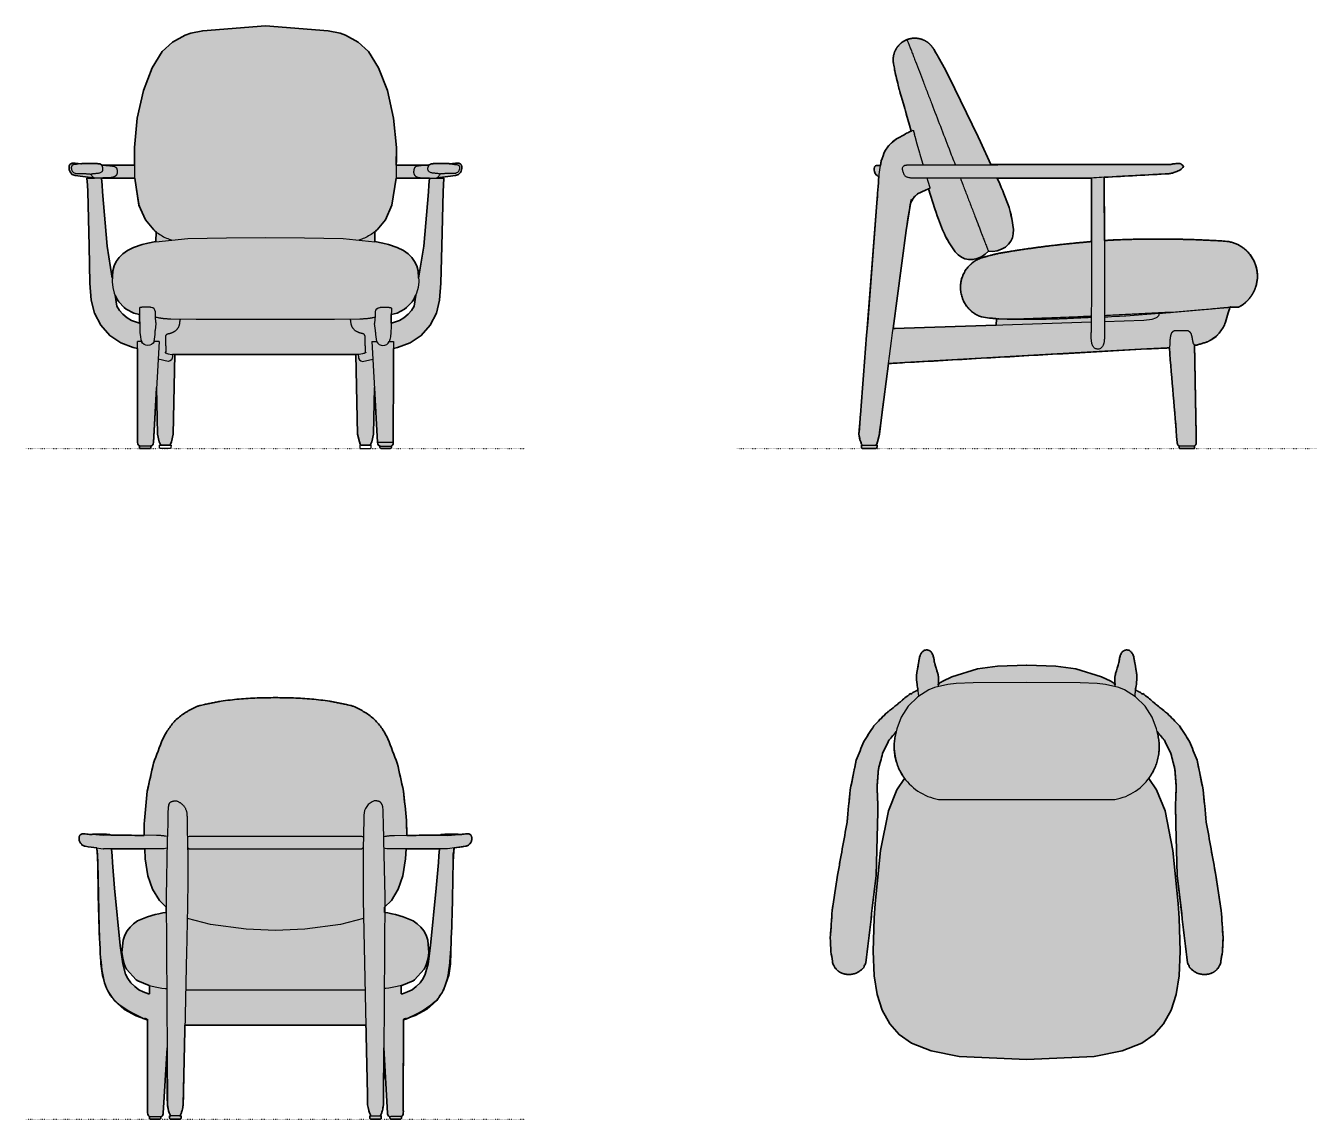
# Model space of a CAD drawing. Header units: millimetres. Extents: x 0 to 2534, y -1316 to 829.
import ezdxf

# ---------------------------------------------------------------- set-up
doc = ezdxf.new("R2010")
doc.units = ezdxf.units.MM
doc.linetypes.add('Dots', pattern=[1, 0, -1])
doc.layers.add('Blocks', color=7, linetype='Continuous')
doc.layers.add('Blocks$Fill', color=7, linetype='Continuous', true_color=0xffffff)
for name, color, linetype, lineweight, true_color in [('Blocks$Inner', 7, 'Continuous', 25, 0x007f00), ('Blocks$Outline', 7, 'Continuous', 35, 0xff3f3f), ('Groud', 7, 'Dots', 25, 0x243775)]:
    doc.layers.add(name, color=color, linetype=linetype, lineweight=lineweight, true_color=true_color)

# ---------------------------------------------------------------- blocks, each defined once
blk = doc.blocks.new('Fred Front')
at = {"layer": 'Blocks$Fill'}
h = blk.add_hatch(color=256, dxfattribs=at)
h.paths.add_polyline_path([(-124.3, 590.8), (-130, 648.3), (-142.1, 702.5), (-159.2, 747.1), (-179.1, 778.9), (-199.3, 797.3), (-224.2, 811.4), (-235, 815.2), (-258.3, 819.9), (-381.4, 829.5), (-504.5, 819.9), (-527.8, 815.2), (-538.6, 811.4), (-563.5, 797.3), (-583.7, 778.9), (-603.6, 747.1), (-620.6, 702.5), (-632.8, 648.3), (-638.5, 590.8), (-638.2, 556.3), (-701.7, 556.3), (-703, 556.5), (-703, 556.5), (-704, 557.4), (-705.2, 558.1), (-706.3, 558.4), (-706.7, 558.5), (-706.9, 558.5), (-707.2, 558.6), (-711.5, 559), (-715.9, 559.2), (-721.3, 559.4), (-726.3, 559.5), (-731.8, 559.4), (-739.2, 559.1), (-743.2, 558.8), (-743.7, 558.8), (-754.5, 559.8), (-756.9, 560), (-760.7, 559.7), (-763.4, 558.7), (-764.5, 557.8), (-765, 557.2), (-765.5, 556.5), (-765.8, 555.7), (-766.2, 554.7), (-766.4, 553.6), (-766.6, 552.5), (-766.7, 551.2), (-766.7, 549.9), (-766.2, 547), (-765.4, 544.2), (-764.1, 541.8), (-760.3, 537.9), (-754.4, 535.5), (-719.1, 530.9), (-717.4, 530.7), (-731.7, 530.8), (-730.6, 516.8), (-730, 504.1), (-725.8, 324.3), (-723.2, 291.3), (-717, 265.8), (-704.5, 241.8), (-686.8, 221.9), (-665.4, 207.1), (-640.8, 197.9), (-632.5, 196.4), (-632.3, 12), (-631.9, 9.1), (-631.1, 7.3), (-630.7, 6.7), (-630.2, 6.2), (-629.7, 5.7), (-628.7, 5.2), (-628.7, 2.2), (-628.6, 1.8), (-628.4, 1.3), (-628.1, 0.9), (-627.8, 0.5), (-627.4, 0.3), (-627, 0.1), (-626.3, 0), (-608.5, 0), (-607.7, 0.1), (-607.3, 0.3), (-607, 0.6), (-606.6, 1), (-606.4, 1.4), (-606.2, 1.8), (-606.1, 2.6), (-606.2, 4.9), (-606.2, 4.9), (-606.2, 4.9), (-606.2, 4.9), (-606.2, 4.9), (-606.2, 4.9), (-606.2, 4.9), (-606.2, 4.9), (-606.2, 4.9), (-606.2, 4.9), (-606.2, 4.9), (-606.2, 4.9), (-606.2, 4.9), (-606.2, 4.9), (-606.2, 4.9), (-606.2, 4.9), (-606.2, 4.9), (-606.2, 4.9), (-606.2, 4.9), (-606.2, 4.9), (-606.2, 4.9), (-606.2, 4.9), (-606.2, 4.9), (-606.2, 4.9), (-606.2, 4.9), (-606.2, 4.9), (-606.2, 4.9), (-606.2, 4.9), (-606.2, 4.9), (-606.2, 4.9), (-606.2, 4.9), (-606.2, 4.9), (-606.2, 4.9), (-606.2, 4.9), (-606.2, 4.9), (-606.2, 4.9), (-606.2, 4.9), (-606.2, 4.9), (-606.2, 4.9), (-606.2, 4.9), (-606.2, 4.9), (-606.2, 4.9), (-606.2, 4.9), (-606.2, 4.9), (-606.2, 4.9), (-606.2, 4.9), (-606.2, 4.9), (-606.2, 4.9), (-606.2, 4.9), (-606.2, 4.9), (-606.2, 4.9), (-606.2, 4.9), (-606.2, 4.9), (-606.2, 4.9), (-606.2, 4.9), (-606.2, 4.9), (-606.2, 4.9), (-606.3, 4.9), (-605, 5.2), (-603.9, 5.7), (-603.4, 6.2), (-602.9, 6.7), (-602.5, 7.3), (-601.8, 9.1), (-601.3, 12), (-595.3, 119.2), (-593.4, 28.3), (-590, 12.9), (-588.2, 8.8), (-587.3, 7.4), (-586.4, 6.5), (-584.2, 6.5), (-579.5, 6.5), (-569.4, 6.5), (-568.4, 7.4), (-567.5, 8.7), (-565.8, 12.8), (-562.4, 28.3), (-559, 184.2), (-203.8, 184.2), (-200.4, 28.3), (-197, 12.8), (-195.3, 8.7), (-194.3, 7.4), (-193.4, 6.5), (-178.6, 6.5), (-176.4, 6.5), (-175.5, 7.4), (-174.5, 8.8), (-172.8, 12.9), (-169.3, 28.3), (-168.8, 59.7), (-167.5, 119.2), (-161.5, 12), (-161, 9.1), (-160.3, 7.3), (-159.9, 6.7), (-159.4, 6.1), (-158.9, 5.7), (-157.8, 5.2), (-156.5, 4.9), (-156.6, 4.9), (-156.6, 4.9), (-156.6, 4.9), (-156.6, 4.9), (-156.6, 4.9), (-156.6, 4.9), (-156.6, 4.9), (-156.6, 4.9), (-156.6, 4.9), (-156.6, 4.9), (-156.6, 4.9), (-156.6, 4.9), (-156.6, 4.9), (-156.6, 4.9), (-156.6, 4.9), (-156.6, 4.9), (-156.6, 4.9), (-156.6, 4.9), (-156.6, 4.9), (-156.6, 4.9), (-156.6, 4.9), (-156.6, 4.9), (-156.6, 4.9), (-156.6, 4.9), (-156.6, 4.9), (-156.6, 4.9), (-156.6, 4.9), (-156.6, 4.9), (-156.6, 4.9), (-156.6, 4.9), (-156.6, 4.9), (-156.6, 4.9), (-156.6, 4.9), (-156.6, 4.9), (-156.6, 4.9), (-156.6, 4.9), (-156.6, 4.9), (-156.6, 4.9), (-156.6, 4.9), (-156.6, 4.9), (-156.6, 4.9), (-156.6, 4.9), (-156.6, 4.9), (-156.6, 4.9), (-156.6, 4.9), (-156.6, 4.9), (-156.6, 4.9), (-156.6, 4.9), (-156.6, 4.9), (-156.6, 4.9), (-156.6, 4.9), (-156.6, 4.9), (-156.6, 4.9), (-156.6, 4.9), (-156.6, 4.9), (-156.6, 4.9), (-156.7, 2.6), (-156.6, 1.8), (-156.4, 1.4), (-156.2, 1), (-155.8, 0.6), (-155.5, 0.3), (-155, 0.1), (-154.3, 0), (-136.5, 0), (-135.8, 0.1), (-135.4, 0.3), (-135, 0.5), (-134.6, 0.9), (-134.4, 1.3), (-134.2, 1.8), (-134.1, 2.2), (-134.1, 3.8), (-134.1, 5.2), (-133.1, 5.7), (-132.6, 6.1), (-132.1, 6.7), (-131.6, 7.3), (-130.9, 9.1), (-130.5, 12), (-130.3, 196.4), (-122, 197.9), (-97.4, 207.1), (-75.9, 221.9), (-58.2, 241.8), (-45.8, 265.8), (-39.6, 291.3), (-37, 324.3), (-35.3, 397.2), (-32.2, 516.8), (-31.1, 530.8), (-45.4, 530.7), (-8.4, 535.5), (-2.5, 537.9), (1.3, 541.8), (2.6, 544.2), (3.5, 547), (3.9, 549.9), (3.9, 551.2), (3.8, 552.5), (3.7, 553.6), (3.4, 554.7), (3.1, 555.7), (2.7, 556.5), (2.2, 557.2), (1.7, 557.8), (0.7, 558.7), (-2, 559.7), (-5.8, 560), (-8.3, 559.8), (-14.3, 559.2), (-19.1, 558.8), (-19.6, 558.8), (-25.6, 559.2), (-31.9, 559.4), (-41.5, 559.4), (-46.9, 559.2), (-51.3, 559), (-55.6, 558.6), (-55.6, 558.6), (-56.1, 558.5), (-56.5, 558.4), (-57.6, 558.1), (-58.7, 557.4), (-59.8, 556.5), (-59.8, 556.4), (-60.7, 556.3), (-124.6, 556.3)], flags=0)
h.paths.add_polyline_path([(-162.2, 429), (-146, 448.6), (-133.3, 477.4), (-124.9, 530.6), (-65.5, 530.2), (-59.6, 530.4), (-70.7, 397.2), (-80.9, 334.4), (-81.9, 348.8), (-84.6, 358.4), (-88.8, 367.1), (-94.4, 375.1), (-101.5, 382.3), (-110.7, 388.8), (-122.7, 394.6), (-139.6, 400.1), (-150.8, 402.8), (-166.4, 406.1), (-166.7, 425.2), (-164.6, 426.9), (-162.4, 428.8)], flags=0)
h.paths.add_polyline_path([(-86.3, 301), (-89.8, 279.2), (-95, 270.9), (-101.4, 263.7), (-110, 256.3), (-118.5, 251.2), (-132.1, 246.3), (-134.6, 245.9), (-134.4, 263.1), (-123.1, 265.8), (-108.2, 273.5), (-104.3, 276.5), (-93.5, 287.9), (-91.1, 291.5), (-88.8, 295.5), (-86.7, 299.9)], flags=0)
h.paths.add_polyline_path([(-654.6, 273.5), (-639.7, 265.8), (-628.4, 263.1), (-628.2, 245.9), (-630.7, 246.3), (-644.3, 251.2), (-652.8, 256.3), (-661.4, 263.7), (-667.8, 270.9), (-673, 279.2), (-676.5, 301), (-676.1, 299.9), (-673.9, 295.5), (-671.7, 291.5), (-669.2, 287.9), (-658.5, 276.5)], flags=0)
h.paths.add_polyline_path([(-637.8, 530.6), (-629.5, 477.4), (-616.8, 448.6), (-600.6, 429), (-600.3, 428.8), (-598.2, 426.9), (-596, 425.2), (-596.4, 406.1), (-623.2, 400.1), (-640.1, 394.6), (-652.1, 388.8), (-661.2, 382.3), (-668.4, 375.1), (-674, 367.1), (-678.2, 358.4), (-680.9, 348.8), (-681.9, 334.4), (-692.1, 397.2), (-701.1, 503.9), (-703.2, 530.4), (-697.2, 530.2), (-684.5, 530.3)], flags=0)
at = {"layer": 'Blocks$Inner'}
for p, q in [((-124.3, 590.8), (-124.8, 531.4)), ((-124.8, 531.4), (-133.3, 477.4)), ((-133.3, 477.4), (-146, 448.6)), ((-146, 448.6), (-162.2, 429)), ((-596.4, 405.5), (-596, 425.2)), ((-166.4, 405.5), (-166.7, 425.2)), ((-632.3, 12), (-632.5, 209.7)), ((-599.7, 209.7), (-597.9, 223.4)), ((-163.1, 209.7), (-164.8, 223.4)), ((-130.3, 209.7), (-130.5, 12))]:
    blk.add_line(p, q, dxfattribs=at)
for points in [[(-638.5, 590.8), (-632.8, 648.3), (-620.6, 702.5), (-603.6, 747.1), (-583.7, 778.9), (-563.5, 797.3), (-538.6, 811.4), (-527.8, 815.2), (-504.5, 819.9), (-381.4, 829.5), (-258.3, 819.9), (-235, 815.2), (-224.2, 811.4), (-199.3, 797.3), (-179.1, 778.9), (-159.2, 747.1), (-142.1, 702.5), (-130, 648.3), (-124.3, 590.8)], [(-716.9, 530.7), (-719.1, 530.9), (-754.4, 535.5), (-760.3, 537.9), (-764.1, 541.8), (-765.4, 544.2), (-766.2, 547), (-766.7, 549.9), (-766.7, 551.2), (-766.6, 552.5), (-766.4, 553.6), (-766.2, 554.7), (-765.8, 555.7), (-765.5, 556.5), (-765, 557.2), (-764.5, 557.8), (-763.4, 558.7), (-760.7, 559.7), (-756.9, 560), (-754.5, 559.8), (-748.5, 559.2), (-743.7, 558.8)], [(-45.9, 530.7), (-43.6, 530.9), (-8.4, 535.5), (-2.5, 537.9), (1.3, 541.8), (2.6, 544.2), (3.5, 547), (3.9, 549.9), (3.9, 551.2), (3.8, 552.5), (3.7, 553.6), (3.4, 554.7), (3.1, 555.7), (2.7, 556.5), (2.2, 557.2), (1.7, 557.8), (0.7, 558.7), (-2, 559.7), (-5.8, 560), (-8.3, 559.8), (-14.3, 559.2), (-19.1, 558.8)], [(-638, 556.3), (-702.1, 556.3)], [(-632.5, 196.4), (-640.8, 197.9), (-665.4, 207.1), (-686.8, 221.9), (-704.5, 241.8), (-717, 265.8), (-723.2, 291.3), (-725.8, 324.3), (-727.5, 397.2), (-730, 504.1), (-730.6, 516.8), (-731.7, 530.8)], [(-731.7, 530.8), (-731.1, 530.8), (-728.9, 530.8), (-725.6, 530.8), (-721, 530.8), (-717, 530.7)], [(-703.2, 530.8), (-702, 516.6), (-701.1, 503.9), (-692.1, 397.2), (-681.9, 334.4)], [(-703.2, 530.4), (-697.2, 530.2), (-684.5, 530.3), (-671.5, 530.4), (-658, 530.4), (-637.8, 530.6)], [(-130.3, 196.4), (-122, 197.9), (-97.4, 207.1), (-75.9, 221.9), (-58.2, 241.8), (-45.8, 265.8), (-39.6, 291.3), (-37, 324.3), (-35.3, 397.2), (-32.8, 504.1), (-32.2, 516.8), (-31.1, 530.8)], [(-59.6, 530.4), (-65.5, 530.2), (-78.3, 530.3), (-91.3, 530.4), (-104.8, 530.4), (-124.9, 530.6)], [(-59.5, 530.8), (-60.7, 516.6), (-61.7, 503.9), (-70.7, 397.2), (-80.9, 334.4)], [(-31.1, 530.8), (-31.7, 530.8), (-33.8, 530.8), (-37.2, 530.8), (-41.8, 530.8), (-45.7, 530.7)], [(-596.4, 406.1), (-612, 402.8), (-623.2, 400.1), (-640.1, 394.6), (-652.1, 388.8), (-661.2, 382.3), (-668.4, 375.1), (-674, 367.1), (-678.2, 358.4), (-680.9, 348.8), (-682.4, 327.2), (-681, 315.7), (-678, 304.8), (-676.1, 299.9), (-673.9, 295.5), (-671.7, 291.5), (-669.2, 287.9), (-658.5, 276.5), (-654.6, 273.5)], [(-596.4, 405.4), (-533.7, 411.8), (-458, 413.7), (-381.4, 414.3), (-304.8, 413.7), (-229.1, 411.8), (-166.4, 405.4)], [(-166.4, 406.1), (-150.8, 402.8), (-139.6, 400.1), (-122.7, 394.6), (-110.7, 388.8), (-101.5, 382.3), (-94.4, 375.1), (-88.8, 367.1), (-84.6, 358.4), (-81.9, 348.8), (-80.3, 327.2), (-81.8, 315.7), (-84.8, 304.8), (-86.7, 299.9), (-88.8, 295.5), (-91.1, 291.5), (-93.5, 287.9), (-104.3, 276.5), (-108.2, 273.5)], [(-676.5, 301), (-673, 279.2), (-667.8, 270.9), (-661.4, 263.7), (-652.8, 256.3), (-644.3, 251.2), (-630.7, 246.3), (-628.2, 245.9)], [(-86.3, 301), (-89.8, 279.2), (-95, 270.9), (-101.4, 263.7), (-110, 256.3), (-118.5, 251.2), (-132.1, 246.3), (-134.6, 245.9)], [(-654.6, 273.5), (-639.7, 265.8), (-628.4, 263.1)], [(-628.4, 275.4), (-628.4, 257.8), (-628.1, 240.4), (-628.1, 239.3), (-627.5, 227.5), (-626.7, 219.3), (-625.7, 214.1), (-624.1, 209)], [(-597.3, 231.4), (-595.6, 245.5), (-595.8, 246.1), (-596.1, 247.8), (-596.1, 247.9), (-596.6, 250.9), (-596.9, 254.7), (-597, 256.2), (-597.1, 258.6), (-597.1, 260.9), (-597.2, 264.1), (-597.3, 268.3)], [(-196.1, 253.7), (-245.8, 253), (-260.7, 253), (-261.5, 253), (-263.6, 253), (-272.6, 253), (-355.8, 253.2), (-381.4, 253.2), (-407, 253.2), (-490.2, 253), (-499.2, 253), (-501.2, 253), (-502.1, 253), (-517, 253), (-566.7, 253.7)], [(-165.5, 231.4), (-167.2, 245.5), (-167, 246.1), (-166.6, 247.8), (-166.6, 247.9), (-166.2, 250.9), (-165.9, 254.7), (-165.8, 256.2), (-165.7, 258.6), (-165.6, 260.9), (-165.6, 264.1), (-165.5, 268.3)], [(-134.3, 275.4), (-134.4, 257.8), (-134.7, 240.4), (-134.7, 239.3), (-135.3, 227.5), (-136.1, 219.3), (-137, 214.1), (-138.7, 209)], [(-108.2, 273.5), (-123.1, 265.8), (-134.4, 263.1)], [(-590.2, 209.7), (-601.3, 12), (-601.8, 9.1), (-602.5, 7.3), (-602.9, 6.7), (-603.4, 6.2), (-603.9, 5.7), (-605, 5.2), (-606.7, 4.8), (-608.4, 4.6), (-625.2, 4.6), (-626.9, 4.8), (-628.6, 5.2), (-629.7, 5.7), (-630.2, 6.2), (-630.7, 6.7), (-631.1, 7.3), (-631.9, 9.1), (-632.3, 12)], [(-172.6, 209.7), (-161.5, 12), (-161, 9.1), (-160.3, 7.3), (-159.9, 6.7), (-159.4, 6.1), (-158.9, 5.7), (-157.8, 5.2), (-156.1, 4.8), (-154.3, 4.6), (-137.6, 4.6), (-135.9, 4.8), (-134.2, 5.2), (-133.1, 5.7), (-132.6, 6.1), (-132.1, 6.7), (-131.6, 7.3), (-130.9, 9.1), (-130.5, 12)], [(-577.8, 187.9), (-575.5, 186.7), (-574.9, 186.5), (-574, 186.1), (-572.1, 185.5), (-565.3, 184.4), (-563.6, 184.2)], [(-199.2, 184.2), (-381.4, 184.2), (-563.6, 184.2)], [(-559, 184.2), (-562.4, 28.3)], [(-203.8, 184.2), (-200.4, 28.3)], [(-185, 187.9), (-187.3, 186.7), (-187.9, 186.5), (-188.8, 186.1), (-190.7, 185.5), (-197.5, 184.4), (-199.2, 184.2)], [(-572, 170.7), (-592.1, 175)], [(-190.8, 170.7), (-170.7, 175)], [(-586.4, 6.5), (-587.3, 7.4), (-588.2, 8.8), (-590, 12.9), (-593.4, 28.3), (-594, 59.7), (-595.3, 119.5)], [(-176.4, 6.5), (-175.5, 7.4), (-174.5, 8.8), (-172.8, 12.9), (-169.3, 28.3), (-168.8, 59.7), (-167.5, 119.5)], [(-569.4, 6.5), (-568.4, 7.4), (-567.5, 8.7), (-565.8, 12.8), (-562.4, 28.3)], [(-193.4, 6.5), (-194.3, 7.4), (-195.3, 8.7), (-197, 12.8), (-200.4, 28.3)], [(-626, 0), (-626.3, 0), (-627, 0.1), (-627.4, 0.3), (-627.8, 0.5), (-628.1, 0.9), (-628.4, 1.3), (-628.6, 1.8), (-628.7, 2.2), (-628.7, 3.8), (-628.7, 5.2)], [(-626.3, 0), (-608.5, 0), (-607.7, 0.1), (-607.3, 0.3), (-607, 0.6), (-606.6, 1), (-606.4, 1.4), (-606.2, 1.8), (-606.1, 2.6), (-606.2, 4.9)], [(-566.6, 6.5), (-566.7, 1.7), (-566.9, 1.2), (-567.2, 0.8), (-567.6, 0.4), (-568, 0.2), (-568.4, 0.1), (-569.2, 0), (-586.4, 0), (-587, 0.1), (-587.6, 0.2), (-588, 0.4), (-588.4, 0.7), (-588.7, 1.1), (-588.9, 1.5), (-589.1, 2), (-589.1, 3.1), (-589.1, 6.5)], [(-196.2, 6.5), (-196.1, 1.7), (-195.9, 1.2), (-195.6, 0.8), (-195.2, 0.4), (-194.8, 0.2), (-194.3, 0.1), (-193.5, 0), (-176.4, 0), (-175.7, 0.1), (-175.2, 0.2), (-174.8, 0.4), (-174.4, 0.7), (-174.1, 1.1), (-173.9, 1.5), (-173.7, 2), (-173.6, 3.1), (-173.7, 6.5)], [(-156.6, 4.9), (-156.7, 2.6), (-156.6, 1.8), (-156.4, 1.4), (-156.2, 1), (-155.8, 0.6), (-155.5, 0.3), (-155, 0.1), (-154.3, 0), (-136.5, 0)], [(-136.8, 0), (-136.5, 0), (-135.8, 0.1), (-135.4, 0.3), (-135, 0.5), (-134.6, 0.9), (-134.4, 1.3), (-134.2, 1.8), (-134.1, 2.2), (-134.1, 3.8), (-134.1, 5.2)]]:
    blk.add_lwpolyline(points, dxfattribs=at)
for centre, radius, start, end in [((-607.3, 266.8), 10.2, 8.6111, 79.7673), ((-150.7, 216.1), 14, 207.4854, 332.5146), ((-577.4, 188.6), 0.737, 168.499, 240.9619), ((-189.4, 180.2), 9.63, 176.6704, 261.8061)]:
    blk.add_arc(centre, radius, start, end, dxfattribs=at)
at = {"layer": 'Blocks$Inner', "extrusion": (0, 0, -1)}
for centre, radius, start, end in [((155.5, 266.8), 10.2, 8.6111, 79.7673), ((612.1, 216.1), 14, 207.4854, 332.5146), ((573.4, 180.2), 9.63, 176.6704, 261.8061), ((185.3, 188.6), 0.737, 168.499, 240.9619)]:
    blk.add_arc(centre, radius, start, end, dxfattribs=at)
at = {"layer": 'Blocks$Inner'}
for points, degree in [([(-638.5, 590.8), (-638, 531.4)], 1), ([(-750, 558.1), (-754.2, 557.3)], 1), ([(-748.4, 558.3), (-750, 558.1)], 1), ([(-747.6, 558.4), (-748.4, 558.3)], 1), ([(-746.7, 558.5), (-747.6, 558.4)], 1), ([(-745.9, 558.6), (-746.7, 558.5)], 1), ([(-745, 558.7), (-745.9, 558.6)], 1), ([(-744.1, 558.8), (-745, 558.7)], 1), ([(-743.2, 558.8), (-744.1, 558.8)], 1), ([(-742.2, 558.9), (-743.2, 558.8)], 1), ([(-741.2, 559), (-742.2, 558.9)], 1), ([(-740.2, 559.1), (-741.2, 559)], 1), ([(-739.2, 559.1), (-740.2, 559.1)], 1), ([(-737.2, 559.2), (-739.2, 559.1)], 1), ([(-736, 559.3), (-737.2, 559.2)], 1), ([(-735.1, 559.3), (-736, 559.3)], 1), ([(-731.8, 559.4), (-735.1, 559.3)], 1), ([(-730.9, 559.4), (-731.8, 559.4)], 1), ([(-726.3, 559.5), (-730.9, 559.4)], 1), ([(-721.3, 559.4), (-726.3, 559.5)], 1), ([(-715.9, 559.2), (-721.3, 559.4)], 1), ([(-711.5, 559), (-715.9, 559.2)], 1), ([(-707.2, 558.6), (-711.5, 559)], 1), ([(-707.1, 558.5), (-707.2, 558.6)], 1), ([(-707.2, 558.6), (-707.2, 558.6)], 1), ([(-707, 558.5), (-707.1, 558.5)], 1), ([(-706.9, 558.5), (-707, 558.5)], 1), ([(-706.7, 558.5), (-706.9, 558.5)], 1), ([(-706.3, 558.4), (-706.7, 558.5)], 1), ([(-705.2, 558.1), (-706.3, 558.4)], 1), ([(-704, 557.4), (-705.2, 558.1)], 1), ([(-703, 556.5), (-704, 557.4)], 1), ([(-59.8, 556.5), (-58.7, 557.4)], 1), ([(-58.7, 557.4), (-57.6, 558.1)], 1), ([(-57.6, 558.1), (-56.5, 558.4)], 1), ([(-56.5, 558.4), (-56.1, 558.5)], 1), ([(-56.1, 558.5), (-55.8, 558.5)], 1), ([(-55.8, 558.5), (-55.8, 558.5)], 1), ([(-55.8, 558.5), (-55.7, 558.5)], 1), ([(-55.7, 558.5), (-55.6, 558.6)], 1), ([(-55.6, 558.6), (-51.3, 559)], 1), ([(-55.6, 558.6), (-55.6, 558.6)], 1), ([(-51.3, 559), (-46.9, 559.2)], 1), ([(-46.9, 559.2), (-41.5, 559.4)], 1), ([(-41.5, 559.4), (-36.4, 559.5)], 1), ([(-36.4, 559.5), (-31.9, 559.4)], 1), ([(-31.9, 559.4), (-30.9, 559.4)], 1), ([(-30.9, 559.4), (-27.6, 559.3)], 1), ([(-27.6, 559.3), (-26.8, 559.3)], 1), ([(-26.8, 559.3), (-25.6, 559.2)], 1), ([(-25.6, 559.2), (-23.6, 559.1)], 1), ([(-23.6, 559.1), (-22.6, 559.1)], 1), ([(-22.6, 559.1), (-21.6, 559)], 1), ([(-21.6, 559), (-20.6, 558.9)], 1), ([(-20.6, 558.9), (-19.6, 558.8)], 1), ([(-19.6, 558.8), (-18.7, 558.8)], 1), ([(-18.7, 558.8), (-17.8, 558.7)], 1), ([(-17.8, 558.7), (-16.9, 558.6)], 1), ([(-16.9, 558.6), (-16.1, 558.5)], 1), ([(-16.1, 558.5), (-15.2, 558.4)], 1), ([(-15.2, 558.4), (-14.4, 558.3)], 1), ([(-14.4, 558.3), (-12.8, 558.1)], 1), ([(-12.8, 558.1), (-8.6, 557.3)], 1), ([(-762.3, 551.3), (-762.3, 551)], 1), ([(-762.3, 551), (-762.3, 550.8)], 1), ([(-762.3, 550.8), (-762.3, 550.6)], 1), ([(-762.3, 550.6), (-762.3, 550.3)], 1), ([(-733.5, 539.4), (-732.8, 539.3), (-731.2, 539.2), (-729, 539), (-727.5, 538.8), (-726.8, 538.8)], 3), ([(-726.8, 538.8), (-724.5, 538.6)], 1), ([(-703, 556.5), (-700.1, 556.2)], 1), ([(-702.1, 555.3), (-703, 556.5)], 1), ([(-701, 553.1), (-702.1, 555.3)], 1), ([(-700.4, 550.7), (-701, 553.1)], 1), ([(-700.3, 549.3), (-700.4, 550.7)], 1), ([(-700.3, 547.7), (-700.3, 549.3)], 1), ([(-700.1, 556.2), (-699.6, 556.1)], 1), ([(-699.6, 556.1), (-698.9, 556.1)], 1), ([(-698.9, 556.1), (-697.9, 556)], 1), ([(-697.9, 556), (-692.4, 555.4)], 1), ([(-692.4, 555.4), (-687.7, 555.1)], 1), ([(-687.7, 555.1), (-678.5, 554)], 1), ([(-677.1, 533.6), (-682.1, 531.6)], 1), ([(-678.5, 554), (-675.7, 552.6)], 1), ([(-674.8, 535.4), (-677.1, 533.6)], 1), ([(-675.7, 552.6), (-674.5, 551.5)], 1), ([(-673.5, 537.2), (-674.8, 535.4)], 1), ([(-674.5, 551.5), (-673.5, 549.9)], 1), ([(-673.5, 549.9), (-672.7, 547.8)], 1), ([(-673, 538.1), (-673.5, 537.2)], 1), ([(-672.3, 540.3), (-673, 538.1)], 1), ([(-672.7, 547.8), (-672.1, 542.8)], 1), ([(-672.1, 542.8), (-672.3, 540.3)], 1), ([(-90.1, 547.8), (-90.7, 542.8)], 1), ([(-90.7, 542.8), (-90.4, 540.3)], 1), ([(-90.4, 540.3), (-89.7, 538.1)], 1), ([(-89.3, 549.9), (-90.1, 547.8)], 1), ([(-89.7, 538.1), (-89.3, 537.2)], 1), ([(-88.2, 551.5), (-89.3, 549.9)], 1), ([(-89.3, 537.2), (-88, 535.4)], 1), ([(-87.1, 552.6), (-88.2, 551.5)], 1), ([(-88, 535.4), (-85.6, 533.6)], 1), ([(-84.3, 554), (-87.1, 552.6)], 1), ([(-85.6, 533.6), (-80.7, 531.6)], 1), ([(-75.1, 555.1), (-84.3, 554)], 1), ([(-70.4, 555.4), (-75.1, 555.1)], 1), ([(-64.9, 556), (-70.4, 555.4)], 1), ([(-63.9, 556.1), (-64.9, 556)], 1), ([(-63.2, 556.1), (-63.9, 556.1)], 1), ([(-62.7, 556.2), (-63.2, 556.1)], 1), ([(-59.8, 556.4), (-62.7, 556.2)], 1), ([(-62.5, 549.3), (-62.4, 550.7)], 1), ([(-62.5, 547.7), (-62.5, 549.3)], 1), ([(-62.4, 550.7), (-61.7, 553.1)], 1), ([(-61.7, 553.1), (-60.7, 555.3)], 1), ([(-60.7, 555.3), (-59.8, 556.5)], 1), ([(-36, 538.8), (-38.3, 538.6)], 1), ([(-29.3, 539.4), (-30, 539.3), (-31.5, 539.2), (-33.8, 539), (-35.3, 538.8), (-36, 538.8)], 3), ([(-0.5, 551.3), (-0.5, 551)], 1), ([(-0.5, 551), (-0.5, 550.8)], 1), ([(-0.5, 550.8), (-0.5, 550.6)], 1), ([(-0.5, 550.6), (-0.5, 550.3)], 1), ([(-682.1, 531.6), (-714.5, 530.3)], 1), ([(-638, 531.4), (-629.5, 477.4)], 1), ([(-80.7, 531.6), (-48.3, 530.3)], 1), ([(-629.5, 477.4), (-616.8, 448.6)], 1), ([(-616.8, 448.6), (-600.6, 429)], 1), ([(-632.5, 209.7), (-632.5, 209.7), (-632.5, 209.7), (-632.5, 209.7)], 3), ([(-597.9, 223.4), (-597.9, 223.5), (-597.9, 223.7), (-597.9, 224), (-597.9, 224.3), (-597.9, 224.5), (-597.8, 226.3)], 3), ([(-590.2, 209.7), (-590.2, 209.7), (-590.2, 209.7), (-590.2, 209.7)], 3), ([(-172.6, 209.7), (-172.6, 209.7), (-172.6, 209.7), (-172.6, 209.7)], 3), ([(-164.8, 223.4), (-164.8, 223.5), (-164.9, 223.7), (-164.9, 224), (-164.9, 224.3), (-164.9, 224.5), (-165, 226.3)], 3), ([(-130.3, 209.7), (-130.3, 209.7), (-130.3, 209.7), (-130.3, 209.7)], 3), ([(-577.8, 188), (-577.8, 187.9), (-577.8, 187.9), (-577.8, 187.9)], 3), ([(-577, 201.1), (-577, 200.5), (-577, 199.2), (-577, 197.8), (-577, 197.1)], 3), ([(-185.8, 201.1), (-185.8, 200.5), (-185.8, 199.2), (-185.8, 197.8), (-185.8, 197.1)], 3), ([(-185, 188), (-185, 187.9), (-185, 187.9), (-185, 187.9)], 3), ([(-566.6, 6.5), (-566.6, 6.5), (-566.6, 6.5), (-566.6, 6.5)], 3), ([(-196.2, 6.5), (-196.2, 6.5), (-196.2, 6.5), (-196.2, 6.5)], 3), ([(-161.5, 12), (-161.5, 12), (-161.5, 12), (-161.5, 12)], 3), ([(-153.9, 12), (-154.7, 12), (-155.5, 12), (-156.2, 12)], 3), ([(-136.7, 12), (-137.5, 12), (-138.3, 12), (-139.2, 12)], 3), ([(-134.5, 12), (-135.2, 12), (-135.9, 12), (-136.8, 12)], 3)]:
    blk.add_open_spline(points, degree=degree, dxfattribs=at)
for points, weights in [([(-760.9, 555.3), (-762.1, 553.5), (-762.3, 551.3)], [1, 0.971199370036, 1]), ([(-762.3, 550.3), (-762.2, 549.2), (-761.9, 548.1)], [1, 0.991431599674, 1]), ([(-1.9, 555.3), (-0.7, 553.5), (-0.5, 551.3)], [1, 0.971199370036, 1]), ([(-0.5, 550.3), (-0.5, 549.2), (-0.8, 548.1)], [1, 0.991431599674, 1])]:
    blk.add_rational_spline(points, weights, degree=2, dxfattribs=at)
for points, knots in [([(-761.9, 548.1), (-761.9, 548), (-761.7, 547.2), (-761.3, 546), (-760.5, 544.3), (-759.4, 542.9), (-757.7, 541.2), (-755.5, 540.2), (-753.8, 539.8), (-753.2, 539.7)], [21.8748048, 21.8748048, 21.8748048, 21.8748048, 21.9002051, 22.0113162, 22.1224273, 22.2335384, 22.3446496, 22.5668718, 22.6779829, 22.6779829, 22.6779829, 22.6779829]), ([(-754.2, 557.3), (-754.5, 557.3), (-755.5, 557.3), (-757.2, 557.2), (-759, 556.7), (-760.2, 556), (-760.7, 555.6), (-760.9, 555.3)], [11.1194428, 11.1194428, 11.1194428, 11.1194428, 11.142985, 11.1985406, 11.2540961, 11.2818739, 11.3096517, 11.3096517, 11.3096517, 11.3096517]), ([(-753.2, 539.7), (-751.1, 539.4), (-747.8, 539.4), (-743.4, 539.6), (-740.1, 539.7), (-736.8, 539.6), (-734.6, 539.5), (-733.5, 539.4)], [22.677983, 22.677983, 22.677983, 22.677983, 23.011316, 23.177983, 23.34465, 23.511316, 23.677983, 23.677983, 23.677983, 23.677983]), ([(-724.5, 538.6), (-723.4, 538.8), (-721.6, 539.1), (-718.7, 539.5), (-716.4, 539.8), (-713.7, 540.1), (-710.7, 540.4), (-707.6, 540.8), (-704.9, 541.5), (-702.6, 542.6), (-700.7, 544.7), (-700.3, 547.1), (-700.3, 547.7)], [0.225, 0.225, 0.225, 0.225, 0.3916667, 0.475, 0.5583333, 0.6416667, 0.725, 0.8083333, 0.8916667, 0.975, 1.0583333, 1.1843951, 1.1843951, 1.1843951, 1.1843951]), ([(-714.5, 530.3), (-714.8, 530.3), (-716, 530.4), (-717.6, 530.8), (-719.4, 531.8), (-720.6, 533), (-721.4, 534.2), (-722.6, 536.1), (-723.7, 537.7), (-724.5, 538.6)], [0, 0, 0, 0, 0.025, 0.075, 0.125, 0.15, 0.175, 0.2, 0.225, 0.225, 0.225, 0.225]), ([(-124.6, 556.3), (-122.3, 556.3), (-118.1, 556.3), (-111.4, 556.3), (-103.7, 556.3), (-96.9, 556.3), (-88.7, 556.3), (-66.4, 556.3), (-60.7, 556.3)], [0.07299, 0.07299, 0.07299, 0.07299, 0.0833333, 0.1041667, 0.125, 0.1458333, 0.1666667, 0.6058668, 0.6058668, 0.6058668, 0.6058668]), ([(-38.3, 538.6), (-39.4, 538.8), (-41.2, 539.1), (-44, 539.5), (-46.4, 539.8), (-49.1, 540.1), (-52.1, 540.4), (-55.1, 540.8), (-57.9, 541.5), (-60.2, 542.6), (-62.1, 544.7), (-62.5, 547.1), (-62.5, 547.7)], [0.225, 0.225, 0.225, 0.225, 0.3916667, 0.475, 0.5583333, 0.6416667, 0.725, 0.8083333, 0.8916667, 0.975, 1.0583333, 1.1843951, 1.1843951, 1.1843951, 1.1843951]), ([(-48.3, 530.3), (-47.9, 530.3), (-46.8, 530.4), (-45.1, 530.8), (-43.4, 531.8), (-42.2, 533), (-41.3, 534.2), (-40.2, 536.1), (-39.1, 537.7), (-38.3, 538.6)], [0, 0, 0, 0, 0.025, 0.075, 0.125, 0.15, 0.175, 0.2, 0.225, 0.225, 0.225, 0.225]), ([(-9.6, 539.7), (-11.7, 539.4), (-15, 539.4), (-19.4, 539.6), (-22.7, 539.7), (-26, 539.6), (-28.2, 539.5), (-29.3, 539.4)], [22.677983, 22.677983, 22.677983, 22.677983, 23.011316, 23.177983, 23.34465, 23.511316, 23.677983, 23.677983, 23.677983, 23.677983]), ([(-0.8, 548.1), (-0.9, 548), (-1.1, 547.2), (-1.5, 546), (-2.3, 544.3), (-3.3, 542.9), (-5.1, 541.2), (-7.3, 540.2), (-9, 539.8), (-9.6, 539.7)], [21.8748048, 21.8748048, 21.8748048, 21.8748048, 21.9002051, 22.0113162, 22.1224273, 22.2335384, 22.3446496, 22.5668718, 22.6779829, 22.6779829, 22.6779829, 22.6779829]), ([(-8.6, 557.3), (-8.3, 557.3), (-7.3, 557.3), (-5.6, 557.2), (-3.8, 556.7), (-2.6, 556), (-2.1, 555.6), (-1.9, 555.3)], [11.1194428, 11.1194428, 11.1194428, 11.1194428, 11.142985, 11.1985406, 11.2540961, 11.2818739, 11.3096517, 11.3096517, 11.3096517, 11.3096517]), ([(-600.6, 429), (-600.5, 428.9), (-597.5, 426.3), (-588.3, 419), (-576.5, 413), (-567.8, 409.8), (-566.5, 409.3), (-565.9, 409.1), (-565.3, 408.9), (-564.7, 408.7)], [0.4404236, 0.4404236, 0.4404236, 0.4404236, 0.4411765, 0.4705882, 0.5294118, 0.5394203, 0.5394203, 0.5394203, 0.5443377, 0.5443377, 0.5443377, 0.5443377]), ([(-162.2, 429), (-162.3, 428.9), (-165.2, 426.3), (-174.5, 419), (-186.3, 413), (-195, 409.8), (-196.2, 409.3), (-196.9, 409.1), (-197.5, 408.9), (-198.1, 408.7)], [0.4404236, 0.4404236, 0.4404236, 0.4404236, 0.4411765, 0.4705882, 0.5294118, 0.5394203, 0.5394203, 0.5394203, 0.5443377, 0.5443377, 0.5443377, 0.5443377]), ([(-605.5, 276.8), (-605.6, 276.8), (-605.9, 276.9), (-606.3, 276.9), (-606.9, 277), (-607.6, 277), (-608.2, 277.1), (-608.9, 277.1), (-609.5, 277.1), (-610, 277.2), (-610.2, 277.2), (-610.4, 277.2), (-610.6, 277.2), (-610.9, 277.2), (-611.4, 277.2), (-612.1, 277.2), (-613.1, 277.3), (-614.3, 277.3), (-615.9, 277.3), (-617.7, 277.3), (-619.5, 277.2), (-620.9, 277.2), (-622, 277.1), (-622.8, 277.1), (-623.4, 277), (-623.9, 277), (-624.2, 277), (-624.5, 276.9), (-624.9, 276.9), (-625.3, 276.9), (-625.8, 276.8), (-626.4, 276.7), (-626.8, 276.6), (-627.3, 276.5), (-627.5, 276.4), (-627.8, 276.3), (-628.1, 276.1), (-628.3, 275.9), (-628.4, 275.6), (-628.4, 275.5), (-628.4, 275.4)], [56.9156911, 56.9156911, 56.9156911, 56.9156911, 56.9215202, 56.9371452, 56.9527702, 56.9683952, 56.9840202, 56.9996452, 57.0152702, 57.0230827, 57.026989, 57.0308952, 57.0348015, 57.0387077, 57.0465202, 57.0621452, 57.0777702, 57.0933952, 57.1246452, 57.1558952, 57.1871452, 57.2183952, 57.2340202, 57.2496452, 57.2652702, 57.2730827, 57.2808952, 57.2887077, 57.2965202, 57.3121452, 57.3277702, 57.3433952, 57.3746452, 57.3902702, 57.4058952, 57.4215202, 57.4371452, 57.4683952, 57.4996452, 57.50715, 57.50715, 57.50715, 57.50715]), ([(-566.7, 253.7), (-567.8, 253.8), (-569.9, 253.8), (-572.8, 254), (-575.3, 254.2), (-577.5, 254.3), (-579.4, 254.5), (-581.3, 254.7), (-583, 254.9), (-584.6, 255.1), (-586, 255.3), (-587.4, 255.5), (-588.7, 255.7), (-590.3, 256), (-592.9, 256.5), (-595.2, 257.1), (-596.7, 257.5), (-597.1, 257.6)], [14.5, 14.5, 14.5, 14.5, 14.5147059, 14.5294118, 14.5441176, 14.5588235, 14.5735294, 14.5882353, 14.6029412, 14.6176471, 14.6323529, 14.6470588, 14.6617647, 14.6764706, 14.7058824, 14.7647059, 14.7869676, 14.7869676, 14.7869676, 14.7869676]), ([(-165.7, 257.6), (-166.1, 257.5), (-167.6, 257.1), (-169.9, 256.5), (-172.5, 256), (-174.1, 255.7), (-175.4, 255.5), (-176.7, 255.3), (-178.2, 255.1), (-179.8, 254.9), (-181.5, 254.7), (-183.4, 254.5), (-185.3, 254.3), (-187.5, 254.2), (-190, 254), (-192.9, 253.8), (-195, 253.8), (-196.1, 253.7)], [0.2130324, 0.2130324, 0.2130324, 0.2130324, 0.2352941, 0.2941176, 0.3235294, 0.3382353, 0.3529412, 0.3676471, 0.3823529, 0.3970588, 0.4117647, 0.4264706, 0.4411765, 0.4558824, 0.4705882, 0.4852941, 0.5, 0.5, 0.5, 0.5]), ([(-157.3, 276.8), (-157.2, 276.8), (-156.9, 276.9), (-156.5, 276.9), (-155.9, 277), (-155.2, 277), (-154.5, 277.1), (-153.8, 277.1), (-153.2, 277.1), (-152.8, 277.2), (-152.5, 277.2), (-152.3, 277.2), (-152.1, 277.2), (-151.9, 277.2), (-151.4, 277.2), (-150.7, 277.2), (-149.7, 277.3), (-148.5, 277.3), (-146.9, 277.3), (-145.1, 277.3), (-143.3, 277.2), (-141.9, 277.2), (-140.8, 277.1), (-140, 277.1), (-139.4, 277), (-138.9, 277), (-138.6, 277), (-138.3, 276.9), (-137.9, 276.9), (-137.5, 276.9), (-137, 276.8), (-136.4, 276.7), (-135.9, 276.6), (-135.5, 276.5), (-135.2, 276.4), (-135, 276.3), (-134.7, 276.1), (-134.5, 275.9), (-134.4, 275.6), (-134.3, 275.5), (-134.3, 275.4)], [56.9156911, 56.9156911, 56.9156911, 56.9156911, 56.9215202, 56.9371452, 56.9527702, 56.9683952, 56.9840202, 56.9996452, 57.0152702, 57.0230827, 57.026989, 57.0308952, 57.0348015, 57.0387077, 57.0465202, 57.0621452, 57.0777702, 57.0933952, 57.1246452, 57.1558952, 57.1871452, 57.2183952, 57.2340202, 57.2496452, 57.2652702, 57.2730827, 57.2808952, 57.2887077, 57.2965202, 57.3121452, 57.3277702, 57.3433952, 57.3746452, 57.3902702, 57.4058952, 57.4215202, 57.4371452, 57.4683952, 57.4996452, 57.50715, 57.50715, 57.50715, 57.50715]), ([(-597.8, 226.3), (-597.8, 226.7), (-597.8, 227.2), (-597.8, 227.9), (-597.8, 228.1), (-597.7, 228.3)], [14.90707704, 14.90707704, 14.90707704, 14.90707704, 14.94874371, 14.96957704, 14.98866036, 14.98866036, 14.98866036, 14.98866036]), ([(-597.7, 228.3), (-597.7, 228.5), (-597.7, 228.7), (-597.6, 229.3), (-597.6, 229.9), (-597.6, 230.4), (-597.5, 230.7), (-597.5, 230.9), (-597.5, 231.1), (-597.5, 231.3), (-597.5, 231.3), (-597.5, 231.4), (-597.4, 231.4), (-597.4, 231.4), (-597.3, 231.4)], [14.9886604, 14.9886604, 14.9886604, 14.9886604, 15.0094937, 15.030327, 15.0719937, 15.1136604, 15.1344937, 15.155327, 15.1761604, 15.1969937, 15.217827, 15.2386604, 15.280327, 15.3219937, 15.3219937, 15.3219937, 15.3219937]), ([(-570.5, 225.6), (-570.4, 225.6), (-570, 225.7), (-569.4, 225.9), (-568.9, 226), (-568.6, 226.1), (-568.4, 226.1), (-568.2, 226.2), (-568, 226.3), (-567.5, 226.4), (-566.8, 226.7), (-566, 226.9), (-564.9, 227.3), (-563.9, 227.7), (-562.8, 228.1), (-562.1, 228.4), (-561.3, 228.8), (-560.3, 229.4), (-559.1, 230.1), (-557.7, 231), (-556, 232.4), (-554.4, 234.1), (-553.1, 235.9), (-552.2, 237.3), (-551.4, 238.8), (-550.8, 240.4), (-550.3, 241.7), (-550, 242.8), (-549.8, 243.5), (-549.7, 244), (-549.6, 244.6), (-549.4, 245.6), (-549.3, 247), (-549.1, 248.4), (-549, 249.4), (-548.9, 249.9), (-548.8, 250.3), (-548.7, 250.7), (-548.6, 251.3), (-548.5, 252.1), (-548.4, 252.8), (-548.3, 253.3)], [0.1691758, 0.1691758, 0.1691758, 0.1691758, 0.175, 0.1875, 0.19375, 0.196875, 0.2, 0.203125, 0.20625, 0.2125, 0.225, 0.2375, 0.25, 0.275, 0.2875, 0.3, 0.3125, 0.325, 0.35, 0.375, 0.4, 0.45, 0.475, 0.5, 0.525, 0.55, 0.575, 0.5875, 0.6, 0.60625, 0.6125, 0.625, 0.65, 0.675, 0.6875, 0.69375, 0.7, 0.70625, 0.7125, 0.725, 0.7458877, 0.7458877, 0.7458877, 0.7458877]), ([(-192.2, 225.6), (-192.4, 225.6), (-192.8, 225.7), (-193.4, 225.9), (-193.9, 226), (-194.2, 226.1), (-194.4, 226.1), (-194.6, 226.2), (-194.8, 226.3), (-195.3, 226.4), (-196, 226.7), (-196.8, 226.9), (-197.8, 227.3), (-198.9, 227.7), (-199.9, 228.1), (-200.7, 228.4), (-201.4, 228.8), (-202.4, 229.4), (-203.7, 230.1), (-205.1, 231), (-206.8, 232.4), (-208.3, 234.1), (-209.7, 235.9), (-210.6, 237.3), (-211.4, 238.8), (-212, 240.4), (-212.4, 241.7), (-212.8, 242.8), (-212.9, 243.5), (-213.1, 244), (-213.2, 244.6), (-213.4, 245.6), (-213.5, 247), (-213.7, 248.4), (-213.8, 249.4), (-213.9, 249.9), (-214, 250.3), (-214, 250.7), (-214.1, 251.3), (-214.3, 252.1), (-214.4, 252.8), (-214.5, 253.3)], [0.1691758, 0.1691758, 0.1691758, 0.1691758, 0.175, 0.1875, 0.19375, 0.196875, 0.2, 0.203125, 0.20625, 0.2125, 0.225, 0.2375, 0.25, 0.275, 0.2875, 0.3, 0.3125, 0.325, 0.35, 0.375, 0.4, 0.45, 0.475, 0.5, 0.525, 0.55, 0.575, 0.5875, 0.6, 0.60625, 0.6125, 0.625, 0.65, 0.675, 0.6875, 0.69375, 0.7, 0.70625, 0.7125, 0.725, 0.7458877, 0.7458877, 0.7458877, 0.7458877]), ([(-165, 228.3), (-165.1, 228.5), (-165.1, 228.7), (-165.1, 229.3), (-165.2, 229.9), (-165.2, 230.4), (-165.2, 230.7), (-165.2, 230.9), (-165.3, 231.1), (-165.3, 231.3), (-165.3, 231.3), (-165.3, 231.4), (-165.3, 231.4), (-165.4, 231.4), (-165.5, 231.4)], [14.9886604, 14.9886604, 14.9886604, 14.9886604, 15.0094937, 15.030327, 15.0719937, 15.1136604, 15.1344937, 15.155327, 15.1761604, 15.1969937, 15.217827, 15.2386604, 15.280327, 15.3219937, 15.3219937, 15.3219937, 15.3219937]), ([(-165, 226.3), (-165, 226.7), (-165, 227.2), (-165, 227.9), (-165, 228.1), (-165, 228.3)], [14.90707704, 14.90707704, 14.90707704, 14.90707704, 14.94874371, 14.96957704, 14.98866036, 14.98866036, 14.98866036, 14.98866036]), ([(-632.3, 209.7), (-632.4, 209.7), (-632.5, 209.7), (-632.5, 209.7), (-632.5, 209.7)], [0.4999916, 0.4999916, 0.4999916, 0.4999916, 0.5999916, 0.6469889, 0.6469889, 0.6469889, 0.6469889]), ([(-624.5, 209.7), (-625.5, 209.7), (-627.2, 209.7), (-629.3, 209.7), (-630.9, 209.7), (-631.8, 209.7), (-632.2, 209.7), (-632.3, 209.7)], [0, 0, 0, 0, 0.1, 0.2, 0.3, 0.4, 0.4999916, 0.4999916, 0.4999916, 0.4999916]), ([(-590.2, 209.7), (-590.2, 209.7), (-590.3, 209.7), (-590.7, 209.7), (-591.3, 209.7), (-592.2, 209.7), (-593.1, 209.7), (-594.3, 209.6), (-595.9, 209.6), (-597.7, 209.6), (-599, 209.6), (-599.7, 209.7)], [0.3597564, 0.3597564, 0.3597564, 0.3597564, 0.444443, 0.5555541, 0.6666652, 0.7222207, 0.7777763, 0.8333318, 0.8888874, 0.944443, 0.9999985, 0.9999985, 0.9999985, 0.9999985]), ([(-577, 218), (-577, 218.7), (-576.9, 219.6), (-576.8, 220.3), (-576.7, 220.9)], [0, 0, 0, 0, 0.025, 0.03338737, 0.03338737, 0.03338737, 0.03338737]), ([(-577, 201.1), (-577, 202.5), (-577, 205), (-577, 207.6), (-577, 218)], [-0.399475, -0.399475, -0.399475, -0.399475, -0.2, 0, 0, 0, 0]), ([(-576.7, 220.9), (-576.6, 221.1), (-576.5, 221.6), (-576.2, 222.3), (-575.8, 223), (-575.4, 223.5), (-575.1, 223.8), (-575, 224), (-574.8, 224.1), (-574.7, 224.2), (-574.5, 224.4), (-574.1, 224.6), (-573.6, 224.9), (-573.2, 225), (-573, 225.1)], [0.03338737, 0.03338737, 0.03338737, 0.03338737, 0.04472753, 0.05722753, 0.06972753, 0.08222753, 0.08847753, 0.09160253, 0.09472753, 0.09785253, 0.10097753, 0.10722753, 0.11972753, 0.12753175, 0.12753175, 0.12753175, 0.12753175]), ([(-573, 225.1), (-572.9, 225.1), (-572.6, 225.2), (-571.9, 225.4), (-571.2, 225.5), (-570.7, 225.6), (-570.6, 225.6)], [0.13333333, 0.13333333, 0.13333333, 0.13333333, 0.1375, 0.15, 0.1625, 0.16805482, 0.16805482, 0.16805482, 0.16805482]), ([(-189.8, 225.1), (-189.9, 225.1), (-190.2, 225.2), (-190.9, 225.4), (-191.6, 225.5), (-192, 225.6), (-192.2, 225.6)], [0.13333333, 0.13333333, 0.13333333, 0.13333333, 0.1375, 0.15, 0.1625, 0.16805482, 0.16805482, 0.16805482, 0.16805482]), ([(-186.1, 220.9), (-186.2, 221.1), (-186.3, 221.6), (-186.6, 222.3), (-187, 223), (-187.4, 223.5), (-187.6, 223.8), (-187.8, 224), (-187.9, 224.1), (-188.1, 224.2), (-188.3, 224.4), (-188.6, 224.6), (-189.2, 224.9), (-189.6, 225), (-189.7, 225.1)], [0.03338737, 0.03338737, 0.03338737, 0.03338737, 0.04472753, 0.05722753, 0.06972753, 0.08222753, 0.08847753, 0.09160253, 0.09472753, 0.09785253, 0.10097753, 0.10722753, 0.11972753, 0.12753175, 0.12753175, 0.12753175, 0.12753175]), ([(-185.8, 218), (-185.8, 218.7), (-185.8, 219.6), (-186, 220.3), (-186.1, 220.9)], [0, 0, 0, 0, 0.025, 0.03338737, 0.03338737, 0.03338737, 0.03338737]), ([(-185.8, 201.1), (-185.8, 202.5), (-185.8, 205), (-185.8, 207.6), (-185.8, 218)], [-0.399475, -0.399475, -0.399475, -0.399475, -0.2, 0, 0, 0, 0]), ([(-172.6, 209.7), (-172.6, 209.7), (-172.5, 209.7), (-172.1, 209.7), (-171.5, 209.7), (-170.6, 209.7), (-169.7, 209.7), (-168.4, 209.6), (-166.8, 209.6), (-165.1, 209.6), (-163.8, 209.6), (-163.1, 209.7)], [0.3597564, 0.3597564, 0.3597564, 0.3597564, 0.444443, 0.5555541, 0.6666652, 0.7222207, 0.7777763, 0.8333318, 0.8888874, 0.944443, 0.9999985, 0.9999985, 0.9999985, 0.9999985]), ([(-138.3, 209.7), (-137.3, 209.7), (-135.6, 209.7), (-133.5, 209.7), (-131.9, 209.7), (-130.9, 209.7), (-130.6, 209.7), (-130.5, 209.7)], [30.5570991, 30.5570991, 30.5570991, 30.5570991, 30.6570991, 30.7570991, 30.8570991, 30.9570991, 31.0570908, 31.0570908, 31.0570908, 31.0570908]), ([(-130.5, 209.7), (-130.4, 209.7), (-130.3, 209.7), (-130.3, 209.7), (-130.3, 209.7)], [31.0570908, 31.0570908, 31.0570908, 31.0570908, 31.1570908, 31.204088, 31.204088, 31.204088, 31.204088]), ([(-577, 188.7), (-577.1, 188.7), (-577.2, 188.7), (-577.4, 188.7), (-577.6, 188.7), (-577.9, 188.7), (-578.1, 188.7), (-578.2, 188.8)], [1, 1, 1, 1, 1.1875, 1.35, 1.5, 1.7, 2, 2, 2, 2]), ([(-577, 197.1), (-577, 196.4), (-577, 195.1), (-577, 193.6), (-577, 192.9)], [0.6007751, 0.6007751, 0.6007751, 0.6007751, 0.7, 0.7995948, 0.7995948, 0.7995948, 0.7995948]), ([(-577, 192.9), (-577, 192.5), (-577, 191.8), (-577, 190.3), (-577, 189.3), (-577, 188.7)], [0.8, 0.8, 0.8, 0.8, 0.85, 0.9, 1, 1, 1, 1]), ([(-563.6, 184.2), (-563.6, 183.1), (-563.7, 182), (-563.8, 180.9), (-563.8, 180.8)], [17.73733149, 17.73733149, 17.73733149, 17.73733149, 17.75197109, 17.75313721, 17.75313721, 17.75313721, 17.75313721]), ([(-199.2, 184.2), (-199.1, 183.1), (-199.1, 182), (-199, 180.9), (-199, 180.8)], [17.73733149, 17.73733149, 17.73733149, 17.73733149, 17.75197109, 17.75313721, 17.75313721, 17.75313721, 17.75313721]), ([(-185.8, 197.1), (-185.8, 196.4), (-185.8, 195.1), (-185.8, 193.6), (-185.8, 192.9)], [0.6007751, 0.6007751, 0.6007751, 0.6007751, 0.7, 0.7995948, 0.7995948, 0.7995948, 0.7995948]), ([(-185.8, 192.9), (-185.8, 192.5), (-185.8, 191.8), (-185.8, 190.3), (-185.8, 189.3), (-185.8, 188.7)], [0.8, 0.8, 0.8, 0.8, 0.85, 0.9, 1, 1, 1, 1]), ([(-185.8, 188.7), (-185.7, 188.7), (-185.6, 188.7), (-185.4, 188.7), (-185.2, 188.7), (-184.9, 188.7), (-184.7, 188.7), (-184.6, 188.8)], [1, 1, 1, 1, 1.1875, 1.35, 1.5, 1.7, 2, 2, 2, 2]), ([(-589.1, 6.5), (-589.1, 6.5), (-588.9, 6.5), (-588.3, 6.5), (-587.4, 6.5), (-586.2, 6.5), (-585.1, 6.5), (-584.2, 6.5)], [0.6, 0.6, 0.6, 0.6, 0.7, 0.8, 0.85, 0.9, 1, 1, 1, 1]), ([(-584.2, 6.5), (-582.8, 6.5), (-580.4, 6.5), (-576.9, 6.5), (-575.3, 6.5), (-574.5, 6.5)], [1, 1, 1, 1, 1.5, 1.75, 2, 2, 2, 2]), ([(-574.5, 6.5), (-573.2, 6.5), (-571.2, 6.5), (-569.2, 6.5), (-567.8, 6.5), (-566.8, 6.5), (-566.7, 6.5), (-566.6, 6.5)], [2, 2, 2, 2, 2.25, 2.375, 2.5, 2.75, 3, 3, 3, 3]), ([(-188.3, 6.5), (-189.6, 6.5), (-191.6, 6.5), (-193.5, 6.5), (-195, 6.5), (-196, 6.5), (-196.1, 6.5), (-196.2, 6.5)], [2, 2, 2, 2, 2.25, 2.375, 2.5, 2.75, 3, 3, 3, 3]), ([(-178.6, 6.5), (-180, 6.5), (-182.4, 6.5), (-185.8, 6.5), (-187.5, 6.5), (-188.3, 6.5)], [1, 1, 1, 1, 1.5, 1.75, 2, 2, 2, 2]), ([(-173.7, 6.5), (-173.7, 6.5), (-173.9, 6.5), (-174.5, 6.5), (-175.4, 6.5), (-176.6, 6.5), (-177.7, 6.5), (-178.6, 6.5)], [0.6, 0.6, 0.6, 0.6, 0.7, 0.8, 0.85, 0.9, 1, 1, 1, 1]), ([(-156.2, 12), (-157.7, 12), (-159.4, 12), (-160.7, 12), (-161.2, 12), (-161.4, 12), (-161.5, 12), (-161.5, 12)], [1.3333333, 1.3333333, 1.3333333, 1.3333333, 1.4444444, 1.5, 1.5555555, 1.6111111, 1.6547995, 1.6547995, 1.6547995, 1.6547995]), ([(-139.2, 12), (-141, 12), (-145.1, 12), (-150.3, 12), (-153, 12), (-153.9, 12)], [1, 1, 1, 1, 1.1111111, 1.2222222, 1.2777778, 1.2777778, 1.2777778, 1.2777778]), ([(-131.6, 12), (-131.9, 12), (-132.8, 12), (-133.8, 12), (-134.5, 12)], [197.3386976, 197.3386976, 197.3386976, 197.3386976, 197.4636976, 197.5886976, 197.5886976, 197.5886976, 197.5886976]), ([(-130.5, 12), (-130.5, 12), (-130.5, 12), (-130.7, 12), (-131.3, 12), (-131.6, 12)], [197.0402517, 197.0402517, 197.0402517, 197.0402517, 197.0886977, 197.2136977, 197.3386976, 197.3386976, 197.3386976, 197.3386976])]:
    blk.add_open_spline(points, degree=3, knots=knots, dxfattribs=at)
at = {"layer": 'Blocks$Outline'}
for points in [[(-124.3, 590.8), (-130, 648.3), (-142.1, 702.5), (-159.2, 747.1), (-179.1, 778.9), (-199.3, 797.3), (-224.2, 811.4), (-235, 815.2), (-258.3, 819.9), (-381.4, 829.5), (-504.5, 819.9), (-527.8, 815.2), (-538.6, 811.4), (-563.5, 797.3), (-583.7, 778.9), (-603.6, 747.1), (-620.6, 702.5), (-632.8, 648.3), (-638.5, 590.8)], [(-638.5, 590.8), (-638.2, 556.3)], [(-124.6, 556.3), (-124.3, 590.8)], [(-743.7, 558.8), (-748.5, 559.2), (-754.5, 559.8), (-756.9, 560), (-760.7, 559.7), (-763.4, 558.7), (-764.5, 557.8), (-765, 557.2), (-765.5, 556.5), (-765.8, 555.7), (-766.2, 554.7), (-766.4, 553.6), (-766.6, 552.5), (-766.7, 551.2), (-766.7, 549.9), (-766.2, 547), (-765.4, 544.2), (-764.1, 541.8), (-760.3, 537.9), (-754.4, 535.5), (-719.1, 530.9), (-717.4, 530.7)], [(-45.4, 530.7), (-43.6, 530.9), (-8.4, 535.5), (-2.5, 537.9), (1.3, 541.8), (2.6, 544.2), (3.5, 547), (3.9, 549.9), (3.9, 551.2), (3.8, 552.5), (3.7, 553.6), (3.4, 554.7), (3.1, 555.7), (2.7, 556.5), (2.2, 557.2), (1.7, 557.8), (0.7, 558.7), (-2, 559.7), (-5.8, 560), (-8.3, 559.8), (-14.3, 559.2), (-19.1, 558.8)], [(-638.2, 556.3), (-701.7, 556.3)], [(-717.4, 530.7), (-721, 530.8), (-725.6, 530.8), (-728.9, 530.8), (-731.1, 530.8), (-731.7, 530.8)], [(-731.7, 530.8), (-730.6, 516.8), (-730, 504.1), (-727.5, 397.2), (-725.8, 324.3), (-723.2, 291.3), (-717, 265.8), (-704.5, 241.8), (-686.8, 221.9), (-665.4, 207.1), (-640.8, 197.9), (-632.5, 196.4)], [(-703.2, 530.4), (-697.2, 530.2), (-684.5, 530.3), (-671.5, 530.4), (-658, 530.4), (-637.8, 530.6)], [(-681.9, 334.4), (-692.1, 397.2), (-701.1, 503.9), (-702, 516.6), (-703.2, 530.4)], [(-637.8, 530.6), (-629.5, 477.4), (-616.8, 448.6), (-600.6, 429)], [(-162.2, 429), (-146, 448.6), (-133.3, 477.4), (-124.9, 530.6)], [(-130.3, 196.4), (-122, 197.9), (-97.4, 207.1), (-75.9, 221.9), (-58.2, 241.8), (-45.8, 265.8), (-39.6, 291.3), (-37, 324.3), (-35.3, 397.2), (-32.8, 504.1), (-32.2, 516.8), (-31.1, 530.8)], [(-124.9, 530.6), (-104.8, 530.4), (-91.3, 530.4), (-78.3, 530.3), (-65.5, 530.2), (-59.6, 530.4)], [(-59.6, 530.4), (-60.7, 516.6), (-61.7, 503.9), (-70.7, 397.2), (-80.9, 334.4)], [(-31.1, 530.8), (-31.7, 530.8), (-33.8, 530.8), (-37.2, 530.8), (-41.8, 530.8), (-45.4, 530.7)], [(-596.4, 406.1), (-612, 402.8), (-623.2, 400.1), (-640.1, 394.6), (-652.1, 388.8), (-661.2, 382.3), (-668.4, 375.1), (-674, 367.1), (-678.2, 358.4), (-680.9, 348.8), (-681.9, 334.4)], [(-596, 425.2), (-596.4, 406.1)], [(-166.4, 406.1), (-166.7, 425.2)], [(-80.9, 334.4), (-81.9, 348.8), (-84.6, 358.4), (-88.8, 367.1), (-94.4, 375.1), (-101.5, 382.3), (-110.7, 388.8), (-122.7, 394.6), (-139.6, 400.1), (-150.8, 402.8), (-166.4, 406.1)], [(-628.2, 245.9), (-630.7, 246.3), (-644.3, 251.2), (-652.8, 256.3), (-661.4, 263.7), (-667.8, 270.9), (-673, 279.2), (-676.5, 301)], [(-676.5, 301), (-676.1, 299.9), (-673.9, 295.5), (-671.7, 291.5), (-669.2, 287.9), (-658.5, 276.5), (-654.6, 273.5)], [(-86.3, 301), (-89.8, 279.2), (-95, 270.9), (-101.4, 263.7), (-110, 256.3), (-118.5, 251.2), (-132.1, 246.3), (-134.6, 245.9)], [(-108.2, 273.5), (-104.3, 276.5), (-93.5, 287.9), (-91.1, 291.5), (-88.8, 295.5), (-86.7, 299.9), (-86.3, 301)], [(-654.6, 273.5), (-639.7, 265.8), (-628.4, 263.1)], [(-628.4, 263.1), (-628.4, 257.8), (-628.2, 245.9)], [(-134.6, 245.9), (-134.4, 257.8), (-134.4, 263.1)], [(-134.4, 263.1), (-123.1, 265.8), (-108.2, 273.5)], [(-562.4, 28.3), (-559, 184.2)], [(-559, 184.2), (-381.4, 184.2), (-203.8, 184.2)], [(-203.8, 184.2), (-200.4, 28.3)], [(-606.3, 4.9), (-605, 5.2), (-603.9, 5.7), (-603.4, 6.2), (-602.9, 6.7), (-602.5, 7.3), (-601.8, 9.1), (-601.3, 12), (-595.3, 119.2)], [(-595.3, 119.2), (-594, 59.7), (-593.4, 28.3), (-590, 12.9), (-588.2, 8.8), (-587.3, 7.4), (-586.4, 6.5)], [(-176.4, 6.5), (-175.5, 7.4), (-174.5, 8.8), (-172.8, 12.9), (-169.3, 28.3), (-168.8, 59.7), (-167.5, 119.2)], [(-167.5, 119.2), (-161.5, 12), (-161, 9.1), (-160.3, 7.3), (-159.9, 6.7), (-159.4, 6.1), (-158.9, 5.7), (-157.8, 5.2), (-156.5, 4.9)], [(-569.4, 6.5), (-568.4, 7.4), (-567.5, 8.7), (-565.8, 12.8), (-562.4, 28.3)], [(-200.4, 28.3), (-197, 12.8), (-195.3, 8.7), (-194.3, 7.4), (-193.4, 6.5)], [(-632.3, 12), (-631.9, 9.1), (-631.1, 7.3), (-630.7, 6.7), (-630.2, 6.2), (-629.7, 5.7), (-628.7, 5.2)], [(-628.7, 5.2), (-628.7, 3.8), (-628.7, 2.2), (-628.6, 1.8), (-628.4, 1.3), (-628.1, 0.9), (-627.8, 0.5), (-627.4, 0.3), (-627, 0.1), (-626.3, 0)], [(-626.3, 0), (-608.5, 0), (-607.7, 0.1), (-607.3, 0.3), (-607, 0.6), (-606.6, 1), (-606.4, 1.4), (-606.2, 1.8), (-606.1, 2.6), (-606.2, 4.9)], [(-156.6, 4.9), (-156.7, 2.6), (-156.6, 1.8), (-156.4, 1.4), (-156.2, 1), (-155.8, 0.6), (-155.5, 0.3), (-155, 0.1), (-154.3, 0), (-136.5, 0)], [(-136.5, 0), (-135.8, 0.1), (-135.4, 0.3), (-135, 0.5), (-134.6, 0.9), (-134.4, 1.3), (-134.2, 1.8), (-134.1, 2.2), (-134.1, 3.8), (-134.1, 5.2)], [(-134.1, 5.2), (-133.1, 5.7), (-132.6, 6.1), (-132.1, 6.7), (-131.6, 7.3), (-130.9, 9.1), (-130.5, 12)]]:
    blk.add_lwpolyline(points, dxfattribs=at)
for points in [[(-743.2, 558.8), (-743.4, 558.8), (-743.5, 558.8), (-743.7, 558.8)], [(-19.1, 558.8), (-19.2, 558.8), (-19.4, 558.8), (-19.6, 558.8)], [(-701.7, 556.3), (-702.1, 556.4), (-702.6, 556.4), (-703, 556.5)], [(-59.8, 556.4), (-60.1, 556.4), (-60.4, 556.4), (-60.7, 556.3)], [(-632.5, 196.4), (-632.4, 134.9), (-632.4, 73.4), (-632.3, 12)], [(-130.5, 12), (-130.4, 73.4), (-130.4, 134.9), (-130.3, 196.4)]]:
    blk.add_open_spline(points, degree=3, dxfattribs=at)
for points, knots in [([(-703, 556.5), (-703, 556.5), (-703, 556.5), (-703, 556.5), (-703.4, 556.8), (-703.7, 557.1), (-704, 557.4), (-704.4, 557.6), (-704.8, 557.9), (-705.2, 558.1), (-705.5, 558.2), (-705.9, 558.3), (-706.3, 558.4), (-706.4, 558.4), (-706.6, 558.5), (-706.7, 558.5), (-706.8, 558.5), (-706.9, 558.5), (-706.9, 558.5), (-707, 558.5), (-707, 558.5), (-707, 558.5), (-707.1, 558.5), (-707.1, 558.5), (-707.1, 558.5), (-707.1, 558.5), (-707.2, 558.6), (-707.2, 558.6), (-707.2, 558.6), (-707.2, 558.6), (-707.2, 558.6), (-708.6, 558.7), (-710.1, 558.8), (-711.5, 559), (-713, 559), (-714.4, 559.1), (-715.9, 559.2), (-717.7, 559.3), (-719.5, 559.4), (-721.3, 559.4), (-723, 559.4), (-724.7, 559.5), (-726.3, 559.5), (-727.9, 559.5), (-729.4, 559.4), (-730.9, 559.4), (-731.2, 559.4), (-731.5, 559.4), (-731.8, 559.4), (-732.9, 559.4), (-734, 559.3), (-735.1, 559.3), (-735.4, 559.3), (-735.7, 559.3), (-736, 559.3), (-736.4, 559.3), (-736.8, 559.2), (-737.2, 559.2), (-737.9, 559.2), (-738.5, 559.2), (-739.2, 559.1), (-739.5, 559.1), (-739.9, 559.1), (-740.2, 559.1), (-740.5, 559), (-740.9, 559), (-741.2, 559), (-741.5, 559), (-741.9, 558.9), (-742.2, 558.9), (-742.5, 558.9), (-742.9, 558.9), (-743.2, 558.8)], [6.132979, 6.132979, 6.132979, 6.132979, 6.184395, 6.184395, 6.184395, 7.184395, 7.184395, 7.184395, 8.184395, 8.184395, 8.184395, 9.184395, 9.184395, 9.184395, 10.184395, 10.184395, 10.184395, 11.184395, 11.184395, 11.184395, 12.184395, 12.184395, 12.184395, 13.184395, 13.184395, 13.184395, 14.184395, 14.184395, 14.184395, 15.184395, 15.184395, 15.184395, 16.184395, 16.184395, 16.184395, 17.184395, 17.184395, 17.184395, 22.597804, 22.597804, 22.597804, 27.617815, 27.617815, 27.617815, 32.187135, 32.187135, 32.187135, 33.126965, 33.126965, 33.126965, 36.428748, 36.428748, 36.428748, 37.269845, 37.269845, 37.269845, 38.478597, 38.478597, 38.478597, 40.501153, 40.501153, 40.501153, 41.505285, 41.505285, 41.505285, 42.506344, 42.506344, 42.506344, 43.505588, 43.505588, 43.505588, 44.504265, 44.504265, 44.504265, 44.504265]), ([(-19.6, 558.8), (-19.9, 558.9), (-20.2, 558.9), (-20.6, 558.9), (-20.9, 558.9), (-21.2, 559), (-21.6, 559), (-21.9, 559), (-22.2, 559), (-22.6, 559.1), (-22.9, 559.1), (-23.2, 559.1), (-23.6, 559.1), (-24.2, 559.2), (-24.9, 559.2), (-25.6, 559.2), (-26, 559.2), (-26.4, 559.3), (-26.8, 559.3), (-27.1, 559.3), (-27.4, 559.3), (-27.6, 559.3), (-28.7, 559.3), (-29.8, 559.4), (-30.9, 559.4), (-31.3, 559.4), (-31.6, 559.4), (-31.9, 559.4), (-33.4, 559.4), (-34.9, 559.5), (-36.4, 559.5), (-38.1, 559.5), (-39.8, 559.4), (-41.5, 559.4), (-43.3, 559.4), (-45.1, 559.3), (-46.9, 559.2), (-48.4, 559.1), (-49.8, 559), (-51.3, 559), (-52.7, 558.8), (-54.2, 558.7), (-55.6, 558.6), (-55.6, 558.6), (-55.6, 558.6), (-55.6, 558.6), (-55.6, 558.6), (-55.7, 558.5), (-55.7, 558.5), (-55.7, 558.5), (-55.7, 558.5), (-55.8, 558.5), (-55.8, 558.5), (-55.8, 558.5), (-55.8, 558.5), (-55.9, 558.5), (-56, 558.5), (-56.1, 558.5), (-56.2, 558.5), (-56.4, 558.4), (-56.5, 558.4), (-56.9, 558.3), (-57.2, 558.2), (-57.6, 558.1), (-58, 557.9), (-58.4, 557.6), (-58.7, 557.4), (-59.1, 557.1), (-59.4, 556.8), (-59.8, 556.5), (-59.8, 556.5), (-59.8, 556.5), (-59.8, 556.4)], [-44.504265, -44.504265, -44.504265, -44.504265, -43.505588, -43.505588, -43.505588, -42.506344, -42.506344, -42.506344, -41.505285, -41.505285, -41.505285, -40.501153, -40.501153, -40.501153, -38.478597, -38.478597, -38.478597, -37.269845, -37.269845, -37.269845, -36.428748, -36.428748, -36.428748, -33.126965, -33.126965, -33.126965, -32.187135, -32.187135, -32.187135, -27.617815, -27.617815, -27.617815, -22.597804, -22.597804, -22.597804, -17.184395, -17.184395, -17.184395, -16.184395, -16.184395, -16.184395, -15.184395, -15.184395, -15.184395, -14.184395, -14.184395, -14.184395, -13.184395, -13.184395, -13.184395, -12.184395, -12.184395, -12.184395, -11.184395, -11.184395, -11.184395, -10.184395, -10.184395, -10.184395, -9.184395, -9.184395, -9.184395, -8.184395, -8.184395, -8.184395, -7.184395, -7.184395, -7.184395, -6.184395, -6.184395, -6.184395, -6.090521, -6.090521, -6.090521, -6.090521]), ([(-60.7, 556.3), (-66.6, 556.3), (-88.7, 556.3), (-96.9, 556.3), (-103.7, 556.3), (-111.4, 556.3), (-118.1, 556.3), (-122.3, 556.3), (-124.6, 556.3)], [-0.6037782, -0.6037782, -0.6037782, -0.6037782, -0.1666667, -0.1458333, -0.125, -0.1041667, -0.0833333, -0.0730497, -0.0730497, -0.0730497, -0.0730497]), ([(-600.6, 429), (-600.5, 428.9), (-599, 427.6), (-597.5, 426.3), (-596, 425.2)], [0.44042362, 0.44042362, 0.44042362, 0.44042362, 0.44117647, 0.45543188, 0.45543188, 0.45543188, 0.45543188]), ([(-166.7, 425.2), (-165.3, 426.3), (-163.8, 427.6), (-162.3, 428.9), (-162.2, 429)], [-0.45543188, -0.45543188, -0.45543188, -0.45543188, -0.44117647, -0.44042362, -0.44042362, -0.44042362, -0.44042362]), ([(-606.2, 4.9), (-606.2, 4.9), (-606.2, 4.9), (-606.2, 4.9), (-606.2, 4.9), (-606.3, 4.9), (-606.3, 4.9)], [0.8885901, 0.8885901, 0.8885901, 0.8885901, 0.9999999, 0.9999999, 0.9999999, 1.0843161, 1.0843161, 1.0843161, 1.0843161]), ([(-586.4, 6.5), (-585.8, 6.5), (-585, 6.5), (-584.2, 6.5), (-582.8, 6.5), (-580.4, 6.5), (-576.9, 6.5), (-575.3, 6.5), (-574.5, 6.5), (-573.2, 6.5), (-571.3, 6.5), (-569.8, 6.5), (-569.4, 6.5)], [0.90394, 0.90394, 0.90394, 0.90394, 1, 1, 1, 1.5, 1.75, 2, 2, 2, 2.25, 2.367768, 2.367768, 2.367768, 2.367768]), ([(-193.4, 6.5), (-193, 6.5), (-191.5, 6.5), (-189.6, 6.5), (-188.3, 6.5), (-187.5, 6.5), (-185.8, 6.5), (-182.4, 6.5), (-180, 6.5), (-178.6, 6.5), (-177.7, 6.5), (-177, 6.5), (-176.4, 6.5)], [-2.367768, -2.367768, -2.367768, -2.367768, -2.25, -2, -2, -2, -1.75, -1.5, -1, -1, -1, -0.90394, -0.90394, -0.90394, -0.90394]), ([(-156.5, 4.9), (-156.5, 4.9), (-156.6, 4.9), (-156.6, 4.9), (-156.6, 4.9), (-156.6, 4.9), (-156.6, 4.9)], [-1.0702008, -1.0702008, -1.0702008, -1.0702008, -1, -1, -1, -0.8885901, -0.8885901, -0.8885901, -0.8885901])]:
    blk.add_open_spline(points, degree=3, knots=knots, dxfattribs=at)
blk = doc.blocks.new('Fred Side')
at = {"layer": 'Blocks$Fill'}
h = blk.add_hatch(color=256, dxfattribs=at)
h.paths.add_polyline_path([(-665, 783.4), (-666.4, 785.7), (-666.9, 786.4), (-667.4, 787.1), (-667.9, 787.8), (-668.4, 788.5), (-669, 789.2), (-669.5, 789.9), (-670.1, 790.6), (-670.7, 791.3), (-671.3, 791.9), (-671.9, 792.6), (-672.6, 793.2), (-673.3, 793.9), (-673.9, 794.5), (-674.6, 795.1), (-675.3, 795.7), (-676.1, 796.3), (-676.8, 796.8), (-677.6, 797.4), (-678.4, 797.9), (-679.1, 798.4), (-679.9, 798.9), (-680.8, 799.4), (-681.6, 799.9), (-682.4, 800.4), (-683.3, 800.8), (-684.1, 801.2), (-685, 801.6), (-685.9, 802), (-686.8, 802.3), (-687.7, 802.7), (-688.6, 803), (-689.5, 803.3), (-690.4, 803.6), (-691.3, 803.8), (-692.3, 804.1), (-693.2, 804.3), (-694.1, 804.5), (-695.1, 804.6), (-696, 804.8), (-697, 804.9), (-697.9, 805), (-698.8, 805.1), (-699.8, 805.2), (-700.7, 805.2), (-701.7, 805.2), (-702.6, 805.2), (-703.5, 805.2), (-704.5, 805.2), (-705.4, 805.1), (-706.3, 805), (-707.2, 804.9), (-708.1, 804.8), (-709, 804.7), (-709.9, 804.5), (-710.8, 804.4), (-711.6, 804.2), (-712.5, 804), (-713.4, 803.8), (-714.2, 803.5), (-715, 803.3), (-715.9, 803), (-716.7, 802.7), (-717.5, 802.4), (-718.3, 802.1), (-719.1, 801.8), (-719.8, 801.4), (-720.6, 801), (-721.4, 800.7), (-722.2, 800.3), (-723, 799.8), (-723.8, 799.4), (-724.5, 798.9), (-725.3, 798.4), (-726, 797.9), (-726.8, 797.4), (-727.5, 796.9), (-728.3, 796.3), (-729, 795.8), (-729.7, 795.2), (-730.4, 794.5), (-731.1, 793.9), (-731.8, 793.3), (-732.5, 792.6), (-733.1, 791.9), (-733.8, 791.2), (-734.4, 790.5), (-735, 789.8), (-735.6, 789.1), (-736.2, 788.3), (-736.7, 787.5), (-737.3, 786.7), (-737.8, 786), (-738.3, 785.1), (-738.8, 784.3), (-739.3, 783.5), (-739.8, 782.6), (-740.2, 781.8), (-740.6, 780.9), (-741, 780.1), (-741.4, 779.2), (-741.8, 778.3), (-742.1, 777.4), (-742.4, 776.5), (-742.7, 775.6), (-743, 774.7), (-743.3, 773.8), (-743.5, 772.9), (-743.7, 771.9), (-743.9, 771), (-744.1, 770.1), (-744.2, 769.2), (-744.4, 768.3), (-744.5, 767.4), (-744.6, 766.4), (-744.6, 765.5), (-744.7, 764.6), (-744.7, 763.7), (-744.7, 762.8), (-744.7, 761.9), (-744.7, 761), (-744.7, 760.1), (-744.6, 759.3), (-744.5, 758.4), (-744.4, 757.5), (-744.3, 756.7), (-744.2, 755.8), (-744, 755), (-742.3, 745.1), (-741.1, 739.4), (-733.8, 708.2), (-731.9, 701.4), (-709.2, 622.8), (-718.3, 618.6), (-737.9, 607.6), (-748.4, 599.5), (-755.4, 591.9), (-761, 583.4), (-768, 564.7), (-769.5, 555.5), (-775.4, 555.4), (-775.6, 555.4), (-776.3, 555.4), (-776.8, 555.3), (-777.7, 555.1), (-779.1, 554.6), (-779.7, 554.3), (-780.2, 553.9), (-780.6, 553.4), (-781, 552.9), (-781.3, 552.3), (-781.8, 549.7), (-781.8, 546.2), (-781.4, 543.7), (-780.8, 541.6), (-779.9, 539.7), (-779.2, 538.8), (-778.4, 537.8), (-776, 535.6), (-774.6, 534.5), (-773.8, 534), (-772.7, 533.4), (-811.8, 28.3), (-809.8, 17), (-807.8, 11.3), (-806.5, 8.6), (-805.7, 7.3), (-804.7, 6.5), (-806.9, 6.5), (-807, 3.1), (-806.9, 2), (-806.7, 1.5), (-806.5, 1.1), (-806.2, 0.7), (-805.8, 0.4), (-805.4, 0.2), (-804.9, 0), (-804.2, 0), (-779.1, 0), (-778.5, 0), (-777.9, 0.2), (-777.5, 0.4), (-777.2, 0.7), (-776.9, 1.1), (-776.6, 1.5), (-776.5, 2), (-776.4, 3.1), (-776.4, 6.5), (-778.8, 6.5), (-777.9, 7.3), (-776.9, 8.7), (-775.2, 12.7), (-771.8, 28.3), (-767.5, 60.9), (-753.7, 166.6), (-202.8, 197.4), (-187.5, 12), (-187.1, 9.1), (-186.4, 7.3), (-185.9, 6.7), (-185.5, 6.1), (-184.9, 5.7), (-183.9, 5.2), (-183.8, 5.2), (-183.8, 2.7), (-183.7, 1.9), (-183.6, 1.5), (-183.4, 1), (-183, 0.6), (-182.7, 0.3), (-182.3, 0.1), (-181.1, 0), (-156, 0), (-155.7, 0), (-155, 0.1), (-154.6, 0.2), (-154.2, 0.5), (-153.9, 0.8), (-153.6, 1.3), (-153.4, 1.7), (-153.3, 2.2), (-153.3, 3.8), (-153.3, 5.3), (-153.3, 5.3), (-153.3, 5.3), (-153.3, 5.3), (-153.3, 5.3), (-153.3, 5.3), (-153.3, 5.3), (-153.3, 5.3), (-153.3, 5.3), (-153.3, 5.3), (-153.3, 5.3), (-153.3, 5.3), (-153.3, 5.3), (-153.3, 5.3), (-153.3, 5.3), (-153.3, 5.3), (-153.3, 5.3), (-153.3, 5.3), (-153.3, 5.3), (-153.3, 5.3), (-153.3, 5.3), (-153.3, 5.3), (-153.3, 5.3), (-153.3, 5.3), (-153.3, 5.3), (-153.3, 5.3), (-153.3, 5.3), (-153.3, 5.3), (-153.3, 5.3), (-153.3, 5.3), (-153.3, 5.3), (-153.3, 5.3), (-153.3, 5.3), (-153.3, 5.3), (-153.3, 5.3), (-153.3, 5.3), (-153.3, 5.3), (-153.3, 5.3), (-153.3, 5.3), (-153.3, 5.3), (-153.3, 5.3), (-153.3, 5.3), (-153.3, 5.3), (-153.3, 5.3), (-153.3, 5.3), (-152.5, 5.7), (-152, 6.1), (-151.5, 6.7), (-151, 7.3), (-150.3, 9.1), (-149.9, 12), (-153.4, 202.1), (-153.6, 202.3), (-149.2, 202.8), (-128.5, 209), (-119.2, 213.9), (-111.1, 220), (-104.4, 226.9), (-96.8, 238.3), (-91.3, 250.9), (-84.2, 277.3), (-67, 277.3), (-65.9, 277.9), (-64.8, 278.5), (-63.7, 279.1), (-62.6, 279.8), (-61.5, 280.5), (-60.4, 281.2), (-59.3, 282), (-58.2, 282.7), (-57.1, 283.5), (-56.1, 284.4), (-55, 285.2), (-54, 286.1), (-53, 287), (-52, 287.9), (-51, 288.8), (-50, 289.8), (-49.1, 290.8), (-48.1, 291.8), (-47.2, 292.8), (-46.3, 293.8), (-45.4, 294.9), (-44.5, 296), (-43.7, 297.1), (-42.9, 298.2), (-42.1, 299.4), (-41.3, 300.5), (-40.5, 301.7), (-39.8, 302.9), (-39.1, 304.1), (-38.4, 305.3), (-37.7, 306.6), (-37.1, 307.8), (-36.5, 309.1), (-35.9, 310.4), (-35.4, 311.7), (-34.8, 313), (-34.3, 314.3), (-33.9, 315.6), (-33.4, 316.9), (-33, 318.3), (-32.6, 319.6), (-32.2, 320.9), (-31.9, 322.3), (-31.6, 323.6), (-31.3, 325), (-31, 326.4), (-30.8, 327.7), (-30.6, 329.1), (-30.5, 330.4), (-30.3, 331.8), (-30.2, 333.1), (-30.1, 334.5), (-30, 335.8), (-30, 337.2), (-30, 338.5), (-30, 339.8), (-30.1, 341.2), (-30.1, 342.5), (-30.2, 343.8), (-30.3, 345.1), (-30.5, 346.4), (-30.6, 347.6), (-30.8, 348.9), (-31, 350.2), (-31.3, 351.4), (-31.5, 352.7), (-31.8, 353.9), (-32.1, 355.2), (-32.4, 356.5), (-32.8, 357.7), (-33.2, 359), (-33.6, 360.2), (-34, 361.5), (-34.5, 362.7), (-35, 364), (-35.5, 365.2), (-36, 366.5), (-36.6, 367.7), (-37.2, 368.9), (-37.8, 370.2), (-38.5, 371.4), (-39.1, 372.6), (-39.8, 373.8), (-40.6, 374.9), (-41.3, 376.1), (-42.1, 377.2), (-42.9, 378.4), (-43.7, 379.5), (-44.6, 380.6), (-45.4, 381.7), (-46.3, 382.8), (-47.3, 383.9), (-48.2, 384.9), (-49.2, 385.9), (-50.1, 386.9), (-51.1, 387.9), (-52.2, 388.9), (-53.2, 389.8), (-54.3, 390.7), (-55.4, 391.6), (-56.5, 392.5), (-57.6, 393.4), (-58.7, 394.2), (-59.8, 395), (-61, 395.8), (-62.2, 396.5), (-63.4, 397.3), (-64.6, 398), (-65.8, 398.6), (-67, 399.3), (-68.2, 399.9), (-69.4, 400.5), (-70.7, 401.1), (-71.9, 401.6), (-73.2, 402.1), (-74.4, 402.6), (-75.7, 403.1), (-77, 403.5), (-78.2, 403.9), (-79.5, 404.3), (-80.8, 404.7), (-82.1, 405), (-83.3, 405.3), (-84.6, 405.6), (-85.9, 405.9), (-87.2, 406.1), (-88.4, 406.3), (-89.7, 406.5), (-145.2, 409.4), (-200.7, 410.9), (-256.3, 410.8), (-311.8, 409.2), (-311.8, 409.2), (-311.8, 409.2), (-311.9, 409.2), (-311.9, 409.2), (-311.9, 409.2), (-311.9, 409.2), (-312.4, 409.2), (-330.3, 408), (-330.6, 532.2), (-203.1, 539.2), (-203.1, 539.2), (-196.8, 540.5), (-196.4, 540.6), (-195.9, 540.7), (-195.5, 540.8), (-195.2, 540.9), (-195, 541), (-194.8, 541), (-194.6, 541.1), (-194.3, 541.2), (-194.2, 541.3), (-194.1, 541.3), (-194, 541.4), (-193.9, 541.4), (-193.8, 541.5), (-193.7, 541.5), (-186.6, 544.2), (-182.5, 546.1), (-179.6, 547.9), (-178, 549.3), (-176.1, 551.6), (-174.9, 553.6), (-176.8, 555.7), (-179, 557.4), (-180.5, 558.3), (-182.3, 559), (-183.6, 559.3), (-184.7, 559.4), (-185.6, 559.5), (-185.8, 559.5), (-187.8, 559.4), (-190, 559.1), (-190, 559.1), (-195.2, 558.5), (-195.2, 558.5), (-195.4, 558.5), (-195.9, 558.5), (-196.3, 558.4), (-197.5, 558.1), (-199.1, 557.6), (-200.6, 557.1), (-201.6, 557), (-202.5, 557.1), (-203.1, 557.1), (-204, 557.3), (-204.1, 557.3), (-204.1, 557.3), (-436.8, 557.2), (-552.8, 557), (-639.1, 737), (-642.3, 743.4), (-656.1, 768.6), (-660.7, 776.4)], flags=0)
h.paths.add_polyline_path([(-355.6, 406.1), (-373.8, 404.4), (-414.7, 400.3), (-455.6, 395.3), (-496.3, 389.6), (-536.9, 383), (-540.3, 382.2), (-557.6, 378), (-563.5, 376.3), (-564.7, 376), (-565.8, 375.7), (-566.9, 375.4), (-568, 375.1), (-569.1, 374.8), (-570.2, 374.4), (-571.3, 374.1), (-572.4, 373.7), (-573.5, 373.3), (-574.6, 372.8), (-575.7, 372.4), (-576.8, 371.9), (-577.9, 371.4), (-579, 370.8), (-580, 370.3), (-581.1, 369.7), (-582.2, 369.1), (-583.2, 368.5), (-584.2, 367.8), (-585.3, 367.2), (-586.3, 366.5), (-587.3, 365.8), (-588.3, 365), (-589.2, 364.3), (-590.2, 363.5), (-591.2, 362.7), (-592.1, 361.9), (-593, 361), (-593.9, 360.2), (-594.8, 359.3), (-595.7, 358.4), (-596.5, 357.5), (-597.4, 356.6), (-598.2, 355.6), (-599, 354.6), (-599.7, 353.7), (-600.5, 352.7), (-601.2, 351.7), (-601.9, 350.7), (-602.6, 349.6), (-603.3, 348.6), (-604, 347.5), (-604.6, 346.4), (-605.2, 345.4), (-605.8, 344.3), (-606.3, 343.2), (-606.8, 342.1), (-607.3, 341), (-607.8, 339.8), (-608.3, 338.7), (-608.7, 337.6), (-609.1, 336.5), (-609.5, 335.3), (-609.9, 334.2), (-610.2, 333), (-610.5, 331.9), (-610.8, 330.8), (-611.1, 329.6), (-611.4, 328.5), (-611.6, 327.3), (-611.8, 326.2), (-612, 325.1), (-612.1, 323.9), (-612.3, 322.8), (-612.4, 321.7), (-612.5, 320.5), (-612.5, 319.4), (-612.6, 318.3), (-612.6, 317.1), (-612.6, 315.9), (-612.6, 314.8), (-612.6, 313.6), (-612.5, 312.4), (-612.5, 311.3), (-612.4, 310.1), (-612.2, 308.9), (-612.1, 307.7), (-611.9, 306.5), (-611.7, 305.3), (-611.5, 304.1), (-611.2, 302.9), (-611, 301.8), (-610.7, 300.6), (-610.4, 299.4), (-610, 298.2), (-609.6, 297), (-609.2, 295.9), (-608.8, 294.7), (-608.4, 293.5), (-607.9, 292.4), (-607.4, 291.3), (-606.9, 290.1), (-606.4, 289), (-605.8, 287.9), (-605.2, 286.8), (-604.6, 285.7), (-604, 284.6), (-603.4, 283.5), (-602.7, 282.5), (-602, 281.4), (-601.3, 280.4), (-600.6, 279.4), (-599.8, 278.4), (-599, 277.4), (-598.3, 276.5), (-597.4, 275.5), (-596.6, 274.6), (-595.8, 273.7), (-594.9, 272.8), (-594.1, 272), (-593.2, 271.1), (-592.3, 270.3), (-591.4, 269.5), (-590.4, 268.7), (-589.5, 267.9), (-588.5, 267.2), (-587.6, 266.5), (-586.6, 265.8), (-585.6, 265.1), (-584.6, 264.4), (-583.6, 263.8), (-582.6, 263.2), (-581.6, 262.6), (-580.6, 262), (-579.6, 261.5), (-578.6, 261), (-577.5, 260.5), (-576.5, 260), (-575.5, 259.5), (-575.4, 259.5), (-571.4, 258.6), (-563.7, 257.2), (-559.3, 256.5), (-552.4, 255.7), (-542.1, 254.6), (-542.5, 242.2), (-744.6, 235.6), (-710.6, 480.9), (-706.8, 489.3), (-702.4, 494.8), (-696.7, 499.5), (-681.3, 507.2), (-675.3, 509.8), (-656, 450.3), (-647.6, 428.9), (-645.3, 423.7), (-641.7, 416.3), (-638.6, 410.2), (-639.9, 413.1), (-639.8, 413), (-635, 403.6), (-623.2, 386), (-616.9, 379.7), (-610.7, 375.2), (-604.1, 372.2), (-596.5, 370.7), (-588.1, 370.8), (-579.6, 372.8), (-571.4, 376.3), (-564, 381.2), (-557.8, 387.1), (-549.3, 386.8), (-540.6, 388.1), (-532.1, 391), (-524.5, 395.3), (-518.2, 400.8), (-513.5, 407), (-510.6, 413.6), (-509, 421.1), (-508.6, 430), (-511.6, 451), (-513.5, 458.6), (-514.3, 461.3), (-513.4, 458.4), (-515.1, 465), (-516.6, 470.3), (-519.2, 478.2), (-527.3, 499.8), (-529.8, 505.9), (-540.6, 530.2), (-366.3, 530.2), (-355.6, 530.8)], flags=0)
at = {"layer": 'Blocks$Inner'}
for p, q in [((-737.9, 607.6), (-718.3, 618.6)), ((-718.3, 618.6), (-705.3, 624.7)), ((-705.3, 624.6), (-705.3, 624.5)), ((-705.1, 624), (-705.1, 623.8)), ((-704.6, 622.3), (-704.5, 621.9)), ((-702.4, 614.7), (-702.7, 615.8)), ((-697.3, 597.2), (-701.7, 612.1)), ((-768, 564.7), (-761, 583.4)), ((-761, 583.4), (-755.4, 591.9)), ((-755.4, 591.9), (-748.4, 599.5)), ((-748.4, 599.5), (-737.9, 607.6)), ((-692.1, 579.3), (-697.3, 597.1)), ((-772.4, 537.5), (-768, 564.7)), ((-685.6, 557), (-692.1, 579.2)), ((-776.6, 481.9), (-772.4, 537.5)), ((-676, 524.2), (-677.8, 530.5)), ((-355.6, 530.8), (-355.4, 516.7)), ((-355.4, 516.7), (-355.4, 504.1)), ((-808.8, 66.1), (-776.6, 481.9)), ((-355.4, 504.1), (-355.6, 434.3)), ((-355.6, 434.3), (-355.8, 317.7)), ((-355.8, 317.7), (-355.8, 288.1)), ((-355.8, 288.1), (-355.9, 266.3)), ((-575.3, 259.5), (-575.5, 259.5)), ((-575.5, 259.5), (-575.4, 259.5)), ((-575.4, 259.5), (-571.4, 258.6)), ((-571.4, 258.6), (-563.7, 257.2)), ((-563.7, 257.2), (-559.3, 256.5)), ((-559.3, 256.5), (-555.6, 256)), ((-555.6, 256), (-552.4, 255.7)), ((-552.4, 255.7), (-551.2, 255.6)), ((-551.2, 255.6), (-550.1, 255.4)), ((-550.1, 255.4), (-549.1, 255.3)), ((-549.1, 255.3), (-548.2, 255.2)), ((-548.2, 255.2), (-547.4, 255.2)), ((-547.4, 255.2), (-546.6, 255.1)), ((-546.6, 255.1), (-546, 255)), ((-546, 255), (-544.8, 254.9)), ((-544.8, 254.9), (-543.8, 254.8)), ((-543.8, 254.8), (-542.1, 254.6)), ((-542.5, 242.2), (-542.1, 254.6)), ((-542.1, 254.6), (-539.9, 254.4)), ((-539.9, 254.4), (-537.4, 254.1)), ((-537.4, 254.1), (-537.1, 254.1)), ((-355.9, 266.3), (-355.9, 257.9)), ((-355.9, 257.9), (-355.9, 251.5)), ((-355.9, 251.5), (-355.9, 242.6)), ((-355.9, 242.6), (-355.9, 232)), ((-355.9, 232), (-355.9, 228.5)), ((-355.9, 228.5), (-355.9, 227.6)), ((-355.9, 227.6), (-355.9, 227.6)), ((-811.8, 28.3), (-808.8, 66.1)), ((-809.8, 17), (-811.8, 28.3)), ((-807.8, 11.3), (-809.8, 17)), ((-806.5, 8.6), (-807.8, 11.3)), ((-805.7, 7.3), (-806.5, 8.6)), ((-804.7, 6.5), (-805.7, 7.3)), ((-804.2, 0), (-779.1, 0))]:
    blk.add_line(p, q, dxfattribs=at)
for points in [[(-552.8, 557), (-573.3, 602), (-578.1, 611.6), (-635.5, 729.9), (-639.1, 737), (-642.3, 743.4), (-656.1, 768.6), (-657.7, 771.4), (-660.7, 776.4), (-665, 783.4)], [(-190, 559.1), (-187.8, 559.4), (-185.8, 559.5), (-185.6, 559.5), (-184.7, 559.4), (-183.6, 559.3), (-182.3, 559), (-180.5, 558.3), (-179, 557.4), (-176.8, 555.7), (-174.9, 553.6), (-176.1, 551.6), (-178, 549.3), (-179.6, 547.9), (-182.5, 546.1), (-186.6, 544.2)], [(-772.7, 533.4), (-773.8, 534), (-774.6, 534.5), (-776, 535.6), (-778.4, 537.8), (-779.2, 538.8), (-779.9, 539.7), (-780.8, 541.6), (-781.4, 543.7), (-781.8, 546.2), (-781.8, 549.7), (-781.3, 552.3), (-781, 552.9), (-780.6, 553.4), (-780.2, 553.9), (-779.7, 554.3), (-779.1, 554.6), (-777.7, 555.1), (-776.8, 555.3), (-776.3, 555.4), (-776, 555.4), (-775.6, 555.4), (-775.4, 555.4), (-769.5, 555.5)], [(-672.2, 511.3), (-672.2, 511.3), (-675.9, 524.1)], [(-675.3, 509.8), (-662.9, 470.6), (-660.5, 463.1), (-658.2, 456.5), (-656, 450.3), (-647.6, 428.9), (-645.3, 423.7), (-644.1, 421.3), (-641.7, 416.3), (-638.6, 410.2), (-639.9, 413.1), (-639.8, 413), (-639.7, 412.8), (-639.6, 412.5), (-639.1, 411.5), (-638.6, 410.5), (-635, 403.6), (-623.2, 386), (-616.9, 379.7), (-610.7, 375.2), (-604.1, 372.2), (-596.5, 370.7), (-588.1, 370.8), (-579.6, 372.8), (-571.4, 376.3), (-564, 381.2), (-557.8, 387.1), (-549.3, 386.8), (-540.6, 388.1), (-532.1, 391), (-524.5, 395.3), (-518.2, 400.8), (-513.5, 407), (-510.6, 413.6), (-509, 421.1), (-508.6, 430), (-511.6, 451), (-513.5, 458.6), (-513.8, 459.7), (-514.1, 460.7), (-514.2, 461), (-514.3, 461.2), (-514.3, 461.3), (-513.4, 458.4), (-515.1, 465), (-516.6, 470.3), (-517.4, 472.8), (-519.2, 478.2), (-527.3, 499.8), (-529.8, 505.9), (-532.5, 512.3), (-535.7, 519.5), (-540.6, 530.2)], [(-355.6, 406.1), (-363.5, 405.5), (-373.8, 404.4)], [(-536.9, 383), (-540.3, 382.2), (-545.6, 381), (-557.6, 378), (-563.5, 376.3), (-564.7, 376)], [(-330.1, 258.3), (-323.8, 258.6), (-316.4, 259), (-307.4, 259.5), (-300.5, 259.8), (-291.2, 260.3), (-291, 260.3), (-290.7, 260.3), (-290.7, 260.4), (-290.5, 260.4), (-290.1, 260.4), (-289.3, 260.4), (-288.5, 260.5), (-222.1, 265.3)], [(-330, 249.2), (-252.6, 251.7), (-236.2, 253.5), (-229.4, 256.2), (-226.7, 257.9), (-224.9, 259.4), (-224.7, 259.6), (-223.6, 261), (-223, 262.2), (-222.1, 265.3)], [(-153.6, 202.3), (-149.2, 202.8), (-128.5, 209), (-119.2, 213.9), (-111.1, 220), (-104.4, 226.9), (-96.8, 238.3), (-91.3, 250.9), (-84.2, 277.3), (-67, 277.3)], [(-744.6, 235.6), (-740.6, 235.7), (-722.9, 236.2), (-355.8, 248.3)], [(-153.4, 202.1), (-149.9, 12), (-150.3, 9.1), (-151, 7.3), (-151.5, 6.7), (-152, 6.1), (-152.5, 5.7), (-153.5, 5.2), (-155.3, 4.7), (-157, 4.6), (-180.4, 4.6), (-182.1, 4.7), (-183.9, 5.2), (-184.9, 5.7), (-185.5, 6.1), (-185.9, 6.7), (-186.4, 7.3), (-187.1, 9.1), (-187.5, 12), (-202.8, 197.4), (-206.3, 197.2), (-210.4, 197), (-246.9, 195.2), (-422.6, 185.4), (-721.5, 168.4), (-742, 167.3), (-753.7, 166.6)], [(-804.2, 0), (-804.9, 0), (-805.4, 0.2), (-805.8, 0.4), (-806.2, 0.7), (-806.5, 1.1), (-806.7, 1.5), (-806.9, 2), (-807, 3.1), (-806.9, 6.5)], [(-779.1, 0), (-778.5, 0), (-777.9, 0.2), (-777.5, 0.4), (-777.2, 0.7), (-776.9, 1.1), (-776.6, 1.5), (-776.5, 2), (-776.4, 3.1), (-776.4, 6.5)]]:
    blk.add_lwpolyline(points, dxfattribs=at)
for centre, radius, start, end in [((-98.8, 338.3), 68.8, 297.513, 82.3742), ((-185.8, -1655.6), 2068.6, 95.216, 99.7737), ((-551.2, 316), 61.5, 102.7157, 246.7247), ((-236.1, 208), 34.9, 342.3202, 2.6209), ((-138.5, 213.8), 19, 193.2166, 218.195)]:
    blk.add_arc(centre, radius, start, end, dxfattribs=at)
blk.add_rational_spline([(-666, 785), (-684.5, 815.1), (-717.5, 802.4), (-750.5, 789.7), (-744, 755)], [1, 0.768972934392, 1, 0.768972934392, 1], degree=2, knots=[-0.443292, -0.443292, -0.443292, 58.532587, 58.532587, 117.508466, 117.508466, 117.508466], dxfattribs=at)
for points, knots in [([(-717.5, 802.4), (-717.1, 801.5), (-716, 798.6), (-714, 793.4), (-711.3, 786.3), (-708.1, 778.1), (-704.7, 769.1), (-699.8, 756.4), (-693.4, 739.7), (-685.4, 718.9), (-677.2, 697.7), (-666.2, 668.9), (-652.1, 632.4), (-640.8, 602.9), (-635.1, 588.1)], [0.4035137, 0.4035137, 0.4035137, 0.4035137, 0.4166667, 0.4444444, 0.4722222, 0.5, 0.5277778, 0.5555556, 0.6111111, 0.6666667, 0.7222222, 0.7777778, 0.8888889, 1, 1, 1, 1]), ([(-705.3, 624.7), (-705.3, 624.7), (-705.3, 624.7), (-705.3, 624.6), (-705.3, 624.6)], [15, 15, 15, 15, 15.2024751, 15.7027444, 15.7027444, 15.7027444, 15.7027444]), ([(-704.5, 621.9), (-704.4, 621.7), (-704.3, 621.2), (-704.1, 620.6), (-704, 620.2)], [19.396575, 19.396575, 19.396575, 19.396575, 19.796575, 20.396575, 20.396575, 20.396575, 20.396575]), ([(-722.4, 536.5), (-722.8, 537.1), (-723.5, 538.5), (-724.3, 540.4), (-724.8, 542), (-725.3, 543.6), (-725.8, 545.3), (-726.1, 547), (-726.3, 548.7), (-726.2, 551), (-725.6, 552.6), (-725.1, 553.3)], [17.395641, 17.395641, 17.395641, 17.395641, 17.538499, 17.681356, 17.752784, 17.824213, 17.96707, 18.038499, 18.109927, 18.252784, 18.395641, 18.395641, 18.395641, 18.395641]), ([(-193.7, 541.5), (-194.3, 541.2), (-195.4, 540.8), (-197.3, 540.4), (-199, 540.1), (-200.4, 539.8), (-201.7, 539.5), (-202.6, 539.3), (-203.1, 539.2), (-203.1, 539.2)], [7.6429332, 7.6429332, 7.6429332, 7.6429332, 7.7262667, 7.8096001, 7.8929336, 7.976267, 8.0596005, 8.1429339, 8.1442134, 8.1442134, 8.1442134, 8.1442134]), ([(-708.6, 530.6), (-709.6, 530.6), (-711.7, 530.8), (-713.9, 531.3), (-715.1, 531.6)], [15.8009536, 15.8009536, 15.8009536, 15.8009536, 16.0623081, 16.3956415, 16.3956415, 16.3956415, 16.3956415]), ([(-704.1, 530.4), (-705.4, 530.4), (-706.9, 530.5), (-708.3, 530.6), (-708.6, 530.6)], [15.4005008, 15.4005008, 15.4005008, 15.4005008, 15.7338342, 15.8009536, 15.8009536, 15.8009536, 15.8009536]), ([(-612.9, 530.3), (-611.7, 527.2), (-607.7, 516.8), (-600.8, 498.9), (-592.4, 477), (-584.2, 455.8), (-578.1, 439.7), (-573.8, 428.6), (-570.1, 419), (-566.7, 410), (-564.1, 403.4), (-562.5, 399.1), (-561.6, 397), (-561.3, 396.2)], [0.1523067, 0.1523067, 0.1523067, 0.1523067, 0.1764706, 0.2352941, 0.2941176, 0.3529412, 0.4117647, 0.4411765, 0.4705882, 0.5294118, 0.5882353, 0.6470588, 0.6862745, 0.6862745, 0.6862745, 0.6862745]), ([(-560.5, 394), (-560.3, 393.4), (-559.7, 391.8), (-559.1, 390.4), (-558.8, 389.6), (-558.7, 389.4)], [0.7254902, 0.7254902, 0.7254902, 0.7254902, 0.7647059, 0.8235294, 0.8431373, 0.8431373, 0.8431373, 0.8431373]), ([(-355.9, 259.4), (-357.2, 259.4), (-366, 259), (-382.5, 258.2), (-405.2, 257.3), (-424.1, 256.5), (-437.3, 256), (-444.8, 255.7), (-450.4, 255.5), (-456, 255.3), (-461.5, 255.1), (-466.9, 254.9), (-472.5, 254.7), (-477.9, 254.5), (-483, 254.3), (-488.2, 254.1), (-493.5, 254), (-498.9, 253.8), (-503.9, 253.7), (-507.7, 253.6), (-510.4, 253.6), (-512.2, 253.6), (-514, 253.6), (-516.5, 253.5), (-519.5, 253.5), (-522, 253.5), (-523.3, 253.6)], [0.10792, 0.10792, 0.10792, 0.10792, 0.1176471, 0.1764706, 0.2352941, 0.2941176, 0.3235294, 0.3382353, 0.3529412, 0.3676471, 0.3823529, 0.3970588, 0.4117647, 0.4264706, 0.4411765, 0.4558824, 0.4705882, 0.4852941, 0.5, 0.5147059, 0.5220588, 0.5294118, 0.5367647, 0.5441176, 0.5588235, 0.5869715, 0.5869715, 0.5869715, 0.5869715]), ([(-198.9, 267.3), (-201, 267.2), (-205.3, 267), (-213.7, 266.5), (-224.3, 266), (-241.3, 265.1), (-258.7, 264.2), (-275.8, 263.4), (-292.8, 262.5), (-305.6, 261.9), (-314, 261.4)], [0.7188874, 0.7188874, 0.7188874, 0.7188874, 0.734375, 0.75, 0.78125, 0.8125, 0.875, 0.90625, 0.9375, 1, 1, 1, 1]), ([(-222.1, 265.3), (-222.1, 265.3), (-222.1, 265.3), (-222, 265.3), (-221.9, 265.3), (-221.9, 265.3), (-221.8, 265.3), (-221.7, 265.3), (-221.5, 265.3), (-221.1, 265.3), (-220.6, 265.4), (-220, 265.4), (-219.3, 265.5), (-218.1, 265.6), (-217.1, 265.7), (-216.3, 265.8)], [12, 12, 12, 12, 12.018216, 12.068216, 12.093216, 12.118216, 12.130716, 12.143216, 12.168216, 12.218216, 12.268216, 12.318216, 12.368216, 12.418216, 12.518216, 12.518216, 12.518216, 12.518216]), ([(-138.9, 272.5), (-132.7, 273), (-124.4, 273.8), (-115.1, 274.6), (-109, 275.1), (-104.1, 275.5), (-100.2, 275.9), (-97.6, 276.1), (-95.7, 276.3), (-94.3, 276.4), (-93.1, 276.5), (-91.7, 276.6), (-90.6, 276.7), (-89.7, 276.8), (-89, 276.8), (-88.5, 276.9), (-88.1, 276.9), (-87.8, 277), (-87.5, 277), (-87.1, 277), (-86.6, 277.1), (-86.1, 277.1), (-85.4, 277.2), (-84.8, 277.2), (-84.3, 277.3), (-84.2, 277.3), (-84.2, 277.3), (-84.2, 277.3)], [14.518216, 14.518216, 14.518216, 14.518216, 14.580716, 14.611966, 14.643216, 14.674466, 14.705716, 14.736966, 14.752591, 14.768216, 14.783841, 14.799466, 14.830716, 14.846341, 14.861966, 14.877591, 14.8854035, 14.893216, 14.9010285, 14.908841, 14.924466, 14.940091, 14.955716, 14.986966, 15.018216, 15.049466, 15.0598827, 15.0598827, 15.0598827, 15.0598827]), ([(-201.2, 209.7), (-201.2, 210.7), (-201.1, 212.2), (-200.9, 214), (-200.8, 215), (-200.7, 215.8), (-200.6, 216.5), (-200.5, 217.5), (-200.3, 218.6), (-200.2, 219.6), (-200, 220.3), (-199.9, 221), (-199.8, 221.4), (-199.7, 221.7), (-199.7, 221.9), (-199.6, 222.1), (-199.6, 222.3), (-199.4, 222.8), (-199.3, 223.4), (-199, 224.2), (-198.8, 225), (-198.5, 225.8), (-198.2, 226.6), (-197.8, 227.1), (-197.5, 227.6), (-197.3, 227.9), (-197.1, 228.2), (-196.7, 228.6), (-196.3, 229.1), (-195.7, 229.6), (-195.2, 230), (-194.8, 230.3), (-194.5, 230.6), (-194.1, 230.8), (-193.8, 231), (-193.5, 231.2), (-193, 231.4), (-192.6, 231.4), (-192.4, 231.4)], [0.0009449, 0.0009449, 0.0009449, 0.0009449, 0.125, 0.1875, 0.21875, 0.25, 0.28125, 0.3125, 0.375, 0.40625, 0.4375, 0.46875, 0.484375, 0.4921875, 0.5, 0.5078125, 0.515625, 0.53125, 0.5625, 0.59375, 0.625, 0.65625, 0.6875, 0.71875, 0.734375, 0.75, 0.765625, 0.78125, 0.8125, 0.84375, 0.875, 0.890625, 0.90625, 0.921875, 0.9375, 0.953125, 0.96875, 1, 1, 1, 1]), ([(-187.6, 231.4), (-186.2, 231.4), (-183.1, 231.4), (-178.6, 231.4), (-174.9, 231.4), (-172.4, 231.4), (-169.9, 231.4), (-168.4, 231.4), (-167.7, 231.4)], [2, 2, 2, 2, 2.25, 2.5, 2.625, 2.75, 2.875, 3, 3, 3, 3]), ([(-167.7, 231.4), (-167.5, 231.4), (-167.2, 231.4), (-166.7, 231.3), (-166.3, 231.2), (-165.8, 231), (-165, 230.6), (-164.3, 230.1), (-163.7, 229.7), (-163.3, 229.4), (-163.1, 229.2), (-162.9, 229), (-162.6, 228.7), (-162.1, 228.1), (-161.6, 227.4), (-161.1, 226.6), (-160.8, 226), (-160.6, 225.5), (-160.5, 225.1), (-160.3, 224.8), (-160.2, 224.5), (-160.1, 224.1), (-159.8, 223.3), (-159.5, 222.2), (-159.2, 221.1), (-159, 220.3), (-158.9, 219.9), (-158.9, 219.7), (-158.8, 219.6)], [3, 3, 3, 3, 3.025, 3.0375, 3.05, 3.075, 3.1, 3.15, 3.175, 3.1875, 3.2, 3.2125, 3.225, 3.25, 3.3, 3.325, 3.35, 3.375, 3.3875, 3.4, 3.4125, 3.425, 3.45, 3.5, 3.55, 3.575, 3.5875, 3.6, 3.6, 3.6, 3.6]), ([(-344.6, 195.1), (-345.3, 195.2), (-346.5, 195.4), (-348.6, 196.4), (-350.9, 198.1), (-353, 201), (-354.3, 204.3), (-355.1, 207.7), (-355.5, 210.8), (-355.7, 212.8), (-355.9, 215.9)], [323.6952191, 323.6952191, 323.6952191, 323.6952191, 323.7229969, 323.7507746, 323.8063302, 323.8618857, 323.9174413, 323.9729969, 324.0285524, 324.0655895, 324.0655895, 324.0655895, 324.0655895]), ([(-330.7, 210), (-331.2, 206.9), (-331.7, 204.5), (-333, 201.3), (-334.6, 198.9), (-336.4, 197.2), (-338.3, 195.9), (-341, 195), (-343.5, 194.9), (-344.6, 195.1)], [323.3618857, 323.3618857, 323.3618857, 323.3618857, 323.4174413, 323.4729969, 323.5285524, 323.5563302, 323.584108, 323.6396635, 323.6952191, 323.6952191, 323.6952191, 323.6952191]), ([(-158.8, 219.6), (-158.8, 219.3), (-158.8, 219.2), (-158.7, 218.9), (-158.5, 218.1), (-158.4, 217.5), (-158.3, 216.8)], [3.6, 3.6, 3.6, 3.6, 3.60320495, 3.61570495, 3.64070495, 3.69070495, 3.69070495, 3.69070495, 3.69070495]), ([(-158.3, 216.8), (-158.2, 216.5), (-158.1, 215.8), (-158, 215.1), (-157.9, 214.7)], [3.69070495, 3.69070495, 3.69070495, 3.69070495, 3.72825412, 3.77751469, 3.77751469, 3.77751469, 3.77751469]), ([(-157.9, 214.7), (-157.9, 214.2), (-157.7, 213.5), (-157.6, 212.7), (-157.5, 212.3)], [0.8, 0.8, 0.8, 0.8, 0.85, 0.89375476, 0.89375476, 0.89375476, 0.89375476]), ([(-805.8, 6.5), (-805.4, 6.5), (-804.2, 6.5), (-801.8, 6.5), (-798.8, 6.5), (-795.5, 6.5), (-792.4, 6.5), (-789.3, 6.5), (-786.1, 6.5), (-783.6, 6.5), (-781.8, 6.5), (-780.1, 6.5), (-779, 6.5), (-778.4, 6.5)], [0.5, 0.5, 0.5, 0.5, 0.6, 0.7, 0.8, 0.9, 1, 1.1, 1.2, 1.3, 1.35, 1.4, 1.5, 1.5, 1.5, 1.5])]:
    blk.add_open_spline(points, degree=3, knots=knots, dxfattribs=at)
for points, degree in [([(-665, 783.4), (-665.7, 784.6), (-666, 784.9), (-666, 785)], 3), ([(-744, 755), (-742.3, 745.1)], 1), ([(-742.3, 745.1), (-741.1, 739.4)], 1), ([(-741.1, 739.4), (-740.4, 736.2)], 1), ([(-740.4, 736.2), (-733.8, 708.2)], 1), ([(-733.8, 708.2), (-731.9, 701.4)], 1), ([(-731.9, 701.4), (-729.8, 693.7)], 1), ([(-729.8, 693.7), (-709.2, 622.8)], 1), ([(-705.3, 624.5), (-705.3, 624.5), (-705.2, 624.3), (-705.2, 624.1), (-705.1, 624)], 3), ([(-705.1, 623.8), (-705, 623.7), (-705, 623.6), (-705, 623.5)], 3), ([(-705, 623.5), (-704.9, 623.3), (-704.9, 623.2), (-704.8, 623.1)], 3), ([(-704.8, 623.1), (-704.8, 622.9), (-704.7, 622.7), (-704.7, 622.5), (-704.6, 622.3)], 3), ([(-704, 620.2), (-704, 620), (-703.9, 619.8), (-703.8, 619.5), (-703.8, 619.4)], 3), ([(-703.8, 619.4), (-703.7, 619.2), (-703.6, 618.8), (-703.5, 618.3), (-703.4, 618), (-703.3, 617.8)], 3), ([(-703.3, 617.8), (-703.2, 617.5), (-703.1, 617.1), (-703, 616.8)], 3), ([(-702.7, 615.8), (-702.8, 616.1), (-702.9, 616.5), (-703, 616.8)], 3), ([(-701.7, 612.1), (-701.8, 612.5), (-702, 613.4), (-702.3, 614.3), (-702.4, 614.7)], 3), ([(-635.1, 588.1), (-631.1, 577.8), (-627.1, 567.4), (-623.2, 557.1)], 3), ([(-200.6, 557.1), (-199.1, 557.6)], 1), ([(-199.1, 557.6), (-197.5, 558.1)], 1), ([(-197.5, 558.1), (-196.3, 558.4)], 1), ([(-196.3, 558.4), (-195.9, 558.5)], 1), ([(-195.9, 558.5), (-195.6, 558.5)], 1), ([(-195.6, 558.5), (-195.5, 558.5)], 1), ([(-195.5, 558.5), (-195.4, 558.5)], 1), ([(-195.4, 558.5), (-195.2, 558.5)], 1), ([(-195.2, 558.5), (-190, 559.1)], 1), ([(-195.2, 558.5), (-195.2, 558.5), (-195.2, 558.5), (-195.2, 558.5)], 3), ([(-725.1, 553.3), (-724.2, 554.7), (-722.9, 555.6), (-721.6, 555.9)], 3), ([(-715.1, 531.6), (-715.8, 531.8), (-717.2, 532.2), (-719.1, 533.1), (-720.9, 534.5), (-721.9, 535.7), (-722.4, 536.5)], 3), ([(-721.6, 555.9), (-716.3, 556.6)], 1), ([(-716.3, 556.6), (-710.6, 556.6)], 1), ([(-710.6, 556.6), (-436.8, 557.2)], 1), ([(-436.8, 557.2), (-204.1, 557.3)], 1), ([(-203.1, 539.2), (-366.3, 530.2)], 1), ([(-330.6, 532.2), (-330.5, 516.7)], 1), ([(-204.1, 557.3), (-204.1, 557.3), (-204, 557.3), (-204, 557.3)], 3), ([(-204, 557.3), (-203.1, 557.1)], 1), ([(-203.1, 557.1), (-202.5, 557.1)], 1), ([(-202.5, 557.1), (-201.6, 557)], 1), ([(-201.6, 557), (-200.6, 557.1)], 1), ([(-186.6, 544.2), (-193.7, 541.5)], 1), ([(-778.8, 6.5), (-777.9, 7.3), (-776.9, 8.7), (-775.2, 12.7), (-771.8, 28.3), (-767.5, 60.9), (-719.4, 427.9), (-710.6, 480.9), (-706.8, 489.3), (-702.4, 494.8), (-696.7, 499.5), (-681.3, 507.2), (-672.2, 511.2)], 1), ([(-703.8, 530.4), (-703.9, 530.4), (-704, 530.4), (-704.1, 530.4)], 3), ([(-674.3, 530.5), (-703.8, 530.4)], 1), ([(-659.1, 530.4), (-674.3, 530.5)], 1), ([(-641.3, 530.3), (-659.1, 530.4)], 1), ([(-618.6, 530.3), (-641.3, 530.3)], 1), ([(-567.8, 530.2), (-618.6, 530.3)], 1), ([(-366.3, 530.2), (-567.8, 530.2)], 1), ([(-330.5, 516.7), (-330.4, 503.8)], 1), ([(-330.4, 503.8), (-330, 222.6)], 1), ([(-320.5, 408.7), (-330.4, 408)], 1), ([(-316.7, 408.9), (-320.5, 408.7)], 1), ([(-314.9, 409), (-316.7, 408.9)], 1), ([(-314.2, 409.1), (-314.9, 409)], 1), ([(-314.1, 409.1), (-314.2, 409.1)], 1), ([(-314, 409.1), (-314.1, 409.1)], 1), ([(-314.1, 409.1), (-314.1, 409.1)], 1), ([(-314.1, 409.1), (-314.1, 409.1)], 1), ([(-314.1, 409.1), (-314.1, 409.1)], 1), ([(-313.9, 409.1), (-314, 409.1)], 1), ([(-314, 409.1), (-314, 409.1)], 1), ([(-313.8, 409.1), (-313.9, 409.1)], 1), ([(-313.9, 409.1), (-313.9, 409.1)], 1), ([(-313.5, 409.1), (-313.8, 409.1)], 1), ([(-313.2, 409.1), (-313.5, 409.1)], 1), ([(-313, 409.1), (-313.2, 409.1)], 1), ([(-312.9, 409.1), (-313, 409.1)], 1), ([(-312.4, 409.2), (-312.9, 409.1)], 1), ([(-312.9, 409.1), (-312.9, 409.1)], 1), ([(-311.9, 409.2), (-312.4, 409.2)], 1), ([(-311.8, 409.2), (-311.9, 409.2)], 1), ([(-311.9, 409.2), (-311.9, 409.2)], 1), ([(-311.9, 409.2), (-311.9, 409.2)], 1), ([(-311.9, 409.2), (-311.9, 409.2)], 1), ([(-311.8, 409.2), (-311.8, 409.2)], 1), ([(-311.8, 409.2), (-311.8, 409.2)], 1), ([(-561.3, 396.2), (-561.2, 395.8), (-561, 395.4), (-560.9, 395.1)], 3), ([(-560.9, 395.1), (-560.8, 394.7), (-560.6, 394.4), (-560.5, 394)], 3), ([(-558.5, 388.9), (-558.5, 388.7), (-558.4, 388.5), (-558.3, 388.4)], 3), ([(-558.3, 388.4), (-558, 387.5), (-557.8, 387), (-557.8, 387.1)], 3), ([(-557.8, 387.1), (-557.8, 387.1), (-557.8, 387.1), (-557.8, 387.1)], 3), ([(-537.1, 254.1), (-539.7, 254.4)], 1), ([(-520.2, 253.4), (-537.1, 254.1)], 1), ([(-515.5, 253.3), (-520.2, 253.4)], 1), ([(-435.7, 253.5), (-484.2, 252.9)], 1), ([(-429.2, 253.7), (-435.7, 253.5)], 1), ([(-421.5, 254), (-429.2, 253.7)], 1), ([(-412.6, 254.3), (-421.5, 254)], 1), ([(-355.9, 257), (-412.6, 254.3)], 1), ([(-314, 261.4), (-319.4, 261.2), (-324.8, 260.9), (-330.1, 260.6)], 3), ([(-216.3, 265.8), (-213.6, 266), (-207.9, 266.5), (-201.4, 267.1), (-198.1, 267.3)], 3), ([(-198.1, 267.3), (-188.2, 268.2), (-168.6, 269.9), (-148.8, 271.6), (-138.9, 272.5)], 3), ([(-509.6, 253.2), (-515.5, 253.3)], 1), ([(-509.5, 253.2), (-509.6, 253.2)], 1), ([(-509.6, 253.2), (-509.6, 253.2)], 1), ([(-509.4, 253.2), (-509.5, 253.2)], 1), ([(-509.5, 253.2), (-509.5, 253.2)], 1), ([(-508.7, 253.2), (-509.4, 253.2)], 1), ([(-505.9, 253.2), (-508.7, 253.2)], 1), ([(-484.2, 252.9), (-505.9, 253.2)], 1), ([(-192.4, 231.4), (-191.7, 231.4), (-190.1, 231.4), (-188.4, 231.4), (-187.6, 231.4)], 3), ([(-355.9, 215.9), (-355.9, 216.7), (-356, 217.4), (-355.9, 227.6)], 3), ([(-330.6, 211), (-330.7, 210.3)], 1), ([(-330.7, 210.3), (-330.7, 210.1)], 1), ([(-330.7, 210.1), (-330.7, 210)], 1), ([(-330.2, 216.5), (-330.6, 211)], 1), ([(-330, 222.6), (-330.2, 216.5)], 1), ([(-157.5, 212.3), (-157.3, 211), (-157.2, 210.6), (-157, 209.6)], 3), ([(-157, 209.6), (-157, 209.6), (-157, 209.5), (-157, 209.5)], 3), ([(-806.9, 6.5), (-805.8, 6.5)], 1), ([(-778.4, 6.5), (-777.4, 6.5), (-776.4, 6.5)], 2), ([(-183.8, 5.2), (-183.8, 2.7)], 1), ([(-183.8, 2.7), (-183.7, 1.9)], 1), ([(-183.7, 1.9), (-183.6, 1.5)], 1), ([(-183.6, 1.5), (-183.4, 1)], 1), ([(-183.4, 1), (-183, 0.6)], 1), ([(-183, 0.6), (-182.7, 0.3)], 1), ([(-182.7, 0.3), (-182.3, 0.1)], 1), ([(-182.3, 0.1), (-181.1, 0)], 1), ([(-155.7, 0), (-155, 0.1)], 1), ([(-155, 0.1), (-154.6, 0.2)], 1), ([(-154.6, 0.2), (-154.2, 0.5)], 1), ([(-154.2, 0.5), (-153.9, 0.8)], 1), ([(-153.9, 0.8), (-153.6, 1.3)], 1), ([(-153.6, 1.3), (-153.4, 1.7)], 1), ([(-153.4, 1.7), (-153.3, 2.2)], 1), ([(-153.3, 3.8), (-153.3, 5.3)], 1), ([(-153.3, 5.3), (-153.3, 5.3), (-153.3, 5.3), (-153.3, 5.3)], 3), ([(-153.3, 2.2), (-153.3, 3.8)], 1), ([(-181.1, 0), (-156, 0)], 1), ([(-156, 0), (-155.7, 0)], 1)]:
    blk.add_open_spline(points, degree=degree, dxfattribs=at)
blk.add_rational_spline([(-89.7, 406.5), (-200.7, 413.9), (-311.8, 409.2)], [1, 0.998512213037, 1], degree=2, dxfattribs=at)
at = {"layer": 'Blocks$Outline'}
for points in [[(-552.8, 557), (-573.3, 602), (-578.1, 611.6), (-635.5, 729.9), (-639.1, 737), (-642.3, 743.4), (-656.1, 768.6), (-657.7, 771.4), (-660.7, 776.4), (-665, 783.4)], [(-186.6, 544.2), (-182.5, 546.1), (-179.6, 547.9), (-178, 549.3), (-176.1, 551.6), (-174.9, 553.6), (-176.8, 555.7), (-179, 557.4), (-180.5, 558.3), (-182.3, 559), (-183.6, 559.3), (-184.7, 559.4), (-185.6, 559.5), (-185.8, 559.5), (-187.8, 559.4), (-190, 559.1)], [(-190, 559.1), (-190, 559.1)], [(-769.5, 555.5), (-775.4, 555.4), (-775.6, 555.4), (-776, 555.4), (-776.3, 555.4), (-776.8, 555.3), (-777.7, 555.1), (-779.1, 554.6), (-779.7, 554.3), (-780.2, 553.9), (-780.6, 553.4), (-781, 552.9), (-781.3, 552.3), (-781.8, 549.7), (-781.8, 546.2), (-781.4, 543.7), (-780.8, 541.6), (-779.9, 539.7), (-779.2, 538.8), (-778.4, 537.8), (-776, 535.6), (-774.6, 534.5), (-773.8, 534), (-772.7, 533.4)], [(-744.6, 235.6), (-719.4, 427.9), (-710.6, 480.9), (-706.8, 489.3), (-702.4, 494.8), (-696.7, 499.5), (-681.3, 507.2), (-675.3, 509.8)], [(-675.3, 509.8), (-662.9, 470.6), (-660.5, 463.1), (-658.2, 456.5), (-656, 450.3), (-647.6, 428.9), (-645.3, 423.7), (-644.1, 421.3), (-641.7, 416.3), (-638.6, 410.2), (-639.9, 413.1), (-639.8, 413), (-639.7, 412.8), (-639.6, 412.5), (-639.1, 411.5), (-638.6, 410.5), (-635, 403.6), (-623.2, 386), (-616.9, 379.7), (-610.7, 375.2), (-604.1, 372.2), (-596.5, 370.7), (-588.1, 370.8), (-579.6, 372.8), (-571.4, 376.3), (-564, 381.2), (-557.8, 387.1), (-549.3, 386.8), (-540.6, 388.1), (-532.1, 391), (-524.5, 395.3), (-518.2, 400.8), (-513.5, 407), (-510.6, 413.6), (-509, 421.1), (-508.6, 430), (-511.6, 451), (-513.5, 458.6), (-513.8, 459.7), (-514.1, 460.7), (-514.2, 461), (-514.3, 461.2), (-514.3, 461.3), (-513.4, 458.4), (-515.1, 465), (-516.6, 470.3), (-517.4, 472.8), (-519.2, 478.2), (-527.3, 499.8), (-529.8, 505.9), (-532.5, 512.3), (-535.7, 519.5), (-540.6, 530.2)], [(-355.6, 530.8), (-355.4, 516.7), (-355.4, 504.1), (-355.6, 434.3), (-355.6, 406.1)], [(-575.5, 259.5), (-575.4, 259.5)], [(-575.4, 259.5), (-571.4, 258.6), (-563.7, 257.2), (-559.3, 256.5), (-555.6, 256), (-552.4, 255.7), (-551.2, 255.6), (-550.1, 255.4), (-549.1, 255.3), (-548.2, 255.2), (-547.4, 255.2), (-546.6, 255.1), (-546, 255), (-544.8, 254.9), (-543.8, 254.8), (-542.1, 254.6)], [(-542.1, 254.6), (-542.5, 242.2)], [(-542.5, 242.2), (-722.9, 236.2), (-740.6, 235.7), (-744.6, 235.6)], [(-778.8, 6.5), (-777.9, 7.3), (-776.9, 8.7), (-775.2, 12.7), (-771.8, 28.3), (-767.5, 60.9), (-753.7, 166.6)], [(-806.9, 6.5), (-807, 3.1), (-806.9, 2), (-806.7, 1.5), (-806.5, 1.1), (-806.2, 0.7), (-805.8, 0.4), (-805.4, 0.2), (-804.9, 0), (-804.2, 0)], [(-804.2, 0), (-779.1, 0)], [(-779.1, 0), (-778.5, 0), (-777.9, 0.2), (-777.5, 0.4), (-777.2, 0.7), (-776.9, 1.1), (-776.6, 1.5), (-776.5, 2), (-776.4, 3.1), (-776.4, 6.5)]]:
    blk.add_lwpolyline(points, dxfattribs=at)
for points, weights, degree, knots in [([(-665, 783.4), (-665.7, 784.6), (-666, 784.9), (-666, 785), (-677.2, 803.2), (-697.5, 810.1), (-717.5, 802.4), (-717.5, 802.4), (-737.5, 794.7), (-747.9, 776), (-744, 755), (-743.4, 751.7), (-742.8, 748.4), (-742.3, 745.1), (-741.9, 743.2), (-741.5, 741.3), (-741.1, 739.4), (-740.9, 738.3), (-740.6, 737.2), (-740.4, 736.2), (-738.2, 726.9), (-736, 717.6), (-733.8, 708.2), (-733.1, 705.9), (-732.5, 703.7), (-731.9, 701.4), (-731.2, 698.8), (-730.5, 696.3), (-729.8, 693.7), (-722.9, 670.1), (-716.1, 646.5), (-709.2, 622.8)], [1, 1, 1, 1, 0.845992491146, 0.845981956261, 0.999989465115, 1, 0.845981956261, 0.845981956261, 1, 1, 1, 1, 1, 1, 1, 1, 1, 1, 1, 1, 1, 1, 1, 1, 1, 1, 1, 1, 1, 1], 3, [-0.476179, -0.476179, -0.476179, -0.476179, -0.443292, -0.443292, -0.443292, 58.528554, 58.532587, 58.532587, 58.532587, 117.508466, 117.508466, 117.508466, 118.508466, 118.508466, 118.508466, 119.508466, 119.508466, 119.508466, 120.508466, 120.508466, 120.508466, 121.508466, 121.508466, 121.508466, 122.508466, 122.508466, 122.508466, 123.508466, 123.508466, 123.508466, 124.508466, 124.508466, 124.508466, 124.508466]), ([(-355.6, 406.1), (-359.6, 405.8), (-363.5, 405.5), (-368.7, 404.9), (-373.8, 404.4), (-455.8, 397), (-536.9, 383), (-538.6, 382.6), (-540.3, 382.2), (-543, 381.6), (-545.6, 381), (-551.6, 379.5), (-557.6, 378), (-560.6, 377.2), (-563.5, 376.3), (-564.1, 376.1), (-564.7, 376), (-608.3, 366.1), (-612.4, 321.7), (-616.5, 277.2), (-575.5, 259.5)], [1, 1, 1, 1, 1, 0.999209156106, 1, 1, 1, 1, 1, 1, 1, 1, 1, 1, 1, 0.808994007923, 1, 0.808994007923, 1], 2, [0.002179, 0.002179, 0.002179, 1, 1, 2, 2, 166.550774, 166.550774, 167.750774, 167.750774, 168.950774, 168.950774, 170.150774, 170.150774, 171.350774, 171.350774, 172.550774, 172.550774, 249.794763, 249.794763, 327.038752, 327.038752, 327.038752]), ([(-89.7, 406.5), (-200.7, 413.9), (-311.8, 409.2), (-311.8, 409.2), (-311.8, 409.2), (-311.8, 409.2), (-311.8, 409.2), (-311.8, 409.2), (-311.9, 409.2), (-311.9, 409.2), (-311.9, 409.2), (-311.9, 409.2), (-311.9, 409.2), (-311.9, 409.2), (-311.9, 409.2), (-312.2, 409.2), (-312.4, 409.2), (-312.7, 409.1), (-312.9, 409.1), (-312.9, 409.1), (-312.9, 409.1), (-313, 409.1), (-313, 409.1), (-313.1, 409.1), (-313.2, 409.1), (-313.3, 409.1), (-313.5, 409.1), (-313.6, 409.1), (-313.8, 409.1), (-313.8, 409.1), (-313.9, 409.1), (-313.9, 409.1), (-313.9, 409.1), (-314, 409.1), (-314, 409.1), (-314, 409.1), (-314, 409.1), (-314, 409.1), (-314.1, 409.1), (-314.1, 409.1), (-314.1, 409.1), (-314.1, 409.1), (-314.1, 409.1), (-314.1, 409.1), (-314.1, 409.1), (-314.2, 409.1), (-314.2, 409.1), (-314.6, 409), (-314.9, 409), (-315.8, 409), (-316.7, 408.9), (-318.6, 408.8), (-320.5, 408.7), (-325.4, 408.3), (-330.3, 408)], [1, 0.998512213037, 1, 1, 1, 1, 1, 1, 1, 1, 1, 1, 1, 1, 1, 1, 1, 1, 1, 1, 1, 1, 1, 1, 1, 1, 1, 1, 1, 1, 1, 1, 1, 1, 1, 1, 1, 1, 1, 1, 1, 1, 1, 1, 1, 1, 1, 1, 1, 1, 1, 1, 1, 1, 1], 2, [0.015873, 0.015873, 0.015873, 222.261232, 222.261232, 223.320055, 223.320055, 224.378879, 224.378879, 225.437703, 225.437703, 226.496526, 226.496526, 227.55535, 227.55535, 228.614173, 228.614173, 229.672997, 229.672997, 230.73182, 230.73182, 231.790644, 231.790644, 232.849467, 232.849467, 233.908291, 233.908291, 234.967114, 234.967114, 236.025938, 236.025938, 237.084761, 237.084761, 238.143585, 238.143585, 239.202408, 239.202408, 240.261232, 240.261232, 241.261232, 241.261232, 242.261232, 242.261232, 243.261232, 243.261232, 244.261232, 244.261232, 245.261232, 245.261232, 246.261232, 246.261232, 247.261232, 247.261232, 248.261232, 248.261232, 249.247163, 249.247163, 249.247163]), ([(-153.6, 202.3), (-151.4, 202.6), (-149.2, 202.8), (-138.8, 205.9), (-128.5, 209), (-123.8, 211.5), (-119.2, 213.9), (-115.2, 216.9), (-111.1, 220), (-107.8, 223.4), (-104.4, 226.9), (-100.6, 232.6), (-96.8, 238.3), (-94, 244.6), (-91.3, 250.9), (-87.7, 264.1), (-84.2, 277.3), (-75.6, 277.3), (-67, 277.3), (-22.3, 300.5), (-31, 350.2), (-39.7, 399.8), (-89.7, 406.5)], [1, 1, 1, 1, 1, 1, 1, 1, 1, 1, 1, 1, 1, 1, 1, 1, 1, 1, 1, 0.806802521715, 1, 0.806802521715, 1], 2, [-5, -5, -5, -4, -4, -3, -3, -2, -2, -1, -1, 0, 0, 1, 1, 2, 2, 3, 3, 20.134989, 20.134989, 107.115763, 107.115763, 194.096536, 194.096536, 194.096536]), ([(-153.3, 5.3), (-153, 5.4), (-152.8, 5.6), (-152.5, 5.7), (-152.3, 5.9), (-152.1, 6), (-152, 6.1), (-151.8, 6.3), (-151.6, 6.5), (-151.5, 6.7), (-151.3, 6.9), (-151.2, 7.1), (-151, 7.3), (-150.8, 7.9), (-150.6, 8.5), (-150.3, 9.1), (-150.2, 10), (-150, 11), (-149.9, 12), (-151.1, 75.3), (-152.2, 138.7), (-153.4, 202.1), (-153.5, 202.2), (-153.5, 202.2), (-153.6, 202.3)], [1, 1, 1, 1, 1, 1, 1, 1, 1, 1, 1, 1, 1, 1, 1, 1, 1, 1, 1, 1, 1, 1, 0.999525104103, 0.999064504146, 0.998618200128], 3, [-205.153058, -205.153058, -205.153058, -205.153058, -204.380161, -204.380161, -204.380161, -203.380161, -203.380161, -203.380161, -202.380161, -202.380161, -202.380161, -201.380161, -201.380161, -201.380161, -200.380161, -200.380161, -200.380161, -199.380161, -199.380161, -199.380161, -9.22418, -9.22418, -9.22418, -8.975405, -8.975405, -8.975405, -8.975405])]:
    blk.add_rational_spline(points, weights, degree=degree, knots=knots, dxfattribs=at)
for points, knots in [([(-709.2, 622.8), (-712.3, 621.4), (-715.3, 620), (-718.3, 618.6), (-724.8, 614.9), (-731.4, 611.3), (-737.9, 607.6), (-741.4, 604.9), (-744.9, 602.2), (-748.4, 599.5), (-750.7, 596.9), (-753, 594.4), (-755.4, 591.9), (-757.2, 589), (-759.1, 586.2), (-761, 583.4), (-763.3, 577.1), (-765.7, 570.9), (-768, 564.7), (-768.5, 561.6), (-769, 558.6), (-769.5, 555.5)], [-14.697981, -14.697981, -14.697981, -14.697981, -14, -14, -14, -13, -13, -13, -12, -12, -12, -11, -11, -11, -10, -10, -10, -9, -9, -9, -8.661433, -8.661433, -8.661433, -8.661433]), ([(-190, 559.1), (-191.7, 558.9), (-193.5, 558.7), (-195.2, 558.5), (-195.2, 558.5), (-195.2, 558.5), (-195.2, 558.5), (-195.3, 558.5), (-195.3, 558.5), (-195.4, 558.5), (-195.4, 558.5), (-195.4, 558.5), (-195.5, 558.5), (-195.5, 558.5), (-195.6, 558.5), (-195.6, 558.5), (-195.7, 558.5), (-195.8, 558.5), (-195.9, 558.5), (-196, 558.4), (-196.2, 558.4), (-196.3, 558.4), (-196.7, 558.3), (-197.1, 558.2), (-197.5, 558.1), (-198, 558), (-198.6, 557.8), (-199.1, 557.6), (-199.6, 557.4), (-200.1, 557.3), (-200.6, 557.1), (-200.9, 557.1), (-201.3, 557.1), (-201.6, 557), (-201.9, 557), (-202.2, 557), (-202.5, 557.1), (-202.7, 557.1), (-202.9, 557.1), (-203.1, 557.1), (-203.4, 557.2), (-203.7, 557.2), (-204, 557.3), (-204, 557.3), (-204.1, 557.3), (-204.1, 557.3), (-281.7, 557.3), (-359.2, 557.2), (-436.8, 557.2), (-475.5, 557.1), (-514.1, 557), (-552.8, 557)], [-523.730851, -523.730851, -523.730851, -523.730851, -518.472038, -518.472038, -518.472038, -518.471914, -518.471914, -518.471914, -517.471914, -517.471914, -517.471914, -516.471914, -516.471914, -516.471914, -515.471914, -515.471914, -515.471914, -514.471914, -514.471914, -514.471914, -513.471914, -513.471914, -513.471914, -512.471914, -512.471914, -512.471914, -511.471914, -511.471914, -511.471914, -510.471914, -510.471914, -510.471914, -509.471914, -509.471914, -509.471914, -508.471914, -508.471914, -508.471914, -507.471914, -507.471914, -507.471914, -506.471914, -506.471914, -506.471914, -506.463577, -506.463577, -506.463577, -273.797626, -273.797626, -273.797626, -157.779605, -157.779605, -157.779605, -157.779605]), ([(-772.7, 533.4), (-774, 516.3), (-775.3, 499.1), (-776.6, 481.9), (-787.3, 343.3), (-798.1, 204.7), (-808.8, 66.1), (-809.8, 53.5), (-810.8, 40.9), (-811.8, 28.3), (-811.1, 24.5), (-810.4, 20.8), (-809.8, 17), (-809.1, 15.1), (-808.5, 13.2), (-807.8, 11.3), (-807.4, 10.4), (-807, 9.5), (-806.5, 8.6), (-806.3, 8.1), (-806, 7.7), (-805.7, 7.3), (-805.4, 7), (-805.1, 6.8), (-804.7, 6.5)], [-7.926347, -7.926347, -7.926347, -7.926347, -7, -7, -7, -6, -6, -6, -5, -5, -5, -4, -4, -4, -3, -3, -3, -2, -2, -2, -1, -1, -1, 0, 0, 0, 0]), ([(-330.6, 532.2), (-288.1, 534.5), (-245.6, 536.8), (-203.1, 539.2), (-203.1, 539.2), (-202.6, 539.3), (-201.7, 539.5), (-200.4, 539.8), (-199, 540.1), (-197.3, 540.4), (-195.4, 540.8), (-194.3, 541.2), (-193.7, 541.5), (-191.4, 542.4), (-189, 543.3), (-186.6, 544.2)], [-8.925486, -8.925486, -8.925486, -8.925486, -8.144213, -8.144213, -8.144213, -8.142934, -8.0596, -7.976267, -7.892934, -7.8096, -7.726267, -7.642933, -7.642933, -7.642933, 0, 0, 0, 0]), ([(-330.3, 408), (-330.3, 439.9), (-330.4, 471.9), (-330.4, 503.8), (-330.4, 508.1), (-330.4, 512.4), (-330.5, 516.7), (-330.5, 521.8), (-330.6, 527), (-330.6, 532.2)], [-127.831059, -127.831059, -127.831059, -127.831059, -32.000551, -32.000551, -32.000551, -19.163269, -19.163269, -19.163269, -5, -5, -5, -5]), ([(-540.6, 530.2), (-482.5, 530.2), (-424.4, 530.2), (-366.3, 530.2), (-362.7, 530.4), (-359.2, 530.6), (-355.6, 530.8)], [-10.0090393, -10.0090393, -10.0090393, -10.0090393, -9.1442134, -9.1442134, -9.1442134, -9.0783589, -9.0783589, -9.0783589, -9.0783589]), ([(-753.7, 166.6), (-749.8, 166.8), (-745.9, 167), (-742, 167.3), (-735.2, 167.6), (-728.3, 168), (-721.5, 168.4), (-621.8, 174.1), (-522.2, 179.7), (-422.6, 185.4), (-364, 188.6), (-305.4, 191.9), (-246.9, 195.2), (-234.7, 195.8), (-222.6, 196.4), (-210.4, 197), (-209, 197.1), (-207.7, 197.2), (-206.3, 197.2), (-205.1, 197.3), (-204, 197.4), (-202.8, 197.4), (-197.7, 135.6), (-192.6, 73.8), (-187.5, 12), (-187.4, 11), (-187.2, 10), (-187.1, 9.1), (-186.8, 8.5), (-186.6, 7.9), (-186.4, 7.3), (-186.2, 7.1), (-186.1, 6.9), (-185.9, 6.7), (-185.8, 6.5), (-185.6, 6.3), (-185.5, 6.1), (-185.3, 6), (-185.1, 5.9), (-184.9, 5.7), (-184.6, 5.5), (-184.2, 5.4), (-183.9, 5.2), (-183.8, 5.2), (-183.8, 5.2), (-183.8, 5.2)], [-464.605329, -464.605329, -464.605329, -464.605329, -452.954774, -452.954774, -452.954774, -432.356282, -432.356282, -432.356282, -431.356282, -431.356282, -431.356282, -430.356282, -430.356282, -430.356282, -429.356282, -429.356282, -429.356282, -428.356282, -428.356282, -428.356282, -424.916057, -424.916057, -424.916057, -238.812061, -238.812061, -238.812061, -237.812061, -237.812061, -237.812061, -236.812061, -236.812061, -236.812061, -235.812061, -235.812061, -235.812061, -234.812061, -234.812061, -234.812061, -233.812061, -233.812061, -233.812061, -232.812061, -232.812061, -232.812061, -232.761186, -232.761186, -232.761186, -232.761186]), ([(-804.7, 6.5), (-805.2, 6.5), (-805.5, 6.5), (-805.8, 6.5), (-806.2, 6.5), (-806.6, 6.5), (-806.9, 6.5)], [-0.5686566, -0.5686566, -0.5686566, -0.5686566, -0.5, -0.5, -0.5, 0, 0, 0, 0]), ([(-776.4, 6.5), (-777.1, 6.5), (-777.7, 6.5), (-778.4, 6.5), (-778.5, 6.5), (-778.7, 6.5), (-778.8, 6.5)], [-2.25, -2.25, -2.25, -2.25, -1.5, -1.5, -1.5, -1.4751343, -1.4751343, -1.4751343, -1.4751343]), ([(-183.8, 5.2), (-183.8, 4.3), (-183.8, 3.5), (-183.8, 2.7), (-183.8, 2.4), (-183.8, 2.2), (-183.7, 1.9), (-183.7, 1.8), (-183.6, 1.6), (-183.6, 1.5), (-183.5, 1.3), (-183.4, 1.2), (-183.4, 1), (-183.3, 0.9), (-183.1, 0.8), (-183, 0.6), (-182.9, 0.5), (-182.8, 0.4), (-182.7, 0.3), (-182.5, 0.3), (-182.4, 0.2), (-182.3, 0.1), (-181.9, 0.1), (-181.5, 0), (-181.1, 0), (-172.7, 0), (-164.3, 0), (-156, 0), (-155.9, 0), (-155.8, 0), (-155.7, 0), (-155.5, 0), (-155.3, 0), (-155, 0.1), (-154.9, 0.1), (-154.7, 0.2), (-154.6, 0.2), (-154.4, 0.3), (-154.3, 0.4), (-154.2, 0.5), (-154.1, 0.6), (-154, 0.7), (-153.9, 0.8), (-153.8, 1), (-153.7, 1.1), (-153.6, 1.3), (-153.5, 1.4), (-153.4, 1.6), (-153.4, 1.7), (-153.3, 1.9), (-153.3, 2), (-153.3, 2.2), (-153.3, 2.7), (-153.3, 3.2), (-153.3, 3.8), (-153.3, 4.3), (-153.3, 4.8), (-153.3, 5.3), (-153.3, 5.3), (-153.3, 5.3), (-153.3, 5.3)], [-8, -8, -8, -8, -7, -7, -7, -6, -6, -6, -5, -5, -5, -4, -4, -4, -3, -3, -3, -2, -2, -2, -1, -1, -1, 0, 0, 0, 25.134368, 25.134368, 25.134368, 26.134368, 26.134368, 26.134368, 27.134368, 27.134368, 27.134368, 28.134368, 28.134368, 28.134368, 29.134368, 29.134368, 29.134368, 30.134368, 30.134368, 30.134368, 31.134368, 31.134368, 31.134368, 32.134368, 32.134368, 32.134368, 33.134368, 33.134368, 33.134368, 34.134368, 34.134368, 34.134368, 35.134368, 35.134368, 35.134368, 35.189681, 35.189681, 35.189681, 35.189681])]:
    blk.add_open_spline(points, degree=3, knots=knots, dxfattribs=at)
blk = doc.blocks.new('Fred Back')
at = {"layer": 'Blocks$Fill', "extrusion": (0, 0, -1)}
h = blk.add_hatch(color=256, dxfattribs=at)
h.paths.add_polyline_path([(678.4, 556.8), (678.6, 559.7), (678, 586), (672.3, 643.8), (660.1, 698.8), (641.8, 746.4), (640.1, 749.7), (638.3, 753), (636.5, 756.3), (634.6, 759.6), (633.1, 762), (631.6, 764.3), (630, 766.7), (628.4, 769), (626.7, 771.3), (625, 773.6), (623.2, 775.8), (621.4, 778), (619.5, 780.1), (617.5, 782.2), (615.4, 784.2), (613.3, 786.1), (611.2, 788), (608.9, 789.8), (606.6, 791.6), (604.3, 793.3), (601.9, 794.9), (599.5, 796.5), (594.6, 799.6), (589.5, 802.6), (584.4, 805.4), (581.8, 806.8), (579.1, 808), (577.8, 808.6), (576.5, 809.2), (575.1, 809.8), (573.7, 810.3), (572.3, 810.8), (570.9, 811.2), (569.5, 811.6), (568.1, 812), (565.2, 812.8), (562.3, 813.4), (536.2, 818.7), (527.5, 820.2), (518.6, 821.5), (509.8, 822.6), (492.1, 824.4), (474.3, 825.7), (456.5, 826.6), (438.7, 827.1), (420.9, 827.3), (403.1, 827.1), (385.2, 826.6), (367.5, 825.7), (349.7, 824.4), (332, 822.6), (323.1, 821.5), (314.3, 820.2), (305.5, 818.7), (279.4, 813.4), (276.5, 812.8), (273.6, 812), (272.2, 811.6), (270.8, 811.2), (269.4, 810.8), (268, 810.3), (266.7, 809.8), (265.3, 809.2), (263.9, 808.6), (262.6, 808), (260, 806.8), (257.4, 805.4), (252.2, 802.6), (247.2, 799.6), (242.3, 796.5), (239.8, 794.9), (237.5, 793.3), (235.1, 791.6), (232.8, 789.8), (230.6, 788), (228.4, 786.1), (226.3, 784.2), (224.3, 782.2), (222.3, 780.1), (220.4, 778), (218.5, 775.8), (216.8, 773.6), (215, 771.3), (213.3, 769), (211.7, 766.7), (210.2, 764.3), (208.6, 762), (207.2, 759.6), (205.2, 756.3), (203.4, 753), (201.7, 749.7), (200, 746.4), (181.7, 698.8), (169.5, 643.8), (163.7, 586), (163.2, 559.7), (163.3, 556.8), (138.6, 557.1), (114.7, 557.1), (98.5, 557.1), (97.8, 557.7), (96.7, 558.2), (96, 558.4), (95.7, 558.5), (95.4, 558.5), (95.1, 558.6), (94.9, 558.6), (90.8, 559), (86.4, 559.2), (81, 559.4), (75.9, 559.5), (70.4, 559.4), (63.1, 559.1), (59.1, 558.8), (59.1, 558.8), (59.1, 558.8), (59.1, 558.8), (59.1, 558.8), (58.3, 558.8), (47.8, 559.8), (45.3, 560), (41.5, 559.7), (38.8, 558.7), (37.7, 557.8), (37.3, 557.2), (36.8, 556.5), (36.4, 555.7), (36.1, 554.7), (35.8, 553.7), (35.6, 552.5), (35.6, 551.2), (35.6, 549.9), (36, 547), (36.9, 544.3), (38.2, 541.8), (42, 537.9), (47.9, 535.5), (70.4, 532.6), (71.7, 516.8), (72.3, 504.1), (77.6, 304.7), (80.7, 282.2), (90.3, 254.2), (104.4, 233.2), (124, 215.1), (146.9, 202.5), (161.5, 197.9), (169.8, 196.4), (170, 12), (170, 11.7), (170, 11.5), (170, 11.3), (170, 11), (170, 10.8), (170.1, 10.5), (170.1, 10.3), (170.2, 10), (170.3, 9.8), (170.3, 9.5), (170.4, 9.3), (170.5, 9.1), (170.6, 8.8), (170.7, 8.6), (170.8, 8.4), (170.9, 8.1), (171, 7.9), (171.2, 7.7), (171.3, 7.5), (171.4, 7.3), (171.6, 7.1), (171.8, 6.9), (171.9, 6.7), (172.1, 6.5), (172.3, 6.3), (172.4, 6.1), (172.6, 6), (172.8, 5.8), (173, 5.6), (173.2, 5.5), (173.4, 5.4), (173.6, 5.2), (173.5, 2.6), (173.6, 1.9), (173.8, 1.4), (174.1, 1), (174.4, 0.6), (174.8, 0.3), (175.2, 0.1), (175.7, 0), (179.7, 0), (193.8, 0), (194.3, 0.1), (194.7, 0.2), (195.2, 0.5), (195.5, 0.8), (195.8, 1.3), (196, 1.7), (196.1, 2.4), (196.1, 4.9), (196.8, 5), (197.6, 5.3), (198.3, 5.7), (198.8, 6.1), (199.7, 7.1), (200.3, 8.3), (200.7, 10.2), (201, 12), (208.2, 139.9), (208.8, 28.3), (210.9, 17), (212.9, 11.3), (214.1, 8.6), (215, 7.3), (215.9, 6.5), (213.2, 6.5), (213.3, 1.7), (213.5, 1.2), (213.8, 0.8), (214.2, 0.4), (214.6, 0.2), (215.1, 0.1), (215.8, 0), (233, 0), (233.7, 0.1), (234.2, 0.2), (234.6, 0.4), (235, 0.7), (235.3, 1.1), (235.5, 1.5), (235.7, 2), (235.8, 3.1), (235.7, 6.5), (232.9, 6.5), (233.8, 7.3), (234.6, 8.6), (235.9, 11.3), (237.9, 17), (239.9, 28.4), (243.3, 184.3), (598.5, 184.2), (601.8, 28.4), (603.9, 17), (605.8, 11.3), (607.1, 8.6), (608, 7.3), (608.9, 6.5), (606.1, 6.5), (606, 6.5), (606, 6.5), (606, 6.5), (606, 3.1), (606.1, 2), (606.2, 1.5), (606.5, 1.1), (606.8, 0.7), (607.1, 0.4), (607.5, 0.2), (608.1, 0.1), (608.7, 0), (625.9, 0), (626.7, 0.1), (627.1, 0.2), (627.5, 0.4), (627.9, 0.8), (628.2, 1.2), (628.5, 1.7), (628.6, 6.5), (625.9, 6.5), (626.8, 7.3), (627.6, 8.6), (628.9, 11.3), (630.8, 17), (632.9, 28.3), (633.6, 139.9), (640.8, 12), (641, 10.2), (641.5, 8.3), (642.1, 7.1), (643, 6.1), (643.5, 5.7), (644.1, 5.3), (645, 5), (645.7, 4.9), (645.6, 2.4), (645.7, 1.7), (645.9, 1.3), (646.2, 0.8), (646.6, 0.5), (647, 0.2), (647.4, 0.1), (647.9, 0), (651.8, 0), (666.1, 0), (666.5, 0.1), (667, 0.3), (667.4, 0.6), (667.7, 1), (668, 1.4), (668.1, 1.9), (668.2, 2.6), (668.2, 5.2), (668.4, 5.4), (668.6, 5.5), (668.8, 5.6), (669, 5.8), (669.1, 6), (669.3, 6.1), (669.5, 6.3), (669.7, 6.5), (669.8, 6.7), (670, 6.9), (670.2, 7.1), (670.3, 7.3), (670.5, 7.5), (670.6, 7.7), (670.7, 7.9), (670.8, 8.1), (671, 8.4), (671.1, 8.6), (671.2, 8.8), (671.3, 9.1), (671.4, 9.3), (671.4, 9.5), (671.5, 9.8), (671.6, 10), (671.6, 10.3), (671.7, 10.5), (671.7, 10.8), (671.7, 11), (671.8, 11.3), (671.8, 11.5), (671.8, 11.7), (671.8, 12), (672, 196.4), (680.3, 197.9), (694.8, 202.5), (717.8, 215.1), (737.4, 233.2), (751.5, 254.2), (761.1, 282.2), (764.1, 304.7), (766.6, 374.8), (770, 516.8), (771.3, 532.6), (793.9, 535.5), (799.8, 537.9), (803.6, 541.8), (804.9, 544.3), (805.7, 547), (806.2, 549.9), (806.2, 551.2), (806.1, 552.5), (805.9, 553.7), (805.7, 554.7), (805.3, 555.7), (804.9, 556.5), (804.5, 557.2), (804, 557.8), (802.9, 558.7), (800.2, 559.7), (796.4, 560), (793.9, 559.8), (788, 559.2), (783.5, 558.8), (782.7, 558.8), (782.7, 558.8), (782.7, 558.8), (782.7, 558.8), (782.7, 558.8), (781.7, 558.9), (776.7, 559.2), (770.4, 559.4), (760.8, 559.4), (755.4, 559.2), (751, 559), (746.9, 558.6), (746.7, 558.6), (746.5, 558.5), (746.1, 558.5), (745.7, 558.4), (745.1, 558.2), (743.9, 557.7), (743.2, 557.1), (703.2, 557.1)], flags=0)
h.paths.add_polyline_path([(667.9, 262.2), (668.8, 262.4), (691, 271.5), (694.1, 273.6), (712.9, 294.5), (715.4, 299.5), (717.4, 304.6), (720.5, 315.7), (721.9, 327.4), (719.9, 351.2), (716.5, 361.1), (712, 369.6), (706.1, 377.1), (699.2, 383.6), (691.2, 389), (671.7, 397.4), (656.7, 401.6), (649.6, 403.3), (641.6, 404.9), (635.1, 405.7), (635.2, 416.4), (648.6, 429.5), (662, 451.5), (670.9, 477.6), (676.2, 510.9), (677.2, 530.6), (742.7, 530.8), (725.5, 340.9), (720.5, 305.1), (714.8, 284.3), (710.7, 275.9), (704.7, 267.7), (697, 260.1), (689, 254.1), (680.2, 249.6), (670.2, 246.3), (667.7, 245.9)], flags=0)
h.paths.add_polyline_path([(164.6, 530.6), (165.5, 510.9), (170.9, 477.6), (179.8, 451.5), (193.2, 429.5), (206.6, 416.4), (206.6, 405.7), (200.1, 404.9), (192.2, 403.3), (185, 401.6), (170.1, 397.4), (150.5, 389), (142.5, 383.6), (135.6, 377.1), (129.8, 369.6), (125.2, 361.1), (121.9, 351.2), (119.8, 327.4), (121.3, 315.7), (124.3, 304.6), (126.4, 299.5), (128.8, 294.5), (147.7, 273.6), (150.8, 271.5), (173, 262.4), (173.9, 262.2), (174.1, 245.9), (171.6, 246.3), (161.6, 249.6), (152.8, 254.1), (144.7, 260.1), (137, 267.7), (131, 275.9), (126.9, 284.3), (121.2, 305.1), (116.3, 340.9), (105.2, 453.7), (99, 530.8)], flags=0)
at = {"layer": 'Blocks$Inner'}
for p, q in [((-630.4, 615.8), (-630.6, 614.7)), ((-221.7, 624.5), (-222.5, 624.6)), ((-218.1, 623.8), (-218.7, 624)), ((-214.7, 621.9), (-215.2, 622.3)), ((-211.4, 615.8), (-211.1, 614.7)), ((-783.5, 558.8), (-782.7, 558.8))]:
    blk.add_line(p, q, dxfattribs=at)
for points in [[(-678.4, 556.8), (-678.6, 559.7), (-678, 586), (-672.3, 643.8), (-660.1, 698.8), (-641.8, 746.4)], [(-200, 746.4), (-181.7, 698.8), (-169.5, 643.8), (-163.7, 586), (-163.2, 559.7), (-163.3, 556.8)], [(-631.1, 612.1), (-631.3, 610.9), (-631.5, 608.5), (-631.6, 606.5), (-631.7, 604.9), (-631.8, 604.2), (-631.9, 601.5), (-632, 579.1), (-632, 578.8), (-632, 578), (-632.1, 575.8), (-632.2, 573.3), (-632.4, 569.3), (-632.7, 560.8), (-633.1, 547.7), (-635.3, 436.3), (-632.9, 28.3), (-630.8, 17), (-628.9, 11.3), (-627.6, 8.6), (-626.8, 7.3), (-625.9, 6.5)], [(-225.2, 624.7), (-226.3, 624.6), (-226.9, 624.6)], [(-210.7, 612.1), (-210.5, 610.9), (-210.3, 608.5), (-210.1, 606.5), (-210, 604.9), (-210, 604.2), (-209.9, 601.5), (-209.7, 579.1), (-209.7, 578.8), (-209.7, 578), (-209.6, 575.8), (-209.5, 573.3), (-209.4, 569.3), (-209.1, 560.8), (-208.7, 547.7), (-206.5, 436.3), (-208.8, 28.3), (-210.9, 17), (-212.9, 11.3), (-214.1, 8.6), (-215, 7.3), (-215.9, 6.5)], [(-247.3, 596.4), (-247.4, 593.2), (-248.1, 555), (-248.6, 534.6), (-248.9, 518), (-248.6, 430.7), (-239.9, 28.4), (-237.9, 17), (-235.9, 11.3), (-234.6, 8.6), (-233.8, 7.3), (-232.9, 6.5)], [(-641.1, 555.9), (-641.1, 555.9), (-641.2, 555.9), (-641.3, 555.9), (-641.5, 555.9), (-641.7, 556), (-642, 556), (-642.4, 556.1), (-643.1, 556.2), (-644.1, 556.3), (-645.7, 556.5), (-648.1, 556.6), (-654.4, 556.7), (-654.4, 556.7), (-703.2, 557.1), (-727, 557.1), (-739.4, 557.1), (-754.3, 557.2), (-759, 556.6), (-788, 559.2), (-793.9, 559.8), (-796.4, 560), (-800.2, 559.7), (-802.9, 558.7), (-804, 557.8), (-804.5, 557.2), (-804.9, 556.5), (-805.3, 555.7), (-805.7, 554.7), (-805.9, 553.7), (-806.1, 552.5), (-806.2, 551.2), (-806.2, 549.9), (-805.7, 547), (-804.9, 544.3), (-803.6, 541.8), (-799.8, 537.9), (-793.9, 535.5), (-758.6, 530.9), (-758, 530.8)], [(-782.7, 558.8), (-781.7, 558.9), (-780.7, 559), (-779.7, 559.1), (-778.7, 559.1), (-776.7, 559.2), (-775.5, 559.3), (-774.6, 559.3), (-771.3, 559.4), (-770.4, 559.4), (-765.8, 559.5), (-760.8, 559.4), (-755.4, 559.2), (-751, 559), (-746.9, 558.6)], [(-746.7, 558.6), (-746.5, 558.5), (-746.5, 558.5), (-746.3, 558.5), (-746.1, 558.5), (-745.7, 558.4), (-745.1, 558.2), (-743.9, 557.7), (-743.2, 557.1)], [(-200.7, 555.9), (-200.7, 555.9), (-200.6, 555.9), (-200.4, 555.9), (-200.3, 555.9), (-200, 556), (-199.7, 556), (-199.3, 556.1), (-198.7, 556.2), (-197.6, 556.3), (-196.1, 556.5), (-193.7, 556.6), (-187.4, 556.7), (-187.4, 556.7), (-138.6, 557.1), (-114.7, 557.1), (-102.3, 557.1), (-87.5, 557.2), (-82.8, 556.6), (-53.8, 559.2), (-47.8, 559.8), (-45.3, 560), (-41.5, 559.7), (-38.8, 558.7), (-37.7, 557.8), (-37.3, 557.2), (-36.8, 556.5), (-36.4, 555.7), (-36.1, 554.7), (-35.8, 553.7), (-35.6, 552.5), (-35.6, 551.2), (-35.6, 549.9), (-36, 547), (-36.9, 544.3), (-38.2, 541.8), (-42, 537.9), (-47.9, 535.5), (-83.1, 530.9), (-83.7, 530.8)], [(-95.1, 558.6), (-95.2, 558.5), (-95.3, 558.5), (-95.4, 558.5), (-95.7, 558.5), (-96, 558.4), (-96.7, 558.2), (-97.8, 557.7), (-98.5, 557.1)], [(-59.1, 558.8), (-60.1, 558.9), (-61.1, 559), (-62.1, 559.1), (-63.1, 559.1), (-65.1, 559.2), (-66.3, 559.3), (-67.1, 559.3), (-70.4, 559.4), (-71.4, 559.4), (-75.9, 559.5), (-81, 559.4), (-86.4, 559.2), (-90.8, 559), (-94.9, 558.6)], [(-771.3, 532.6), (-770, 516.8), (-769.5, 504.1), (-766.6, 374.8), (-764.1, 304.7), (-761.1, 282.2), (-751.5, 254.2), (-737.4, 233.2), (-717.8, 215.1), (-694.8, 202.5), (-680.3, 197.9), (-672, 196.4), (-671.8, 12)], [(-593.7, 554.4), (-592.5, 555), (-591.4, 555.1), (-589.4, 555.3), (-588.4, 555.3), (-588.2, 555.3), (-587.9, 555.3), (-587.6, 555.3), (-254.1, 555.3), (-253.9, 555.3), (-253.6, 555.3), (-253.4, 555.3), (-252.3, 555.3), (-250.4, 555.1), (-249.3, 555), (-248.1, 554.4)], [(-593.1, 532.9), (-590.9, 531), (-590.7, 531), (-590.6, 530.9), (-590.5, 530.9), (-590.4, 530.9), (-590.3, 530.8), (-590.1, 530.8), (-589.8, 530.7), (-589.5, 530.7), (-588.9, 530.6), (-584.5, 530.3), (-584.2, 530.3), (-583.5, 530.3), (-582.7, 530.3), (-580.2, 530.4), (-567, 530.5), (-565.8, 530.5), (-523.2, 530.5), (-475.1, 530.5), (-420.9, 530.5), (-366.6, 530.5), (-318.6, 530.5), (-275.9, 530.5), (-274.7, 530.5), (-261.6, 530.4), (-259.1, 530.3), (-258.2, 530.3), (-257.5, 530.3), (-257.2, 530.3), (-252.9, 530.6), (-252.2, 530.7), (-252, 530.7), (-251.7, 530.8), (-251.4, 530.8), (-251.3, 530.9), (-251.2, 530.9), (-251.1, 530.9), (-251, 531), (-250.9, 531), (-248.6, 532.9)], [(-70.4, 532.6), (-71.7, 516.8), (-72.3, 504.1), (-75.2, 374.8), (-77.6, 304.7), (-80.7, 282.2), (-90.3, 254.2), (-104.4, 233.2), (-124, 215.1), (-146.9, 202.5), (-161.5, 197.9), (-169.8, 196.4), (-170, 12)], [(-667.7, 245.9), (-670.2, 246.3), (-680.2, 249.6), (-689, 254.1), (-697, 260.1), (-704.7, 267.7), (-710.7, 275.9), (-714.8, 284.3), (-720.5, 305.1), (-725.5, 340.9), (-736.5, 453.7), (-740.6, 503.9), (-741.5, 516.6), (-742.7, 530.8)], [(-635.2, 416.4), (-648.6, 429.5), (-662, 451.5), (-670.9, 477.6), (-676.2, 510.9), (-677.2, 530.6)], [(-206.6, 416.4), (-193.2, 429.5), (-179.8, 451.5), (-170.9, 477.6), (-165.5, 510.9), (-164.6, 530.6)], [(-174.1, 245.9), (-171.6, 246.3), (-161.6, 249.6), (-152.8, 254.1), (-144.7, 260.1), (-137, 267.7), (-131, 275.9), (-126.9, 284.3), (-121.2, 305.1), (-116.3, 340.9), (-105.2, 453.7), (-101.2, 503.9), (-100.2, 516.6), (-99, 530.8)], [(-635.1, 405.7), (-641.6, 404.9), (-649.6, 403.3), (-656.7, 401.6), (-671.7, 397.4), (-691.2, 389), (-699.2, 383.6), (-706.1, 377.1), (-712, 369.6), (-716.5, 361.1), (-719.9, 351.2), (-721.9, 327.4), (-720.5, 315.7), (-717.4, 304.6), (-715.4, 299.5), (-712.9, 294.5), (-694.1, 273.6), (-691, 271.5), (-668.8, 262.4), (-653.4, 258.9), (-643.5, 257.4), (-637.5, 256.6), (-634.2, 256.2)], [(-206.6, 405.7), (-200.1, 404.9), (-192.2, 403.3), (-185, 401.6), (-170.1, 397.4), (-150.5, 389), (-142.5, 383.6), (-135.6, 377.1), (-129.8, 369.6), (-125.2, 361.1), (-121.9, 351.2), (-119.8, 327.4), (-121.3, 315.7), (-124.3, 304.6), (-126.4, 299.5), (-128.8, 294.5), (-147.7, 273.6), (-150.8, 271.5), (-173, 262.4), (-188.4, 258.9), (-198.2, 257.4), (-204.2, 256.6), (-207.5, 256.2)], [(-248.3, 393.8), (-293.2, 381.8), (-363.2, 372.9), (-420.9, 370.6), (-478.5, 372.9), (-548.5, 381.8), (-593.4, 393.8)], [(-667.7, 245.8), (-667.8, 249.3), (-667.9, 262.2)], [(-244.8, 253.5), (-258.6, 253.2), (-296.8, 253), (-305.2, 253), (-420.9, 253.2), (-536.6, 253), (-545, 253), (-583.2, 253.2), (-596.9, 253.5)], [(-174.1, 245.8), (-174, 249.3), (-173.9, 262.2)], [(-243.3, 184.3), (-598.5, 184.2)], [(-645.7, 4.9), (-645, 5), (-644.1, 5.3), (-643.5, 5.7), (-643, 6.1), (-642.1, 7.1), (-641.5, 8.3), (-641, 10.2), (-640.8, 12), (-633.6, 139.9)], [(-196.1, 4.9), (-196.8, 5), (-197.6, 5.3), (-198.3, 5.7), (-198.8, 6.1), (-199.7, 7.1), (-200.3, 8.3), (-200.7, 10.2), (-201, 12), (-208.2, 139.9)], [(-628.6, 6.5), (-628.5, 1.7), (-628.2, 1.2), (-627.9, 0.8), (-627.5, 0.4), (-627.1, 0.2), (-626.7, 0.1), (-625.9, 0), (-608.7, 0), (-608.1, 0.1), (-607.5, 0.2), (-607.1, 0.4), (-606.8, 0.7), (-606.5, 1.1), (-606.2, 1.5), (-606.1, 2), (-606, 3.1), (-606, 6.5)]]:
    blk.add_lwpolyline(points, dxfattribs=at)
blk.add_arc((-217.8, 596.4), 29.6, 107.8706, 180, dxfattribs=at)
for points, knots in [([(-641.8, 746.4), (-639.6, 750.9), (-635.4, 758.6), (-628.5, 769.1), (-621.5, 778.1), (-613.5, 786.3), (-604.4, 793.4), (-596.3, 798.7), (-589.5, 802.6), (-582.7, 806.4), (-575.6, 809.8), (-568.1, 812.1), (-561.4, 813.7), (-553.6, 815.2), (-544.9, 817), (-536.2, 818.7), (-524.6, 820.8), (-509.8, 822.7), (-486.2, 825.1), (-456.5, 826.9), (-432.8, 827.3), (-420.9, 827.3)], [5, 5, 5, 5, 5.037037, 5.0648148, 5.0925926, 5.1203704, 5.1481481, 5.1759259, 5.1898148, 5.2037037, 5.2314815, 5.2453704, 5.2592593, 5.2800926, 5.3009259, 5.3217593, 5.3425926, 5.3842593, 5.4259259, 5.5092593, 5.5925926, 5.5925926, 5.5925926, 5.5925926]), ([(-420.9, 827.3), (-409, 827.3), (-385.2, 826.9), (-355.6, 825.1), (-332, 822.7), (-317.2, 820.8), (-305.5, 818.7), (-296.8, 817), (-288.2, 815.2), (-280.4, 813.7), (-273.6, 812.1), (-266.1, 809.8), (-259, 806.4), (-252.2, 802.6), (-245.5, 798.7), (-237.3, 793.4), (-228.2, 786.3), (-220.2, 778.1), (-213.2, 769.1), (-206.3, 758.6), (-202.2, 750.9), (-200, 746.4)], [5.5925926, 5.5925926, 5.5925926, 5.5925926, 5.6759259, 5.7592593, 5.8009259, 5.8425926, 5.8634259, 5.8842593, 5.9050926, 5.9259259, 5.9398148, 5.9537037, 5.9814815, 5.9953704, 6.0092593, 6.037037, 6.0648148, 6.0925926, 6.1203704, 6.1481481, 6.1851852, 6.1851852, 6.1851852, 6.1851852]), ([(-639.4, 530.6), (-639.5, 530.6), (-640, 530.6), (-640.5, 530.6), (-647, 530.4)], [0.3333333, 0.3333333, 0.3333333, 0.3333333, 0.3604301, 0.4715413, 0.4715413, 0.4715413, 0.4715413]), ([(-194.7, 530.4), (-201.2, 530.6), (-201.8, 530.6), (-202.3, 530.6), (-202.4, 530.6)], [138.9112827, 138.9112827, 138.9112827, 138.9112827, 139.0223938, 139.0494906, 139.0494906, 139.0494906, 139.0494906]), ([(-606.1, 6.5), (-607.5, 6.5), (-608.9, 6.5), (-610.3, 6.5), (-611.4, 6.5)], [-3.044444, -3.044444, -3.044444, -3.044444, -2.294444, -2.044444, -2.044444, -2.044444, -2.044444]), ([(-235.7, 6.5), (-235, 6.5), (-234.3, 6.5), (-232.9, 6.5), (-231.4, 6.5), (-230.3, 6.5)], [-3, -3, -3, -3, -2.375, -2.25, -2, -2, -2, -2]), ([(-219.9, 6.5), (-219, 6.5), (-217.3, 6.5), (-215.3, 6.5), (-214, 6.5), (-213.4, 6.5), (-213.2, 6.5), (-213.2, 6.5)], [-1, -1, -1, -1, -0.9050457, -0.8100914, -0.7151371, -0.6201828, -0.5, -0.5, -0.5, -0.5])]:
    blk.add_open_spline(points, degree=3, knots=knots, dxfattribs=at)
for points, degree in [([(-630.9, 613.4), (-631, 613), (-631, 612.6), (-631.1, 612.1)], 3), ([(-630.6, 614.7), (-630.7, 614.3), (-630.8, 613.9), (-630.9, 613.4)], 3), ([(-630.1, 616.8), (-630.2, 616.5), (-630.3, 616.1), (-630.4, 615.8)], 3), ([(-630.1, 616.8), (-630, 617.2), (-629.8, 617.5), (-629.7, 617.8)], 3), ([(-629.7, 617.8), (-629.6, 618), (-629.6, 618.2), (-629.5, 618.3)], 3), ([(-629.5, 618.3), (-629.4, 618.5), (-629.3, 618.7), (-629.3, 618.9)], 3), ([(-629.3, 618.9), (-629.2, 619), (-629.1, 619.2), (-629, 619.4)], 3), ([(-629, 619.4), (-628.9, 619.5), (-628.8, 619.8), (-628.6, 620.1), (-628.5, 620.2)], 3), ([(-628.5, 620.2), (-628.4, 620.3), (-628.3, 620.4), (-628.3, 620.6)], 3), ([(-628.3, 620.6), (-628.2, 620.7), (-628.1, 620.8), (-628, 620.9)], 3), ([(-628, 620.9), (-627.9, 621), (-627.8, 621.2), (-627.7, 621.3)], 3), ([(-627.4, 621.6), (-627.3, 621.7), (-627.2, 621.8), (-627.1, 621.9)], 3), ([(-627.1, 621.9), (-626.6, 622.3)], 1), ([(-626.6, 622.3), (-626.4, 622.5), (-626, 622.7), (-625.6, 623), (-625.4, 623.1)], 3), ([(-625.4, 623.1), (-625.1, 623.2), (-624.8, 623.4), (-624.6, 623.5)], 3), ([(-624.6, 623.5), (-624.3, 623.6), (-624, 623.7), (-623.7, 623.8)], 3), ([(-623.7, 623.8), (-623.1, 624)], 1), ([(-623.1, 624), (-622.6, 624.1), (-622.1, 624.2), (-621.6, 624.3)], 3), ([(-621.6, 624.3), (-621.1, 624.4), (-620.6, 624.5), (-620.1, 624.5)], 3), ([(-620.1, 624.5), (-619.3, 624.6)], 1), ([(-619.3, 624.6), (-618.8, 624.6), (-618.4, 624.7), (-617.9, 624.7)], 3), ([(-617.9, 624.7), (-617.4, 624.7), (-617, 624.7), (-616.5, 624.7)], 3), ([(-616.5, 624.7), (-615.5, 624.6)], 1), ([(-615.5, 624.6), (-614.9, 624.6)], 1), ([(-223.9, 624.7), (-224.3, 624.7), (-224.8, 624.7), (-225.2, 624.7)], 3), ([(-222.5, 624.6), (-222.9, 624.6), (-223.4, 624.7), (-223.9, 624.7)], 3), ([(-220.2, 624.3), (-220.7, 624.4), (-221.2, 624.5), (-221.7, 624.5)], 3), ([(-218.7, 624), (-219.2, 624.1), (-219.7, 624.2), (-220.2, 624.3)], 3), ([(-217.2, 623.5), (-217.5, 623.6), (-217.8, 623.7), (-218.1, 623.8)], 3), ([(-216.3, 623.1), (-216.6, 623.2), (-216.9, 623.4), (-217.2, 623.5)], 3), ([(-215.2, 622.3), (-215.4, 622.5), (-215.8, 622.7), (-216.1, 623), (-216.3, 623.1)], 3), ([(-214.4, 621.6), (-214.5, 621.7), (-214.6, 621.8), (-214.7, 621.9)], 3), ([(-213.8, 620.9), (-213.9, 621), (-214, 621.2), (-214.1, 621.3)], 3), ([(-213.5, 620.6), (-213.6, 620.7), (-213.7, 620.8), (-213.8, 620.9)], 3), ([(-213.2, 620.2), (-213.3, 620.3), (-213.4, 620.4), (-213.5, 620.6)], 3), ([(-212.8, 619.4), (-212.8, 619.5), (-213, 619.8), (-213.2, 620.1), (-213.2, 620.2)], 3), ([(-212.5, 618.9), (-212.6, 619), (-212.7, 619.2), (-212.8, 619.4)], 3), ([(-212.3, 618.3), (-212.3, 618.5), (-212.4, 618.7), (-212.5, 618.9)], 3), ([(-212, 617.8), (-212.1, 618), (-212.2, 618.2), (-212.3, 618.3)], 3), ([(-211.7, 616.8), (-211.8, 617.2), (-211.9, 617.5), (-212, 617.8)], 3), ([(-211.7, 616.8), (-211.6, 616.5), (-211.5, 616.1), (-211.4, 615.8)], 3), ([(-211.1, 614.7), (-211, 614.3), (-211, 613.9), (-210.9, 613.4)], 3), ([(-210.9, 613.4), (-210.8, 613), (-210.7, 612.6), (-210.7, 612.1)], 3), ([(-594.4, 596.4), (-594.3, 593.2)], 1), ([(-594.3, 593.2), (-593.7, 555)], 1), ([(-782.7, 558.8), (-782.7, 558.8), (-782.7, 558.8), (-782.7, 558.8)], 3), ([(-746.9, 558.6), (-746.8, 558.6), (-746.8, 558.6), (-746.7, 558.6)], 3), ([(-94.9, 558.6), (-94.9, 558.6), (-95, 558.6), (-95.1, 558.6)], 3), ([(-58.3, 558.8), (-59.1, 558.8)], 1), ([(-59.1, 558.8), (-59.1, 558.8), (-59.1, 558.8), (-59.1, 558.8)], 3), ([(-632.9, 554.7), (-638.6, 555.7), (-639.8, 555.8), (-641.1, 555.9)], 3), ([(-593.7, 555), (-593.2, 534.6)], 1), ([(-593.2, 534.6), (-592.8, 518)], 1), ([(-208.9, 554.7), (-203.2, 555.7), (-201.9, 555.8), (-200.7, 555.9)], 3), ([(-758, 530.8), (-758.1, 530.8)], 1), ([(-647, 530.4), (-647.2, 530.4), (-647.3, 530.4), (-758, 530.8)], 3), ([(-633.4, 531.7), (-635.9, 531.1), (-637.1, 530.9), (-639.4, 530.6)], 3), ([(-592.8, 518), (-593.1, 430.7)], 1), ([(-202.4, 530.6), (-204.6, 530.9), (-205.9, 531.1), (-208.4, 531.7)], 3), ([(-83.7, 530.8), (-194.5, 530.4), (-194.6, 530.4), (-194.7, 530.4)], 3), ([(-593.1, 430.7), (-601.8, 28.4)], 1), ([(-601.8, 28.4), (-603.9, 17)], 1), ([(-668.2, 2.6), (-668.2, 5.2)], 1), ([(-668.2, 5.2), (-645.7, 4.9)], 1), ([(-668.1, 1.9), (-668.2, 2.6)], 1), ([(-668, 1.4), (-668.1, 1.9)], 1), ([(-667.7, 1), (-668, 1.4)], 1), ([(-667.4, 0.6), (-667.7, 1)], 1), ([(-667, 0.3), (-667.4, 0.6)], 1), ([(-666.5, 0.1), (-667, 0.3)], 1), ([(-666.1, 0), (-666.5, 0.1)], 1), ([(-662, 0), (-666.1, 0)], 1), ([(-647.4, 0.1), (-647.9, 0)], 1), ([(-647, 0.2), (-647.4, 0.1)], 1), ([(-646.6, 0.5), (-647, 0.2)], 1), ([(-646.2, 0.8), (-646.6, 0.5)], 1), ([(-645.9, 1.3), (-646.2, 0.8)], 1), ([(-645.7, 1.7), (-645.9, 1.3)], 1), ([(-645.7, 4.9), (-645.6, 2.4)], 1), ([(-645.6, 2.4), (-645.7, 1.7)], 1), ([(-621.8, 6.5), (-622.8, 6.5), (-624.5, 6.5), (-626.5, 6.5), (-628.6, 6.5)], 3), ([(-611.4, 6.5), (-613, 6.5), (-616.5, 6.5), (-620.2, 6.5), (-621.8, 6.5)], 3), ([(-608, 7.3), (-608.9, 6.5)], 1), ([(-607.1, 8.6), (-608, 7.3)], 1), ([(-605.8, 11.3), (-607.1, 8.6)], 1), ([(-606, 6.5), (-606, 6.5), (-606.1, 6.5), (-606.1, 6.5)], 3), ([(-606.1, 6.5), (-606.1, 6.5), (-606, 6.5), (-606, 6.5)], 3), ([(-603.9, 17), (-605.8, 11.3)], 1), ([(-235.8, 3.1), (-235.7, 6.5)], 1), ([(-235.7, 2), (-235.8, 3.1)], 1), ([(-235.5, 1.5), (-235.7, 2)], 1), ([(-235.3, 1.1), (-235.5, 1.5)], 1), ([(-235, 0.7), (-235.3, 1.1)], 1), ([(-234.6, 0.4), (-235, 0.7)], 1), ([(-234.2, 0.2), (-234.6, 0.4)], 1), ([(-233.7, 0.1), (-234.2, 0.2)], 1), ([(-233, 0), (-233.7, 0.1)], 1), ([(-215.8, 0), (-233, 0)], 1), ([(-230.3, 6.5), (-228.8, 6.5), (-225.2, 6.5), (-221.6, 6.5), (-219.9, 6.5)], 3), ([(-215.1, 0.1), (-215.8, 0)], 1), ([(-214.6, 0.2), (-215.1, 0.1)], 1), ([(-214.2, 0.4), (-214.6, 0.2)], 1), ([(-213.8, 0.8), (-214.2, 0.4)], 1), ([(-213.5, 1.2), (-213.8, 0.8)], 1), ([(-213.3, 1.7), (-213.5, 1.2)], 1), ([(-213.2, 6.5), (-213.3, 1.7)], 1), ([(-173.6, 5.2), (-196.1, 4.9)], 1), ([(-196.1, 4.9), (-196.1, 2.4)], 1), ([(-196.1, 4.9), (-196.1, 4.9)], 1), ([(-196.1, 2.4), (-196, 1.7)], 1), ([(-196, 1.7), (-195.8, 1.3)], 1), ([(-195.8, 1.3), (-195.5, 0.8)], 1), ([(-195.5, 0.8), (-195.2, 0.5)], 1), ([(-195.2, 0.5), (-194.7, 0.2)], 1), ([(-194.7, 0.2), (-194.3, 0.1)], 1), ([(-194.3, 0.1), (-193.8, 0)], 1), ([(-193.8, 0), (-190, 0)], 1), ([(-190, 0), (-190, 0)], 1), ([(-179.7, 0), (-175.7, 0)], 1), ([(-175.7, 0), (-175.2, 0.1)], 1), ([(-175.2, 0.1), (-174.8, 0.3)], 1), ([(-174.8, 0.3), (-174.4, 0.6)], 1), ([(-174.4, 0.6), (-174.1, 1)], 1), ([(-174.1, 1), (-173.8, 1.4)], 1), ([(-173.8, 1.4), (-173.6, 1.9)], 1), ([(-173.5, 2.6), (-173.6, 5.2)], 1), ([(-173.6, 1.9), (-173.5, 2.6)], 1), ([(-651.8, 0), (-662, 0)], 1), ([(-647.9, 0), (-651.8, 0)], 1), ([(-651.8, 0), (-651.8, 0)], 1), ([(-190, 0), (-179.7, 0)], 1)]:
    blk.add_open_spline(points, degree=degree, dxfattribs=at)
for points, weights in [([(-614.9, 624.6), (-594.4, 618), (-594.4, 596.4)], [1, 0.808352948502, 1]), ([(-671.8, 12), (-671.8, 7.6), (-668.2, 5.2)], [1, 0.881432273556, 1]), ([(-170, 12), (-169.9, 7.6), (-173.6, 5.2)], [1, 0.881432273558, 1])]:
    blk.add_rational_spline(points, weights, degree=2, dxfattribs=at)
at = {"layer": 'Blocks$Outline'}
for points in [[(-742.7, 530.8), (-741.5, 516.6), (-740.6, 503.9), (-736.5, 453.7), (-725.5, 340.9), (-720.5, 305.1), (-714.8, 284.3), (-710.7, 275.9), (-704.7, 267.7), (-697, 260.1), (-689, 254.1), (-680.2, 249.6), (-670.2, 246.3), (-667.7, 245.9)], [(-635.2, 416.4), (-648.6, 429.5), (-662, 451.5), (-670.9, 477.6), (-676.2, 510.9), (-677.2, 530.6)], [(-164.6, 530.6), (-165.5, 510.9), (-170.9, 477.6), (-179.8, 451.5), (-193.2, 429.5), (-206.6, 416.4)], [(-174.1, 245.9), (-171.6, 246.3), (-161.6, 249.6), (-152.8, 254.1), (-144.7, 260.1), (-137, 267.7), (-131, 275.9), (-126.9, 284.3), (-121.2, 305.1), (-116.3, 340.9), (-105.2, 453.7), (-101.2, 503.9), (-100.2, 516.6), (-99, 530.8)], [(-667.9, 262.2), (-668.8, 262.4), (-691, 271.5), (-694.1, 273.6), (-712.9, 294.5), (-715.4, 299.5), (-717.4, 304.6), (-720.5, 315.7), (-721.9, 327.4), (-719.9, 351.2), (-716.5, 361.1), (-712, 369.6), (-706.1, 377.1), (-699.2, 383.6), (-691.2, 389), (-671.7, 397.4), (-656.7, 401.6), (-649.6, 403.3), (-641.6, 404.9), (-635.1, 405.7)], [(-206.6, 405.7), (-200.1, 404.9), (-192.2, 403.3), (-185, 401.6), (-170.1, 397.4), (-150.5, 389), (-142.5, 383.6), (-135.6, 377.1), (-129.8, 369.6), (-125.2, 361.1), (-121.9, 351.2), (-119.8, 327.4), (-121.3, 315.7), (-124.3, 304.6), (-126.4, 299.5), (-128.8, 294.5), (-147.7, 273.6), (-150.8, 271.5), (-173, 262.4), (-173.9, 262.2)], [(-667.7, 245.9), (-667.8, 249.3), (-667.9, 262.2)], [(-173.9, 262.2), (-174, 249.3), (-174.1, 245.9)], [(-243.3, 184.3), (-598.5, 184.2)], [(-633.6, 139.9), (-640.8, 12), (-641, 10.2), (-641.5, 8.3), (-642.1, 7.1), (-643, 6.1), (-643.5, 5.7), (-644.1, 5.3), (-645, 5), (-645.7, 4.9)], [(-196.1, 4.9), (-196.8, 5), (-197.6, 5.3), (-198.3, 5.7), (-198.8, 6.1), (-199.7, 7.1), (-200.3, 8.3), (-200.7, 10.2), (-201, 12), (-208.2, 139.9)], [(-645.7, 4.9), (-645.6, 2.4), (-645.7, 1.7), (-645.9, 1.3), (-646.2, 0.8), (-646.6, 0.5), (-647, 0.2), (-647.4, 0.1), (-647.9, 0), (-651.8, 0), (-651.8, 0), (-662, 0), (-666.1, 0), (-666.5, 0.1), (-667, 0.3), (-667.4, 0.6), (-667.7, 1), (-668, 1.4), (-668.1, 1.9), (-668.2, 2.6), (-668.2, 5.2)], [(-173.6, 5.2), (-173.5, 2.6), (-173.6, 1.9), (-173.8, 1.4), (-174.1, 1), (-174.4, 0.6), (-174.8, 0.3), (-175.2, 0.1), (-175.7, 0), (-179.7, 0), (-190, 0), (-190, 0), (-193.8, 0), (-194.3, 0.1), (-194.7, 0.2), (-195.2, 0.5), (-195.5, 0.8), (-195.8, 1.3), (-196, 1.7), (-196.1, 2.4), (-196.1, 4.9)]]:
    blk.add_lwpolyline(points, dxfattribs=at)
for points, knots in [([(-678.4, 556.8), (-678.5, 557.8), (-678.5, 558.8), (-678.6, 559.7), (-678.4, 568.5), (-678.2, 577.3), (-678, 586), (-676.1, 605.3), (-674.2, 624.6), (-672.3, 643.8), (-668.2, 662.2), (-664.1, 680.5), (-660.1, 698.8), (-654, 714.6), (-647.9, 730.5), (-641.8, 746.4), (-639.6, 750.9), (-635.4, 758.6), (-628.5, 769.1), (-621.5, 778.1), (-613.5, 786.3), (-604.4, 793.4), (-596.3, 798.7), (-589.5, 802.6), (-582.7, 806.4), (-575.6, 809.8), (-568.1, 812.1), (-561.4, 813.7), (-553.6, 815.2), (-544.9, 817), (-536.2, 818.7), (-524.6, 820.8), (-509.8, 822.7), (-486.2, 825.1), (-456.5, 826.9), (-432.8, 827.3), (-420.9, 827.3), (-409, 827.3), (-385.2, 826.9), (-355.6, 825.1), (-332, 822.7), (-317.2, 820.8), (-305.5, 818.7), (-296.8, 817), (-288.2, 815.2), (-280.4, 813.7), (-273.6, 812.1), (-266.1, 809.8), (-259, 806.4), (-252.2, 802.6), (-245.5, 798.7), (-237.3, 793.4), (-228.2, 786.3), (-220.2, 778.1), (-213.2, 769.1), (-206.3, 758.6), (-202.2, 750.9), (-200, 746.4), (-193.9, 730.5), (-187.8, 714.6), (-181.7, 698.8), (-177.6, 680.5), (-173.5, 662.2), (-169.5, 643.8), (-167.5, 624.6), (-165.6, 605.3), (-163.7, 586), (-163.5, 577.3), (-163.4, 568.5), (-163.2, 559.7), (-163.2, 558.8), (-163.3, 557.8), (-163.3, 556.8)], [0, 0, 0, 0, 1, 1, 1, 2, 2, 2, 3, 3, 3, 4, 4, 4, 5, 5, 5, 5.037037, 5.064815, 5.092593, 5.12037, 5.148148, 5.175926, 5.189815, 5.203704, 5.231481, 5.24537, 5.259259, 5.280093, 5.300926, 5.321759, 5.342593, 5.384259, 5.425926, 5.509259, 5.592593, 5.592593, 5.592593, 5.675926, 5.759259, 5.800926, 5.842593, 5.863426, 5.884259, 5.905093, 5.925926, 5.939815, 5.953704, 5.981481, 5.99537, 6.009259, 6.037037, 6.064815, 6.092593, 6.12037, 6.148148, 6.185185, 6.185185, 6.185185, 7.185185, 7.185185, 7.185185, 8.185185, 8.185185, 8.185185, 9.185185, 9.185185, 9.185185, 10.185185, 10.185185, 10.185185, 11.185185, 11.185185, 11.185185, 11.185185]), ([(-771.3, 532.6), (-778.9, 533.5), (-786.4, 534.5), (-793.9, 535.5), (-795.8, 536.3), (-797.8, 537.1), (-799.8, 537.9), (-801, 539.2), (-802.3, 540.5), (-803.6, 541.8), (-804, 542.6), (-804.4, 543.4), (-804.9, 544.3), (-805.2, 545.2), (-805.4, 546.1), (-805.7, 547), (-805.9, 548), (-806, 548.9), (-806.2, 549.9), (-806.2, 550.3), (-806.2, 550.8), (-806.2, 551.2), (-806.2, 551.6), (-806.1, 552.1), (-806.1, 552.5), (-806, 552.9), (-806, 553.3), (-805.9, 553.7), (-805.8, 554), (-805.8, 554.4), (-805.7, 554.7), (-805.6, 555), (-805.4, 555.3), (-805.3, 555.7), (-805.2, 555.9), (-805.1, 556.2), (-804.9, 556.5), (-804.8, 556.7), (-804.6, 556.9), (-804.5, 557.2), (-804.3, 557.4), (-804.2, 557.6), (-804, 557.8), (-803.6, 558.1), (-803.3, 558.4), (-802.9, 558.7), (-802, 559), (-801.1, 559.4), (-800.2, 559.7), (-799, 559.8), (-797.7, 559.9), (-796.4, 560), (-795.6, 559.9), (-794.8, 559.9), (-793.9, 559.8), (-791.9, 559.6), (-790, 559.4), (-788, 559.2), (-786.5, 559), (-785, 558.9), (-783.5, 558.8)], [-137.276761, -137.276761, -137.276761, -137.276761, -136.637459, -136.637459, -136.637459, -135.637459, -135.637459, -135.637459, -134.637459, -134.637459, -134.637459, -133.637459, -133.637459, -133.637459, -132.637459, -132.637459, -132.637459, -131.637459, -131.637459, -131.637459, -130.637459, -130.637459, -130.637459, -129.637459, -129.637459, -129.637459, -128.637459, -128.637459, -128.637459, -127.637459, -127.637459, -127.637459, -126.637459, -126.637459, -126.637459, -125.637459, -125.637459, -125.637459, -124.637459, -124.637459, -124.637459, -123.637459, -123.637459, -123.637459, -122.637459, -122.637459, -122.637459, -121.637459, -121.637459, -121.637459, -120.637459, -120.637459, -120.637459, -119.637459, -119.637459, -119.637459, -118.637459, -118.637459, -118.637459, -118.482799, -118.482799, -118.482799, -118.482799]), ([(-783.5, 558.8), (-783.2, 558.8), (-783, 558.8), (-782.7, 558.8), (-782.7, 558.8), (-782.7, 558.8), (-782.7, 558.8), (-782.4, 558.9), (-782, 558.9), (-781.7, 558.9), (-781.4, 559), (-781, 559), (-780.7, 559), (-780.4, 559), (-780, 559), (-779.7, 559.1), (-779.4, 559.1), (-779, 559.1), (-778.7, 559.1), (-778, 559.2), (-777.3, 559.2), (-776.7, 559.2), (-776.3, 559.2), (-775.9, 559.3), (-775.5, 559.3), (-775.2, 559.3), (-774.9, 559.3), (-774.6, 559.3), (-773.5, 559.4), (-772.4, 559.4), (-771.3, 559.4), (-771, 559.4), (-770.7, 559.4), (-770.4, 559.4), (-768.9, 559.5), (-767.3, 559.5), (-765.8, 559.5), (-764.1, 559.5), (-762.5, 559.4), (-760.8, 559.4), (-759, 559.4), (-757.2, 559.3), (-755.4, 559.2), (-753.9, 559.1), (-752.4, 559), (-751, 559), (-749.6, 558.8), (-748.2, 558.7), (-746.9, 558.6), (-746.8, 558.6), (-746.8, 558.6), (-746.7, 558.6), (-746.6, 558.6), (-746.6, 558.5), (-746.5, 558.5), (-746.5, 558.5), (-746.5, 558.5), (-746.5, 558.5), (-746.4, 558.5), (-746.4, 558.5), (-746.3, 558.5), (-746.2, 558.5), (-746.2, 558.5), (-746.1, 558.5), (-746, 558.4), (-745.9, 558.4), (-745.7, 558.4), (-745.5, 558.3), (-745.3, 558.3), (-745.1, 558.2), (-744.7, 558), (-744.3, 557.9), (-743.9, 557.7), (-743.7, 557.5), (-743.5, 557.3), (-743.2, 557.1)], [0, 0, 0, 0, 0.782753, 0.782753, 0.782753, 0.782968, 0.782968, 0.782968, 1.781645, 1.781645, 1.781645, 2.780889, 2.780889, 2.780889, 3.781947, 3.781947, 3.781947, 4.78608, 4.78608, 4.78608, 6.808636, 6.808636, 6.808636, 8.017387, 8.017387, 8.017387, 8.858485, 8.858485, 8.858485, 12.160268, 12.160268, 12.160268, 13.100098, 13.100098, 13.100098, 17.669418, 17.669418, 17.669418, 22.689429, 22.689429, 22.689429, 28.102838, 28.102838, 28.102838, 29.102838, 29.102838, 29.102838, 30.102838, 30.102838, 30.102838, 30.110018, 30.110018, 30.110018, 31.110018, 31.110018, 31.110018, 32.110018, 32.110018, 32.110018, 33.110018, 33.110018, 33.110018, 34.110018, 34.110018, 34.110018, 35.110018, 35.110018, 35.110018, 36.110018, 36.110018, 36.110018, 37.110018, 37.110018, 37.110018, 38.110018, 38.110018, 38.110018, 38.110018]), ([(-98.5, 557.1), (-98.3, 557.3), (-98.1, 557.5), (-97.8, 557.7), (-97.4, 557.9), (-97.1, 558), (-96.7, 558.2), (-96.5, 558.3), (-96.2, 558.3), (-96, 558.4), (-95.9, 558.4), (-95.8, 558.4), (-95.7, 558.5), (-95.6, 558.5), (-95.5, 558.5), (-95.4, 558.5), (-95.4, 558.5), (-95.3, 558.5), (-95.3, 558.5), (-95.3, 558.5), (-95.2, 558.5), (-95.2, 558.5), (-95.2, 558.5), (-95.1, 558.6), (-95.1, 558.6), (-95, 558.6), (-94.9, 558.6), (-94.9, 558.6), (-93.5, 558.7), (-92.2, 558.8), (-90.8, 559), (-89.3, 559), (-87.8, 559.1), (-86.4, 559.2), (-84.6, 559.3), (-82.8, 559.4), (-81, 559.4), (-79.3, 559.4), (-77.6, 559.5), (-75.9, 559.5), (-74.4, 559.5), (-72.9, 559.5), (-71.4, 559.4), (-71.1, 559.4), (-70.7, 559.4), (-70.4, 559.4), (-69.3, 559.4), (-68.2, 559.4), (-67.1, 559.3), (-66.8, 559.3), (-66.6, 559.3), (-66.3, 559.3), (-65.9, 559.3), (-65.5, 559.2), (-65.1, 559.2), (-64.4, 559.2), (-63.7, 559.2), (-63.1, 559.1), (-62.7, 559.1), (-62.4, 559.1), (-62.1, 559.1), (-61.7, 559), (-61.4, 559), (-61.1, 559), (-60.7, 559), (-60.4, 559), (-60.1, 558.9), (-59.7, 558.9), (-59.4, 558.9), (-59.1, 558.8), (-59.1, 558.8), (-59.1, 558.8), (-59.1, 558.8), (-58.8, 558.8), (-58.5, 558.8), (-58.3, 558.8)], [-38.110018, -38.110018, -38.110018, -38.110018, -37.110018, -37.110018, -37.110018, -36.110018, -36.110018, -36.110018, -35.110018, -35.110018, -35.110018, -34.110018, -34.110018, -34.110018, -33.110018, -33.110018, -33.110018, -32.110018, -32.110018, -32.110018, -31.110018, -31.110018, -31.110018, -30.110018, -30.110018, -30.110018, -30.102838, -30.102838, -30.102838, -29.102838, -29.102838, -29.102838, -28.102838, -28.102838, -28.102838, -22.689429, -22.689429, -22.689429, -17.669418, -17.669418, -17.669418, -13.100098, -13.100098, -13.100098, -12.160268, -12.160268, -12.160268, -8.858485, -8.858485, -8.858485, -8.017387, -8.017387, -8.017387, -6.808636, -6.808636, -6.808636, -4.78608, -4.78608, -4.78608, -3.781947, -3.781947, -3.781947, -2.780889, -2.780889, -2.780889, -1.781645, -1.781645, -1.781645, -0.782968, -0.782968, -0.782968, -0.782753, -0.782753, -0.782753, 0, 0, 0, 0]), ([(-58.3, 558.8), (-56.8, 558.9), (-55.3, 559), (-53.8, 559.2), (-51.8, 559.4), (-49.8, 559.6), (-47.8, 559.8), (-47, 559.9), (-46.2, 559.9), (-45.3, 560), (-44.1, 559.9), (-42.8, 559.8), (-41.5, 559.7), (-40.6, 559.4), (-39.7, 559), (-38.8, 558.7), (-38.5, 558.4), (-38.1, 558.1), (-37.7, 557.8), (-37.6, 557.6), (-37.4, 557.4), (-37.3, 557.2), (-37.1, 556.9), (-37, 556.7), (-36.8, 556.5), (-36.7, 556.2), (-36.6, 555.9), (-36.4, 555.7), (-36.3, 555.3), (-36.2, 555), (-36.1, 554.7), (-36, 554.4), (-35.9, 554), (-35.8, 553.7), (-35.8, 553.3), (-35.7, 552.9), (-35.6, 552.5), (-35.6, 552.1), (-35.6, 551.6), (-35.6, 551.2), (-35.6, 550.8), (-35.6, 550.3), (-35.6, 549.9), (-35.7, 548.9), (-35.9, 548), (-36, 547), (-36.3, 546.1), (-36.6, 545.2), (-36.9, 544.3), (-37.3, 543.4), (-37.7, 542.6), (-38.2, 541.8), (-39.4, 540.5), (-40.7, 539.2), (-42, 537.9), (-44, 537.1), (-45.9, 536.3), (-47.9, 535.5), (-55.4, 534.5), (-62.9, 533.5), (-70.4, 532.6)], [118.482799, 118.482799, 118.482799, 118.482799, 118.637459, 118.637459, 118.637459, 119.637459, 119.637459, 119.637459, 120.637459, 120.637459, 120.637459, 121.637459, 121.637459, 121.637459, 122.637459, 122.637459, 122.637459, 123.637459, 123.637459, 123.637459, 124.637459, 124.637459, 124.637459, 125.637459, 125.637459, 125.637459, 126.637459, 126.637459, 126.637459, 127.637459, 127.637459, 127.637459, 128.637459, 128.637459, 128.637459, 129.637459, 129.637459, 129.637459, 130.637459, 130.637459, 130.637459, 131.637459, 131.637459, 131.637459, 132.637459, 132.637459, 132.637459, 133.637459, 133.637459, 133.637459, 134.637459, 134.637459, 134.637459, 135.637459, 135.637459, 135.637459, 136.637459, 136.637459, 136.637459, 137.276761, 137.276761, 137.276761, 137.276761]), ([(-743.2, 557.1), (-742, 557.1), (-740.7, 557.1), (-739.4, 557.1), (-735.3, 557.1), (-731.2, 557.1), (-727, 557.1), (-719.1, 557.1), (-711.1, 557.1), (-703.2, 557.1), (-694.9, 557), (-686.7, 556.9), (-678.4, 556.8)], [-101.843657, -101.843657, -101.843657, -101.843657, -98.032562, -98.032562, -98.032562, -85.644295, -85.644295, -85.644295, -61.803478, -61.803478, -61.803478, -37.057345, -37.057345, -37.057345, -37.057345]), ([(-163.3, 556.8), (-155.1, 556.9), (-146.8, 557), (-138.6, 557.1), (-130.6, 557.1), (-122.7, 557.1), (-114.7, 557.1), (-110.6, 557.1), (-106.5, 557.1), (-102.3, 557.1), (-101.1, 557.1), (-99.8, 557.1), (-98.5, 557.1)], [37.056552, 37.056552, 37.056552, 37.056552, 61.803478, 61.803478, 61.803478, 85.644295, 85.644295, 85.644295, 98.032562, 98.032562, 98.032562, 101.843657, 101.843657, 101.843657, 101.843657]), ([(-635.1, 405.7), (-635.1, 409.2), (-635.1, 412.8), (-635.2, 416.4), (-635.2, 416.4)], [-43.05432039, -43.05432039, -43.05432039, -43.05432039, -43.02515131, -43.0251513, -43.0251513, -43.0251513, -43.0251513]), ([(-206.6, 416.4), (-206.6, 416.4), (-206.6, 412.8), (-206.6, 409.2), (-206.6, 405.7)], [43.0251513, 43.0251513, 43.0251513, 43.0251513, 43.02515131, 43.05432039, 43.05432039, 43.05432039, 43.05432039]), ([(-598.5, 184.2), (-599.6, 132.3), (-600.7, 80.3), (-601.8, 28.4), (-602.5, 24.6), (-603.2, 20.8), (-603.9, 17), (-604.5, 15.1), (-605.2, 13.2), (-605.8, 11.3), (-606.3, 10.4), (-606.7, 9.5), (-607.1, 8.6), (-607.4, 8.2), (-607.7, 7.8), (-608, 7.3), (-608.3, 7.1), (-608.6, 6.8), (-608.9, 6.5)], [53.745579, 53.745579, 53.745579, 53.745579, 54.133033, 54.133033, 54.133033, 55.133033, 55.133033, 55.133033, 56.133033, 56.133033, 56.133033, 57.133033, 57.133033, 57.133033, 58.133033, 58.133033, 58.133033, 59.133033, 59.133033, 59.133033, 59.133033]), ([(-232.9, 6.5), (-233.2, 6.8), (-233.5, 7.1), (-233.8, 7.3), (-234.1, 7.7), (-234.4, 8.2), (-234.6, 8.6), (-235.1, 9.5), (-235.5, 10.4), (-235.9, 11.3), (-236.6, 13.2), (-237.2, 15.1), (-237.9, 17), (-238.5, 20.8), (-239.2, 24.6), (-239.9, 28.4), (-241, 80.3), (-242.2, 132.3), (-243.3, 184.3)], [-59.133033, -59.133033, -59.133033, -59.133033, -58.133033, -58.133033, -58.133033, -57.133033, -57.133033, -57.133033, -56.133033, -56.133033, -56.133033, -55.133033, -55.133033, -55.133033, -54.133033, -54.133033, -54.133033, -53.745531, -53.745531, -53.745531, -53.745531]), ([(-625.9, 6.5), (-626.2, 6.8), (-626.5, 7), (-626.8, 7.3), (-627.1, 7.7), (-627.3, 8.1), (-627.6, 8.6), (-628, 9.5), (-628.5, 10.4), (-628.9, 11.3), (-629.5, 13.2), (-630.2, 15.1), (-630.8, 17), (-631.5, 20.8), (-632.2, 24.5), (-632.9, 28.3), (-633.1, 65.5), (-633.4, 102.7), (-633.6, 139.9)], [-49.08207, -49.08207, -49.08207, -49.08207, -48.08207, -48.08207, -48.08207, -47.08207, -47.08207, -47.08207, -46.08207, -46.08207, -46.08207, -45.08207, -45.08207, -45.08207, -44.08207, -44.08207, -44.08207, -43.778006, -43.778006, -43.778006, -43.778006]), ([(-208.2, 139.9), (-208.4, 102.7), (-208.6, 65.5), (-208.8, 28.3), (-209.5, 24.5), (-210.2, 20.8), (-210.9, 17), (-211.6, 15.1), (-212.2, 13.2), (-212.9, 11.3), (-213.3, 10.4), (-213.7, 9.5), (-214.1, 8.6), (-214.4, 8.1), (-214.7, 7.7), (-215, 7.3), (-215.3, 7), (-215.6, 6.8), (-215.9, 6.5)], [43.778006, 43.778006, 43.778006, 43.778006, 44.08207, 44.08207, 44.08207, 45.08207, 45.08207, 45.08207, 46.08207, 46.08207, 46.08207, 47.08207, 47.08207, 47.08207, 48.08207, 48.08207, 48.08207, 49.08207, 49.08207, 49.08207, 49.08207]), ([(-606.1, 6.5), (-606.1, 6.5), (-606, 6.5), (-606, 6.5), (-606, 5.4), (-606, 4.3), (-606, 3.1), (-606, 2.8), (-606, 2.4), (-606.1, 2), (-606.1, 1.9), (-606.2, 1.7), (-606.2, 1.5), (-606.3, 1.4), (-606.4, 1.2), (-606.5, 1.1), (-606.6, 1), (-606.7, 0.8), (-606.8, 0.7), (-606.9, 0.6), (-607, 0.5), (-607.1, 0.4), (-607.3, 0.3), (-607.4, 0.3), (-607.5, 0.2), (-607.7, 0.1), (-607.9, 0.1), (-608.1, 0.1), (-608.3, 0), (-608.5, 0), (-608.7, 0), (-614.5, 0), (-620.2, 0), (-625.9, 0), (-626.2, 0), (-626.4, 0.1), (-626.7, 0.1), (-626.8, 0.1), (-627, 0.2), (-627.1, 0.2), (-627.3, 0.3), (-627.4, 0.4), (-627.5, 0.4), (-627.7, 0.6), (-627.8, 0.7), (-627.9, 0.8), (-628, 0.9), (-628.1, 1.1), (-628.2, 1.2), (-628.3, 1.4), (-628.4, 1.5), (-628.5, 1.7), (-628.5, 3.3), (-628.5, 4.9), (-628.6, 6.5), (-627.4, 6.5), (-626.6, 6.5), (-625.9, 6.5)], [-32.443997, -32.443997, -32.443997, -32.443997, -32.344066, -32.344066, -32.344066, -31.344066, -31.344066, -31.344066, -30.344066, -30.344066, -30.344066, -29.344066, -29.344066, -29.344066, -28.344066, -28.344066, -28.344066, -27.344066, -27.344066, -27.344066, -26.344066, -26.344066, -26.344066, -25.344066, -25.344066, -25.344066, -24.344066, -24.344066, -24.344066, -23.344066, -23.344066, -23.344066, -6.155556, -6.155556, -6.155556, -5.155556, -5.155556, -5.155556, -4.155556, -4.155556, -4.155556, -3.155556, -3.155556, -3.155556, -2.155556, -2.155556, -2.155556, -1.155556, -1.155556, -1.155556, -0.155556, -0.155556, -0.155556, 0.844444, 0.844444, 0.844444, 0.900809, 0.900809, 0.900809, 0.900809]), ([(-215.9, 6.5), (-215.7, 6.5), (-215, 6.5), (-214, 6.5), (-213.4, 6.5), (-213.2, 6.5), (-213.2, 6.5), (-213.2, 4.9), (-213.3, 3.3), (-213.3, 1.7), (-213.4, 1.5), (-213.4, 1.4), (-213.5, 1.2), (-213.6, 1.1), (-213.7, 0.9), (-213.8, 0.8), (-214, 0.7), (-214.1, 0.6), (-214.2, 0.4), (-214.3, 0.4), (-214.5, 0.3), (-214.6, 0.2), (-214.8, 0.2), (-214.9, 0.1), (-215.1, 0.1), (-215.3, 0.1), (-215.6, 0), (-215.8, 0), (-221.6, 0), (-227.3, 0), (-233, 0), (-233.2, 0), (-233.4, 0), (-233.7, 0.1), (-233.8, 0.1), (-234, 0.1), (-234.2, 0.2), (-234.3, 0.3), (-234.5, 0.3), (-234.6, 0.4), (-234.7, 0.5), (-234.8, 0.6), (-235, 0.7), (-235.1, 0.8), (-235.2, 1), (-235.3, 1.1), (-235.4, 1.2), (-235.4, 1.4), (-235.5, 1.5), (-235.6, 1.7), (-235.6, 1.9), (-235.7, 2), (-235.7, 2.4), (-235.7, 2.8), (-235.8, 3.1), (-235.7, 4.3), (-235.7, 5.4), (-235.7, 6.5)], [-0.835593, -0.835593, -0.835593, -0.835593, -0.810091, -0.715137, -0.620183, -0.5, -0.5, -0.5, 0.500409, 0.500409, 0.500409, 1.500817, 1.500817, 1.500817, 2.501226, 2.501226, 2.501226, 3.501634, 3.501634, 3.501634, 4.502043, 4.502043, 4.502043, 5.502451, 5.502451, 5.502451, 6.50286, 6.50286, 6.50286, 23.698392, 23.698392, 23.698392, 24.6988, 24.6988, 24.6988, 25.699209, 25.699209, 25.699209, 26.699617, 26.699617, 26.699617, 27.700026, 27.700026, 27.700026, 28.700435, 28.700435, 28.700435, 29.700843, 29.700843, 29.700843, 30.701252, 30.701252, 30.701252, 31.70166, 31.70166, 31.70166, 32.702069, 32.702069, 32.702069, 32.702069]), ([(-235.7, 6.5), (-235, 6.5), (-234.3, 6.5), (-233.2, 6.5), (-232.9, 6.5), (-232.9, 6.5)], [-3, -3, -3, -3, -2.375, -2.25, -2.2422397, -2.2422397, -2.2422397, -2.2422397])]:
    blk.add_open_spline(points, degree=3, knots=knots, dxfattribs=at)
for points, weights, knots in [([(-668.2, 5.2), (-671.8, 7.6), (-671.8, 12), (-671.9, 104.2), (-672, 196.4), (-676.1, 197.1), (-680.3, 197.9), (-687.6, 200.2), (-694.8, 202.5), (-706.3, 208.8), (-717.8, 215.1), (-727.6, 224.1), (-737.4, 233.2), (-744.4, 243.7), (-751.5, 254.2), (-756.3, 268.2), (-761.1, 282.2), (-762.6, 293.4), (-764.1, 304.7), (-765.3, 339.7), (-766.6, 374.8), (-768, 439.5), (-769.5, 504.1), (-769.8, 510.5), (-770, 516.8), (-770.7, 524.7), (-771.3, 532.6)], [1, 0.881432273556, 1, 1, 1, 1, 1, 1, 1, 1, 1, 1, 1, 1, 1, 1, 1, 1, 1, 1, 1, 1, 1, 1, 1, 1, 1], [-235.359864, -235.359864, -235.359864, -227.370197, -227.370197, -43.229233, -43.229233, -34.779572, -34.779572, -33.779572, -33.779572, -32.779572, -32.779572, -31.779572, -31.779572, -30.779572, -30.779572, -29.779572, -29.779572, -28.779572, -28.779572, -27.779572, -27.779572, -26.779572, -26.779572, -14.073191, -14.073191, 0, 0, 0]), ([(-70.4, 532.6), (-71.1, 524.7), (-71.7, 516.8), (-72, 510.5), (-72.3, 504.1), (-73.7, 439.5), (-75.2, 374.8), (-76.4, 339.7), (-77.6, 304.7), (-79.2, 293.4), (-80.7, 282.2), (-85.5, 268.2), (-90.3, 254.2), (-97.3, 243.7), (-104.4, 233.2), (-114.2, 224.1), (-124, 215.1), (-135.4, 208.8), (-146.9, 202.5), (-154.2, 200.2), (-161.5, 197.9), (-165.6, 197.1), (-169.8, 196.4), (-169.9, 104.2), (-170, 12), (-169.9, 7.6), (-173.6, 5.2)], [1, 1, 1, 1, 1, 1, 1, 1, 1, 1, 1, 1, 1, 1, 1, 1, 1, 1, 1, 1, 1, 1, 1, 1, 1, 0.881432273558, 1], [0, 0, 0, 14.073191, 14.073191, 26.779572, 26.779572, 27.779572, 27.779572, 28.779572, 28.779572, 29.779572, 29.779572, 30.779572, 30.779572, 31.779572, 31.779572, 32.779572, 32.779572, 33.779572, 33.779572, 34.779572, 34.779572, 43.229233, 43.229233, 227.370197, 227.370197, 235.359864, 235.359864, 235.359864])]:
    blk.add_rational_spline(points, weights, degree=2, knots=knots, dxfattribs=at)
for points in [[(-677.2, 530.6), (-691.3, 530.6), (-712.1, 530.7), (-742.7, 530.8)], [(-99, 530.8), (-129.6, 530.7), (-150.4, 530.6), (-164.6, 530.6)], [(-608.9, 6.5), (-608, 6.5), (-607.2, 6.5), (-606.1, 6.5)]]:
    blk.add_open_spline(points, degree=3, dxfattribs=at)
blk = doc.blocks.new('Fred Top')
at = {"layer": 'Blocks$Fill', "extrusion": (0, 0, -1)}
blk.add_hatch(color=256, dxfattribs=at).paths.add_polyline_path([(-140.4, 352), (-140.7, 351.9), (-141.1, 351.8), (-141.6, 351.6), (-142, 351.4), (-142.5, 351.2), (-143, 351), (-143.9, 350.6), (-145.7, 349.8), (-149.3, 347.9), (-150.2, 347.4), (-150.6, 347.1), (-151, 346.9), (-151.5, 346.6), (-151.9, 346.3), (-152.3, 346), (-152.7, 345.6), (-153.1, 345.3), (-153.4, 344.9), (-153.8, 344.6), (-154.2, 344.2), (-154.3, 344.5), (-154.5, 344.7), (-154.7, 345), (-154.9, 345.3), (-166, 336.7), (-174.9, 329.1), (-203.2, 306.2), (-226.6, 282.2), (-246.5, 251.3), (-261.6, 214.5), (-273.3, 156.3), (-279.5, 93.2), (-298.2, -11.4), (-308.8, -80.6), (-312.4, -133.9), (-311.3, -161.2), (-307.9, -180.1), (-308, -180.4), (-308, -180.6), (-308, -180.9), (-308, -181.2), (-308, -181.5), (-307.9, -181.8), (-307.9, -182.1), (-307.9, -182.3), (-307.9, -182.6), (-307.8, -182.9), (-307.8, -183.1), (-307.7, -183.4), (-307.6, -183.7), (-307.6, -183.9), (-307.5, -184.2), (-307.4, -184.5), (-307.4, -184.7), (-307.3, -185), (-307.1, -185.5), (-306.9, -186), (-306.7, -186.5), (-306.5, -187), (-306.2, -187.5), (-305.7, -188.5), (-305, -189.7), (-304.7, -190.4), (-304.3, -191), (-303.9, -191.6), (-303.5, -192.2), (-303.1, -192.8), (-302.6, -193.4), (-302.2, -194), (-301.8, -194.5), (-301.3, -195.1), (-300.8, -195.6), (-300.4, -196.1), (-300, -196.5), (-299.6, -197), (-299.2, -197.4), (-298.7, -197.8), (-298.3, -198.2), (-297.8, -198.6), (-297.3, -199), (-296.9, -199.4), (-296.4, -199.7), (-295.9, -200.1), (-295.4, -200.4), (-294.9, -200.8), (-294.4, -201.1), (-293.9, -201.4), (-293.4, -201.7), (-292.8, -202.1), (-292.2, -202.4), (-291.6, -202.7), (-290.9, -202.9), (-290.3, -203.2), (-289.7, -203.5), (-289.1, -203.7), (-288.5, -203.9), (-287.8, -204.1), (-287.2, -204.3), (-286.6, -204.5), (-285.9, -204.7), (-285.2, -204.9), (-283.9, -205.2), (-283.3, -205.3), (-282.3, -205.5), (-281.2, -205.6), (-280.2, -205.8), (-279.1, -205.9), (-277.9, -205.9), (-277.1, -206), (-276.4, -206), (-275.6, -206), (-274.9, -206), (-274.2, -205.9), (-273.4, -205.9), (-272.7, -205.8), (-271.9, -205.8), (-271.1, -205.7), (-270.3, -205.6), (-269.4, -205.4), (-268.6, -205.3), (-267.8, -205.1), (-267, -204.9), (-266.2, -204.7), (-265.4, -204.5), (-264.5, -204.2), (-263.6, -203.9), (-262.7, -203.6), (-261.8, -203.3), (-260.9, -202.9), (-260.1, -202.5), (-259.2, -202.1), (-258.4, -201.7), (-257.9, -201.4), (-257.3, -201), (-255.9, -200.2), (-254.4, -199.1), (-252.5, -197.8), (-247.7, -193.6), (-246.6, -192), (-246.1, -191), (-246, -189.6), (-246, -189.5), (-242.5, -182.9), (-222.4, -11.5), (-219, 121.3), (-220.6, 162.6), (-217.9, 196.9), (-209.9, 227.4), (-197.2, 253.6), (-182.8, 270.8), (-183.5, 268.3), (-184.2, 265.6), (-184.8, 263), (-185.3, 260.3), (-185.8, 257.6), (-186.2, 254.9), (-186.5, 252.1), (-186.8, 249.3), (-187, 246.6), (-187.1, 243.8), (-187.1, 241), (-187.1, 238.2), (-187, 235.4), (-186.8, 232.6), (-186.5, 229.8), (-186.2, 227), (-185.7, 224.2), (-185.3, 221.4), (-184.7, 218.7), (-184.1, 215.9), (-183.3, 213.2), (-182.6, 210.5), (-181.7, 207.9), (-180.8, 205.3), (-179.8, 202.7), (-178.8, 200.1), (-177.7, 197.6), (-176.5, 195.1), (-175.3, 192.6), (-174, 190.2), (-172.6, 187.9), (-171.2, 185.6), (-170.1, 183.8), (-169, 182.1), (-167.8, 180.4), (-166.6, 178.7), (-182.1, 156.1), (-198.5, 115.1), (-213.9, 37.5), (-224.3, -66.9), (-226, -95.6), (-228.3, -160.3), (-226.2, -208.9), (-220.4, -245.4), (-210.5, -275.8), (-195.4, -302.6), (-176.9, -323.8), (-153.2, -341), (-114.5, -356.2), (-59.7, -366.9), (72.9, -372.6), (205.5, -366.9), (260.4, -356.2), (299, -341), (322.8, -323.8), (341.3, -302.6), (356.3, -275.8), (366.3, -245.4), (372.1, -208.9), (374.1, -160.3), (371.9, -95.6), (370.1, -66.9), (359.8, 37.5), (344.3, 115.1), (328, 156.1), (312.4, 178.7), (313.6, 180.3), (314.7, 181.9), (315.8, 183.5), (316.8, 185.2), (318.2, 187.5), (319.6, 189.8), (320.9, 192.2), (322.1, 194.6), (323.3, 197.1), (324.4, 199.6), (325.4, 202.1), (326.4, 204.7), (327.4, 207.3), (328.2, 210), (329, 212.6), (329.7, 215.3), (330.4, 218), (330.9, 220.8), (331.4, 223.5), (331.9, 226.3), (332.2, 229.1), (332.5, 231.8), (332.7, 234.6), (332.8, 237.4), (332.9, 240.2), (332.9, 243), (332.8, 245.8), (332.6, 248.5), (332.4, 251.3), (332.1, 254), (331.7, 256.7), (331.3, 259.4), (330.7, 262.1), (330.2, 264.7), (329.5, 267.4), (328.8, 269.9), (328.7, 270.8), (343.1, 253.6), (355.8, 227.4), (363.7, 196.9), (366.4, 162.6), (364.8, 121.3), (368.3, -11.5), (388.4, -182.9), (391.8, -189.5), (391.8, -189.6), (392, -191), (392.4, -192), (393.6, -193.6), (398.4, -197.8), (400.2, -199.1), (401.8, -200.2), (403.1, -201), (403.7, -201.4), (404.2, -201.7), (405.1, -202.1), (405.9, -202.5), (406.8, -202.9), (407.7, -203.3), (408.5, -203.6), (409.4, -203.9), (410.3, -204.2), (411.2, -204.5), (412, -204.7), (412.8, -204.9), (413.6, -205.1), (414.5, -205.3), (415.3, -205.4), (416.1, -205.6), (416.9, -205.7), (417.8, -205.8), (418.5, -205.8), (419.3, -205.9), (420, -205.9), (420.7, -206), (421.5, -206), (422.2, -206), (423, -206), (423.7, -205.9), (424.9, -205.9), (426, -205.8), (427.1, -205.6), (428.1, -205.5), (429.2, -205.3), (430.2, -205.1), (431, -204.9), (431.8, -204.7), (432.4, -204.5), (433.1, -204.3), (433.7, -204.1), (434.3, -203.9), (434.9, -203.7), (435.6, -203.5), (436.2, -203.2), (436.8, -202.9), (437.4, -202.7), (438, -202.4), (438.6, -202.1), (439.2, -201.7), (439.7, -201.4), (440.2, -201.1), (440.8, -200.8), (441.3, -200.4), (441.8, -200.1), (442.2, -199.7), (442.7, -199.4), (443.2, -199), (443.7, -198.6), (444.1, -198.2), (444.6, -197.8), (445, -197.4), (445.4, -197), (445.9, -196.5), (446.3, -196.1), (446.7, -195.6), (447.1, -195.1), (447.6, -194.5), (448.1, -194), (448.5, -193.4), (448.9, -192.8), (449.3, -192.2), (449.7, -191.6), (450.1, -191), (450.5, -190.4), (450.9, -189.7), (451.6, -188.5), (452.1, -187.5), (452.3, -187), (452.5, -186.5), (452.7, -186), (452.9, -185.5), (453.1, -185), (453.2, -184.7), (453.3, -184.5), (453.4, -184.2), (453.4, -183.9), (453.5, -183.7), (453.6, -183.4), (453.6, -183.1), (453.7, -182.9), (453.7, -182.6), (453.7, -182.3), (453.8, -182.1), (453.8, -181.8), (453.8, -181.5), (453.8, -181.2), (453.8, -180.9), (453.8, -180.6), (453.8, -180.4), (453.8, -180.1), (457.2, -161.2), (458.2, -133.9), (454.6, -80.6), (444, -11.4), (425.3, 93.2), (419.2, 156.3), (407.5, 214.5), (392.4, 251.3), (372.5, 282.2), (349.1, 306.2), (320.7, 329.1), (311.9, 336.7), (300.8, 345.3), (300.6, 345), (300.4, 344.7), (300.2, 344.5), (300, 344.2), (299.6, 344.6), (299.3, 344.9), (298.9, 345.3), (298.5, 345.6), (298.1, 346), (297.7, 346.3), (297.3, 346.6), (296.9, 346.9), (296.5, 347.1), (296, 347.4), (295.1, 347.9), (291.5, 349.8), (289.7, 350.6), (288.8, 351), (288.4, 351.2), (287.9, 351.4), (287.4, 351.6), (286.9, 351.8), (286.6, 351.9), (286.2, 352), (288.1, 363.4), (289.4, 380.8), (285, 405.4), (285, 405.5), (284.8, 407.2), (284.5, 408.7), (283.4, 415), (282.9, 417.1), (281.2, 422.2), (281.1, 422.4), (281, 422.6), (280.7, 423.1), (280.4, 423.6), (279.9, 424.4), (279.7, 424.8), (279.5, 425), (279.3, 425.3), (279.1, 425.6), (278.9, 425.9), (278.5, 426.4), (278, 426.9), (277.8, 427.1), (277.6, 427.3), (276.4, 428.4), (276.3, 428.5), (276.1, 428.6), (276.1, 428.7), (276, 428.8), (275.4, 429.2), (275, 429.4), (274.9, 429.5), (274.7, 429.6), (274.6, 429.6), (274.5, 429.7), (274.3, 429.8), (274, 429.9), (273.7, 430.1), (273.4, 430.2), (273.1, 430.3), (272.8, 430.4), (272.5, 430.5), (272.2, 430.5), (271.9, 430.6), (271.6, 430.7), (271.2, 430.7), (270.9, 430.8), (270.6, 430.8), (270.3, 430.8), (270, 430.9), (269.7, 430.9), (269.4, 430.9), (269, 430.9), (268.7, 430.9), (268.4, 430.8), (268.1, 430.8), (267.8, 430.8), (267.5, 430.8), (267.2, 430.7), (266.7, 430.7), (266.5, 430.6), (266.3, 430.6), (266.1, 430.5), (265.9, 430.5), (265.7, 430.4), (265.5, 430.4), (265.3, 430.3), (265.1, 430.2), (264.9, 430.1), (264.7, 430.1), (264.5, 430), (264.3, 429.9), (264.2, 429.8), (264, 429.7), (263.8, 429.6), (263.6, 429.5), (263.4, 429.4), (263.2, 429.3), (263, 429.2), (262.9, 429.1), (262.7, 429), (262.5, 428.9), (262.4, 428.7), (262.2, 428.6), (261.9, 428.3), (261.5, 428.1), (261.2, 427.8), (260.9, 427.5), (260.6, 427.2), (260.4, 426.9), (260.1, 426.6), (259.8, 426.2), (259.6, 425.9), (259.3, 425.6), (259.1, 425.2), (258.8, 424.9), (258.6, 424.5), (258.4, 424.2), (258.2, 423.8), (257.9, 423.4), (257.7, 423.1), (257.6, 422.7), (257.4, 422.3), (256.4, 420), (255, 413.5), (254.5, 410.3), (253.9, 406.5), (253.9, 406.4), (247.4, 384.6), (247.3, 384.1), (246.5, 380.8), (246.3, 379.6), (246.2, 379), (246, 377.5), (246, 376.9), (245.9, 376.4), (245.9, 375.2), (245.9, 373.8), (245.9, 372), (246.4, 362.2), (246, 363), (244.7, 364.9), (242.4, 367.1), (242.2, 367.2), (237.7, 369.8), (219.7, 377.9), (169.4, 393.9), (130.4, 398.9), (72.9, 400.9), (15.4, 398.9), (-23.5, 393.9), (-73.9, 377.9), (-91.9, 369.8), (-96.4, 367.2), (-96.5, 367.1), (-98.8, 364.9), (-100.2, 363), (-100.5, 362.2), (-100, 372), (-100, 373.8), (-100, 375.2), (-100.1, 376.4), (-100.1, 376.9), (-100.2, 377.5), (-100.3, 379), (-100.4, 379.6), (-100.6, 380.8), (-101.5, 384.1), (-101.6, 384.6), (-108.1, 406.4), (-108.1, 406.5), (-108.6, 410.3), (-109.1, 413.5), (-110.6, 420), (-111.5, 422.3), (-111.7, 422.7), (-111.9, 423.1), (-112.1, 423.4), (-112.3, 423.8), (-112.5, 424.2), (-112.7, 424.5), (-113, 424.9), (-113.2, 425.2), (-113.5, 425.6), (-113.7, 425.9), (-114, 426.2), (-114.2, 426.6), (-114.5, 426.9), (-114.8, 427.2), (-115.1, 427.5), (-115.4, 427.8), (-115.7, 428.1), (-116, 428.3), (-116.3, 428.6), (-116.5, 428.7), (-116.7, 428.9), (-116.9, 429), (-117, 429.1), (-117.2, 429.2), (-117.4, 429.3), (-117.6, 429.4), (-117.7, 429.5), (-117.9, 429.6), (-118.1, 429.7), (-118.3, 429.8), (-118.5, 429.9), (-118.7, 430), (-118.9, 430.1), (-119.1, 430.1), (-119.3, 430.2), (-119.5, 430.3), (-119.7, 430.4), (-119.9, 430.4), (-120.1, 430.5), (-120.3, 430.5), (-120.5, 430.6), (-120.7, 430.6), (-120.9, 430.7), (-121.3, 430.7), (-121.6, 430.8), (-121.9, 430.8), (-122.3, 430.8), (-122.6, 430.8), (-122.9, 430.9), (-123.2, 430.9), (-123.5, 430.9), (-123.8, 430.9), (-124.1, 430.9), (-124.5, 430.8), (-124.8, 430.8), (-125.1, 430.8), (-125.4, 430.7), (-125.7, 430.7), (-126, 430.6), (-126.3, 430.5), (-126.6, 430.5), (-126.9, 430.4), (-127.2, 430.3), (-127.5, 430.2), (-127.8, 430.1), (-128.1, 429.9), (-128.4, 429.8), (-128.7, 429.7), (-128.8, 429.6), (-128.9, 429.6), (-129, 429.5), (-129.1, 429.4), (-129.5, 429.2), (-130.1, 428.8), (-130.2, 428.7), (-130.3, 428.6), (-130.4, 428.5), (-130.6, 428.4), (-131.7, 427.3), (-132, 427.1), (-132.2, 426.9), (-132.6, 426.4), (-133, 425.9), (-133.2, 425.6), (-133.5, 425.3), (-133.7, 425), (-133.9, 424.8), (-134.1, 424.4), (-134.3, 424.1), (-134.4, 423.8), (-134.5, 423.7), (-134.6, 423.5), (-134.7, 423.3), (-134.8, 423.1), (-135.1, 422.4), (-135.4, 421.6), (-137.1, 417.1), (-137.5, 415), (-138.7, 408.7), (-138.9, 407.2), (-139.1, 405.5), (-139.2, 405.4), (-143.5, 380.8), (-142.3, 363.4)], flags=0)
at = {"layer": 'Blocks$Inner'}
for p, q in [((101.4, 383.9), (100.7, 381)), ((-245.7, 137.6), (99.9, 137.6))]:
    blk.add_line(p, q, dxfattribs=at)
for points in [[(-284.8, 340.2), (-284.8, 340.9), (-285.4, 345.6), (-286, 350.8), (-288.1, 363.4), (-289.4, 380.8), (-285, 405.4), (-285, 405.5), (-284.9, 406), (-284.9, 406.5), (-284.8, 407.2), (-284.5, 408.7), (-283.4, 415), (-282.9, 417.1), (-281.2, 422.2)], [(-257.4, 422.3), (-256.4, 420), (-255, 413.5), (-254.5, 410.3), (-254.5, 410.2), (-253.9, 406.5), (-253.9, 406.4), (-247.4, 384.6), (-247.3, 384.1), (-246.5, 380.8)], [(-246.4, 362.2), (-246, 363), (-244.7, 364.9), (-242.4, 367.1), (-242.2, 367.2), (-237.7, 369.8), (-219.7, 377.9), (-169.4, 393.9), (-130.4, 398.9), (-72.5, 401)], [(100.5, 362.2), (100.2, 363), (98.8, 364.9), (96.5, 367.1), (96.4, 367.2), (91.9, 369.8), (73.9, 377.9), (23.5, 393.9), (-15.4, 398.9), (-73.3, 401)], [(182.8, 270.8), (181.9, 276.1), (173.6, 299.3), (159.4, 320.8), (140.6, 338.9), (118.8, 352.6), (108.1, 357), (81.7, 363), (65.4, 364.9), (31.9, 366.2), (-72.9, 367.2), (-177.7, 366.2), (-211.2, 364.9), (-227.5, 363), (-253.9, 357), (-264.6, 352.6), (-286.5, 338.9), (-305.2, 320.8), (-319.4, 299.3), (-327.7, 276.1), (-328.8, 269.9)], [(154.9, 345.3), (166, 336.7), (174.9, 329.1), (203.2, 306.2), (226.6, 282.2), (246.5, 251.3), (261.6, 214.5), (273.3, 156.3), (279.5, 93.2), (298.2, -11.4), (308.8, -80.6), (312.4, -133.9), (311.3, -161.2), (307.9, -180.1)], [(252.5, -197.8), (247.7, -193.6), (246.6, -192), (246.1, -191), (246, -189.6), (246, -189.5), (242.5, -182.9), (222.4, -11.5), (219, 121.3), (220.6, 162.6), (217.9, 196.9), (209.9, 227.4), (197.2, 253.6), (182.8, 270.8)], [(-312.4, 178.7), (-328, 156.1), (-344.3, 115.1), (-359.8, 37.5), (-370.1, -66.9), (-371.9, -95.6), (-374.1, -160.3), (-372.1, -208.9), (-366.3, -245.4), (-356.3, -275.8), (-341.3, -302.6), (-322.8, -323.8), (-299, -341), (-260.4, -356.2), (-205.5, -366.9), (-72.9, -372.6), (59.7, -366.9), (114.5, -356.2), (153.2, -341), (176.9, -323.8), (195.4, -302.6), (210.5, -275.8), (220.4, -245.4), (226.2, -208.9), (228.3, -160.3), (226, -95.6), (224.3, -66.9), (213.9, 37.5), (198.5, 115.1), (182.1, 156.1), (166.6, 178.7)]]:
    blk.add_lwpolyline(points, dxfattribs=at)
for centre, radius, start, end in [((-228, 241), 104.9, 163.956, 260.2744), ((82.1, 241.1), 105.1, 279.7626, 16.4531)]:
    blk.add_arc(centre, radius, start, end, dxfattribs=at)
for points, knots in [([(-276, 428.8), (-275, 429.4), (-274.1, 430), (-272.6, 430.5), (-270.9, 430.8), (-269.3, 430.9), (-267.4, 430.8), (-265.5, 430.4), (-263.9, 429.8), (-262.5, 428.9), (-260.8, 427.4), (-259, 425.3), (-257.8, 423.3), (-257.4, 422.3)], [0.8476578, 0.8476578, 0.8476578, 0.8476578, 0.8835253, 0.9906682, 1.0442396, 1.097811, 1.2049539, 1.2763825, 1.347811, 1.4192396, 1.4906682, 1.6335253, 1.7763825, 1.7763825, 1.7763825, 1.7763825]), ([(111.5, 422.3), (112, 423.3), (113.1, 425.3), (114.9, 427.4), (116.7, 428.9), (118.1, 429.8), (119.7, 430.4), (121.6, 430.8), (123.4, 430.9), (125.1, 430.8), (126.7, 430.5), (128.2, 430), (129.2, 429.4), (130.1, 428.8)], [0, 0, 0, 0, 0.1428571, 0.2857143, 0.3571429, 0.4285714, 0.5, 0.5714286, 0.6785714, 0.7321429, 0.7857143, 0.8928571, 0.9287246, 0.9287246, 0.9287246, 0.9287246]), ([(-280.1, 424.1), (-279.6, 425), (-278.8, 426.1), (-277.9, 427), (-277.6, 427.3)], [0.3131472, 0.3131472, 0.3131472, 0.3131472, 0.6464806, 0.8126035, 0.8126035, 0.8126035, 0.8126035]), ([(131.7, 427.3), (132, 427), (132.9, 426.1), (133.7, 425), (134.3, 424.1)], [0.963779, 0.963779, 0.963779, 0.963779, 1.1299019, 1.4632353, 1.4632353, 1.4632353, 1.4632353]), ([(-246.2, 379), (-246, 377.7), (-245.9, 376.5), (-245.8, 374), (-245.9, 370.2), (-246.2, 365.1), (-246.4, 361.1), (-246.5, 359.3), (-246.5, 359.1), (-246.5, 358.9), (-246.5, 358.7)], [12.31669609, 12.31669609, 12.31669609, 12.31669609, 12.33592686, 12.35515763, 12.3743884, 12.39361917, 12.40690881, 12.40690881, 12.40690881, 12.40836744, 12.40836744, 12.40836744, 12.40836744]), ([(100.7, 358.7), (100.7, 358.9), (100.7, 359.1), (100.7, 359.3), (100.6, 361.1), (100.4, 365.1), (100.1, 370.2), (100, 374), (100.1, 376.5), (100.2, 377.7), (100.3, 379)], [-10.63198496, -10.63198496, -10.63198496, -10.63198496, -10.63052633, -10.63052633, -10.63052633, -10.61723669, -10.59800592, -10.57877515, -10.55954438, -10.54031361, -10.54031361, -10.54031361, -10.54031361]), ([(-300, 344.2), (-299.1, 345.2), (-297.5, 346.6), (-295.4, 347.7), (-294.2, 348.3), (-293.3, 348.8), (-292.4, 349.3), (-291.3, 349.9), (-289.7, 350.6), (-288.2, 351.3), (-287, 351.8), (-286.5, 351.9), (-286.2, 352)], [65.7977061, 65.7977061, 65.7977061, 65.7977061, 65.9977061, 66.0977061, 66.1477061, 66.1977061, 66.2477061, 66.2977061, 66.3977061, 66.4977061, 66.5477061, 66.5854249, 66.5854249, 66.5854249, 66.5854249]), ([(140.4, 352), (140.6, 351.9), (141.2, 351.8), (142.4, 351.3), (143.9, 350.6), (145.4, 349.9), (146.6, 349.3), (147.5, 348.8), (148.4, 348.3), (149.6, 347.7), (151.6, 346.6), (153.2, 345.2), (154.2, 344.2)], [-0.7877188, -0.7877188, -0.7877188, -0.7877188, -0.75, -0.7, -0.6, -0.5, -0.45, -0.4, -0.35, -0.3, -0.2, 0, 0, 0, 0]), ([(-451.6, -188.5), (-452.3, -187.2), (-453.5, -184.6), (-453.9, -181.6), (-453.8, -180.1)], [38.613759, 38.613759, 38.613759, 38.613759, 39.117933, 39.613759, 39.613759, 39.613759, 39.613759]), ([(307.9, -180.1), (308.1, -181.6), (307.6, -184.6), (306.4, -187.2), (305.7, -188.5)], [26.183947, 26.183947, 26.183947, 26.183947, 26.679773, 27.183947, 27.183947, 27.183947, 27.183947])]:
    blk.add_open_spline(points, degree=3, knots=knots, dxfattribs=at)
for points, degree in [([(-281.2, 422.2), (-280.9, 422.7), (-280.5, 423.4), (-280.1, 424.1)], 3), ([(-277.6, 427.3), (-276.4, 428.4), (-276.2, 428.6), (-276, 428.8)], 3), ([(101.6, 384.6), (108.1, 406.4)], 1), ([(108.1, 406.5), (108.6, 410.2)], 1), ([(108.1, 406.4), (108.1, 406.5)], 1), ([(108.6, 410.3), (109.1, 413.5)], 1), ([(108.6, 410.2), (108.6, 410.3)], 1), ([(109.1, 413.5), (110.6, 420)], 1), ([(110.6, 420), (111.5, 422.3)], 1), ([(130.1, 428.8), (130.3, 428.6), (130.6, 428.4), (131.7, 427.3)], 3), ([(134.3, 424.1), (134.7, 423.4), (135.1, 422.7), (137.1, 417.1)], 3), ([(137.1, 417.1), (137.5, 415)], 1), ([(137.5, 415), (138.7, 408.7)], 1), ([(138.7, 408.7), (138.9, 407.2)], 1), ([(138.9, 407.2), (139, 406.5)], 1), ([(139, 406.5), (139.1, 406)], 1), ([(139.1, 406), (139.1, 405.5)], 1), ([(139.1, 405.5), (139.2, 405.4)], 1), ([(-246.5, 380.8), (-246.3, 380), (-246.3, 379.6), (-246.2, 379.2), (-246.2, 379)], 3), ([(100.3, 379), (100.4, 379.2), (100.4, 379.6), (100.5, 380), (100.6, 380.8)], 3), ([(100.6, 380.8), (101.5, 384.1)], 1), ([(101.5, 384.1), (101.6, 384.6)], 1), ([(139.2, 405.4), (143.5, 380.8)], 1), ([(143.5, 380.8), (142.3, 363.4)], 1), ([(142.3, 363.4), (140.2, 350.8)], 1), ([(-320.7, 329.1), (-311.9, 336.7)], 1), ([(-311.9, 336.7), (-300.8, 345.3)], 1), ([(-300.8, 345.3), (-300.4, 344.7), (-300, 344.2)], 2), ([(139, 340.9), (138.9, 340.2)], 1), ([(139.5, 345.6), (139, 340.9)], 1), ([(140.2, 350.8), (139.5, 345.6)], 1), ([(154.2, 344.2), (154.5, 344.7), (154.9, 345.3)], 2), ([(-372.5, 282.2), (-349.1, 306.2)], 1), ([(-349.1, 306.2), (-320.7, 329.1)], 1), ([(-392.4, 251.3), (-372.5, 282.2)], 1), ([(-343.1, 253.6), (-355.8, 227.4)], 1), ([(-328.7, 270.8), (-343.1, 253.6)], 1), ([(-407.5, 214.5), (-392.4, 251.3)], 1), ([(-419.2, 156.3), (-407.5, 214.5)], 1), ([(-355.8, 227.4), (-363.7, 196.9)], 1), ([(-363.7, 196.9), (-366.4, 162.6)], 1), ([(-425.3, 93.2), (-419.2, 156.3)], 1), ([(-366.4, 162.6), (-364.8, 121.3)], 1), ([(-364.8, 121.3), (-368.3, -11.5)], 1), ([(-444, -11.4), (-425.3, 93.2)], 1), ([(-454.6, -80.6), (-444, -11.4)], 1), ([(-368.3, -11.5), (-388.4, -182.9)], 1), ([(-458.2, -133.9), (-454.6, -80.6)], 1), ([(-457.2, -161.2), (-458.2, -133.9)], 1), ([(-453.8, -180.1), (-457.2, -161.2)], 1), ([(-446.7, -195.6), (-447.3, -194.9), (-448.5, -193.4), (-450.2, -191), (-451.1, -189.3), (-451.6, -188.5)], 3), ([(-445, -197.4), (-445.3, -197.1), (-445.9, -196.5), (-446.4, -195.9), (-446.7, -195.6)], 3), ([(-444.1, -198.2), (-444.3, -198.1), (-444.6, -197.8), (-444.9, -197.5), (-445, -197.4)], 3), ([(-443.2, -199), (-443.4, -198.9), (-443.7, -198.6), (-444, -198.3), (-444.1, -198.2)], 3), ([(-442.2, -199.7), (-442.4, -199.6), (-442.7, -199.4), (-443, -199.1), (-443.2, -199)], 3), ([(-441.3, -200.4), (-441.4, -200.3), (-441.8, -200.1), (-442.1, -199.9), (-442.2, -199.7)], 3), ([(-440.2, -201.1), (-440.4, -201), (-440.8, -200.8), (-441.1, -200.6), (-441.3, -200.4)], 3), ([(-439.2, -201.7), (-439.4, -201.6), (-439.7, -201.4), (-440.1, -201.2), (-440.2, -201.1)], 3), ([(-438, -202.4), (-438.2, -202.3), (-438.6, -202.1), (-439, -201.8), (-439.2, -201.7)], 3), ([(-436.8, -202.9), (-437, -202.9), (-437.4, -202.7), (-437.8, -202.5), (-438, -202.4)], 3), ([(-404.2, -201.7), (-405.3, -202.3), (-407.6, -203.3), (-410, -204.2), (-411.2, -204.5)], 3), ([(-398.4, -197.8), (-402.3, -200.6), (-404.2, -201.7)], 2), ([(-393.6, -193.6), (-398.4, -197.8)], 1), ([(-392.4, -192), (-393.6, -193.6)], 1), ([(-392, -191), (-392.4, -192)], 1), ([(-391.8, -189.6), (-392, -191)], 1), ([(-388.4, -182.9), (-391.8, -189.5)], 1), ([(-391.8, -189.5), (-391.8, -189.6)], 1), ([(258.4, -201.7), (256.4, -200.6), (252.5, -197.8)], 2), ([(265.4, -204.5), (264.2, -204.2), (261.8, -203.3), (259.5, -202.3), (258.4, -201.7)], 3), ([(292.2, -202.4), (292, -202.5), (291.6, -202.7), (291.1, -202.9), (290.9, -202.9)], 3), ([(293.4, -201.7), (293.2, -201.8), (292.8, -202.1), (292.4, -202.3), (292.2, -202.4)], 3), ([(294.4, -201.1), (294.2, -201.2), (293.9, -201.4), (293.5, -201.6), (293.4, -201.7)], 3), ([(295.4, -200.4), (295.2, -200.6), (294.9, -200.8), (294.6, -201), (294.4, -201.1)], 3), ([(296.4, -199.7), (296.2, -199.9), (295.9, -200.1), (295.6, -200.3), (295.4, -200.4)], 3), ([(297.3, -199), (297.2, -199.1), (296.9, -199.4), (296.6, -199.6), (296.4, -199.7)], 3), ([(298.3, -198.2), (298.1, -198.3), (297.8, -198.6), (297.5, -198.9), (297.3, -199)], 3), ([(299.2, -197.4), (299, -197.5), (298.7, -197.8), (298.4, -198.1), (298.3, -198.2)], 3), ([(300.8, -195.6), (300.6, -195.9), (300, -196.5), (299.4, -197.1), (299.2, -197.4)], 3), ([(305.7, -188.5), (305.3, -189.3), (304.3, -191), (302.7, -193.4), (301.5, -194.9), (300.8, -195.6)], 3), ([(-435.6, -203.5), (-435.8, -203.4), (-436.2, -203.2), (-436.6, -203), (-436.8, -202.9)], 3), ([(-434.3, -203.9), (-434.5, -203.9), (-434.9, -203.7), (-435.4, -203.6), (-435.6, -203.5)], 3), ([(-433.1, -204.3), (-433.5, -204.2), (-433.9, -204.1), (-434.3, -203.9)], 3), ([(-431.8, -204.7), (-432.2, -204.6), (-432.6, -204.5), (-433.1, -204.3)], 3), ([(-430.2, -205.1), (-430.5, -205), (-431, -204.9), (-431.5, -204.8), (-431.8, -204.7)], 3), ([(-429.2, -205.3), (-429.4, -205.3), (-429.7, -205.2), (-430.1, -205.1), (-430.2, -205.1)], 3), ([(-424.9, -205.9), (-425.6, -205.8), (-427.1, -205.7), (-428.5, -205.4), (-429.2, -205.3)], 3), ([(-423.7, -205.9), (-423.9, -205.9), (-424.3, -205.9), (-424.7, -205.9), (-424.9, -205.9)], 3), ([(-417.8, -205.8), (-418.8, -205.9), (-420.7, -206), (-422.7, -206), (-423.7, -205.9)], 3), ([(-411.2, -204.5), (-412.3, -204.8), (-414.5, -205.3), (-416.7, -205.7), (-417.8, -205.8)], 3), ([(271.9, -205.8), (270.8, -205.7), (268.6, -205.3), (266.4, -204.8), (265.4, -204.5)], 3), ([(277.9, -205.9), (276.9, -206), (274.9, -206), (272.9, -205.9), (271.9, -205.8)], 3), ([(279.1, -205.9), (278.9, -205.9), (278.5, -205.9), (278.1, -205.9), (277.9, -205.9)], 3), ([(283.3, -205.3), (282.6, -205.4), (281.2, -205.7), (279.8, -205.8), (279.1, -205.9)], 3), ([(284.4, -205.1), (284.2, -205.1), (283.9, -205.2), (283.5, -205.3), (283.3, -205.3)], 3), ([(285.9, -204.7), (285.7, -204.8), (285.2, -204.9), (284.7, -205), (284.4, -205.1)], 3), ([(287.2, -204.3), (286.8, -204.5), (286.4, -204.6), (285.9, -204.7)], 3), ([(288.5, -203.9), (288, -204.1), (287.6, -204.2), (287.2, -204.3)], 3), ([(289.7, -203.5), (289.5, -203.6), (289.1, -203.7), (288.7, -203.9), (288.5, -203.9)], 3), ([(290.9, -202.9), (290.7, -203), (290.3, -203.2), (289.9, -203.4), (289.7, -203.5)], 3)]:
    blk.add_open_spline(points, degree=degree, dxfattribs=at)
at = {"layer": 'Blocks$Outline'}
for points in [[(-246.4, 362.2), (-246, 363), (-244.7, 364.9), (-242.4, 367.1), (-242.2, 367.2), (-237.7, 369.8), (-219.7, 377.9), (-169.4, 393.9), (-130.4, 398.9), (-72.9, 400.9)], [(-72.9, 400.9), (-15.4, 398.9), (23.5, 393.9), (73.9, 377.9), (91.9, 369.8), (96.4, 367.2), (96.5, 367.1), (98.8, 364.9), (100.2, 363), (100.5, 362.2)], [(166.6, 178.7), (182.1, 156.1), (198.5, 115.1), (213.9, 37.5), (224.3, -66.9), (226, -95.6), (228.3, -160.3), (226.2, -208.9), (220.4, -245.4), (210.5, -275.8), (195.4, -302.6), (176.9, -323.8), (153.2, -341), (114.5, -356.2), (59.7, -366.9), (-72.9, -372.6), (-205.5, -366.9), (-260.4, -356.2), (-299, -341), (-322.8, -323.8), (-341.3, -302.6), (-356.3, -275.8), (-366.3, -245.4), (-372.1, -208.9), (-374.1, -160.3), (-371.9, -95.6), (-370.1, -66.9), (-359.8, 37.5), (-344.3, 115.1), (-328, 156.1), (-312.4, 178.7)]]:
    blk.add_lwpolyline(points, dxfattribs=at)
for points, knots in [([(-286.2, 352), (-286.9, 355.8), (-287.5, 359.6), (-288.1, 363.4), (-288.6, 369.2), (-289, 375), (-289.4, 380.8), (-287.9, 389), (-286.5, 397.2), (-285, 405.4), (-285, 405.4), (-285, 405.5), (-285, 405.5), (-285, 405.7), (-285, 405.8), (-284.9, 406), (-284.9, 406.2), (-284.9, 406.3), (-284.9, 406.5), (-284.8, 406.7), (-284.8, 406.9), (-284.8, 407.2), (-284.7, 407.7), (-284.6, 408.2), (-284.5, 408.7), (-284.2, 410.8), (-283.8, 412.9), (-283.4, 415), (-283.2, 415.7), (-283.1, 416.4), (-282.9, 417.1), (-282.3, 418.8), (-281.7, 420.5), (-281.2, 422.2), (-280.9, 422.7), (-280.5, 423.4), (-280.1, 424.1), (-279.6, 425), (-278.8, 426.1), (-277.9, 427), (-277.6, 427.3), (-276.4, 428.4), (-276.2, 428.6), (-276, 428.8), (-275, 429.4), (-274.1, 430), (-272.6, 430.5), (-270.9, 430.8), (-269.3, 430.9), (-267.4, 430.8), (-265.5, 430.4), (-263.9, 429.8), (-262.5, 428.9), (-260.8, 427.4), (-259, 425.3), (-257.8, 423.3), (-257.4, 422.3), (-257.1, 421.5), (-256.8, 420.7), (-256.4, 420), (-256, 417.8), (-255.5, 415.6), (-255, 413.5), (-254.8, 412.4), (-254.6, 411.4), (-254.5, 410.3), (-254.5, 410.3), (-254.5, 410.2), (-254.5, 410.2), (-254.3, 409), (-254.1, 407.7), (-253.9, 406.5), (-253.9, 406.5), (-253.9, 406.4), (-253.9, 406.4), (-251.8, 399.1), (-249.6, 391.9), (-247.4, 384.6), (-247.4, 384.4), (-247.4, 384.3), (-247.3, 384.1), (-247, 383), (-246.8, 381.9), (-246.5, 380.8), (-246.3, 380), (-246.3, 379.6), (-246.2, 379.2), (-246.2, 379), (-246, 377.7), (-245.9, 376.5), (-245.8, 374), (-245.9, 370.2), (-246.2, 365.9), (-246.3, 362.9), (-246.4, 362.2)], [-10.902091, -10.902091, -10.902091, -10.902091, -10, -10, -10, -9, -9, -9, -8, -8, -8, -7, -7, -7, -6, -6, -6, -5, -5, -5, -4, -4, -4, -3, -3, -3, -2, -2, -2, -1, -1, -1, 0.001586, 0.001586, 0.001586, 0.313147, 0.313147, 0.313147, 0.646481, 0.812603, 0.812603, 0.812603, 0.847658, 0.847658, 0.847658, 0.883525, 0.990668, 1.04424, 1.097811, 1.204954, 1.276382, 1.347811, 1.41924, 1.490668, 1.633525, 1.776382, 1.776382, 1.776382, 4.297465, 4.297465, 4.297465, 5.297465, 5.297465, 5.297465, 6.297465, 6.297465, 6.297465, 7.297465, 7.297465, 7.297465, 8.297465, 8.297465, 8.297465, 9.297465, 9.297465, 9.297465, 10.297465, 10.297465, 10.297465, 11.297465, 11.297465, 11.297465, 12.297465, 12.297465, 12.297465, 12.307081, 12.316696, 12.316696, 12.316696, 12.335927, 12.355158, 12.374388, 12.393619, 12.399294, 12.399294, 12.399294, 12.399294]), ([(100.5, 362.2), (100.5, 362.9), (100.3, 365.9), (100.1, 370.2), (100, 374), (100.1, 376.5), (100.2, 377.7), (100.3, 379), (100.4, 379.2), (100.4, 379.6), (100.5, 380), (100.6, 380.8), (100.9, 381.9), (101.2, 383), (101.5, 384.1), (101.5, 384.3), (101.6, 384.4), (101.6, 384.6), (103.8, 391.9), (105.9, 399.1), (108.1, 406.4), (108.1, 406.4), (108.1, 406.5), (108.1, 406.5), (108.3, 407.7), (108.4, 409), (108.6, 410.2), (108.6, 410.2), (108.6, 410.3), (108.6, 410.3), (108.8, 411.4), (109, 412.4), (109.1, 413.5), (109.6, 415.6), (110.1, 417.8), (110.6, 420), (110.9, 420.7), (111.2, 421.5), (111.5, 422.3), (112, 423.3), (113.1, 425.3), (114.9, 427.4), (116.7, 428.9), (118.1, 429.8), (119.7, 430.4), (121.6, 430.8), (123.4, 430.9), (125.1, 430.8), (126.7, 430.5), (128.2, 430), (129.2, 429.4), (130.1, 428.8), (130.3, 428.6), (130.6, 428.4), (131.7, 427.3), (132, 427), (132.9, 426.1), (133.7, 425), (134.3, 424.1), (134.7, 423.4), (135.1, 422.7), (137.1, 417.1), (137.2, 416.4), (137.4, 415.7), (137.5, 415), (137.9, 412.9), (138.3, 410.8), (138.7, 408.7), (138.8, 408.2), (138.9, 407.7), (138.9, 407.2), (139, 406.9), (139, 406.7), (139, 406.5), (139, 406.3), (139.1, 406.2), (139.1, 406), (139.1, 405.8), (139.1, 405.7), (139.1, 405.5), (139.1, 405.5), (139.2, 405.4), (139.2, 405.4), (140.6, 397.2), (142.1, 389), (143.5, 380.8), (143.1, 375), (142.7, 369.2), (142.3, 363.4), (141.6, 359.6), (141, 355.8), (140.4, 352)], [-10.622912, -10.622912, -10.622912, -10.622912, -10.617237, -10.598006, -10.578775, -10.559544, -10.540314, -10.540314, -10.540314, -10.530698, -10.521083, -10.521083, -10.521083, -9.521083, -9.521083, -9.521083, -8.521083, -8.521083, -8.521083, -7.521083, -7.521083, -7.521083, -6.521083, -6.521083, -6.521083, -5.521083, -5.521083, -5.521083, -4.521083, -4.521083, -4.521083, -3.521083, -3.521083, -3.521083, -2.521083, -2.521083, -2.521083, 0, 0, 0, 0.142857, 0.285714, 0.357143, 0.428571, 0.5, 0.571429, 0.678571, 0.732143, 0.785714, 0.892857, 0.928725, 0.928725, 0.928725, 0.963779, 0.963779, 0.963779, 1.129902, 1.463235, 1.463235, 1.463235, 1.774796, 1.774796, 1.774796, 2.774796, 2.774796, 2.774796, 3.774796, 3.774796, 3.774796, 4.774796, 4.774796, 4.774796, 5.774796, 5.774796, 5.774796, 6.774796, 6.774796, 6.774796, 7.774796, 7.774796, 7.774796, 8.774796, 8.774796, 8.774796, 9.774796, 9.774796, 9.774796, 10.774796, 10.774796, 10.774796, 11.676887, 11.676887, 11.676887, 11.676887]), ([(-328.7, 270.8), (-333.5, 265.1), (-338.3, 259.4), (-343.1, 253.6), (-347.3, 244.9), (-351.5, 236.1), (-355.8, 227.4), (-358.4, 217.2), (-361.1, 207.1), (-363.7, 196.9), (-364.6, 185.5), (-365.5, 174), (-366.4, 162.6), (-365.9, 148.8), (-365.4, 135), (-364.8, 121.3), (-366, 77), (-367.1, 32.7), (-368.3, -11.5), (-375, -68.6), (-381.7, -125.8), (-388.4, -182.9), (-389.5, -185.1), (-390.7, -187.3), (-391.8, -189.5), (-391.8, -189.5), (-391.8, -189.6), (-391.8, -189.6), (-391.9, -190.1), (-391.9, -190.5), (-392, -191), (-392.1, -191.3), (-392.3, -191.7), (-392.4, -192), (-392.8, -192.6), (-393.2, -193.1), (-393.6, -193.6), (-395.2, -195), (-396.8, -196.4), (-398.4, -197.8), (-401, -199.7), (-402.9, -201), (-404.2, -201.7), (-405.3, -202.3), (-407.6, -203.3), (-410, -204.2), (-411.2, -204.5), (-412.3, -204.8), (-414.5, -205.3), (-416.7, -205.7), (-417.8, -205.8), (-418.8, -205.9), (-420.7, -206), (-422.7, -206), (-423.7, -205.9), (-423.9, -205.9), (-424.3, -205.9), (-424.7, -205.9), (-424.9, -205.9), (-425.6, -205.8), (-427.1, -205.7), (-428.5, -205.4), (-429.2, -205.3), (-429.4, -205.3), (-429.7, -205.2), (-430.1, -205.1), (-430.2, -205.1), (-430.5, -205), (-431, -204.9), (-431.5, -204.8), (-431.8, -204.7), (-432.2, -204.6), (-432.6, -204.5), (-433.1, -204.3), (-433.5, -204.2), (-433.9, -204.1), (-434.3, -203.9), (-434.5, -203.9), (-434.9, -203.7), (-435.4, -203.6), (-435.6, -203.5), (-435.8, -203.4), (-436.2, -203.2), (-436.6, -203), (-436.8, -202.9), (-437, -202.9), (-437.4, -202.7), (-437.8, -202.5), (-438, -202.4), (-438.2, -202.3), (-438.6, -202.1), (-439, -201.8), (-439.2, -201.7), (-439.4, -201.6), (-439.7, -201.4), (-440.1, -201.2), (-440.2, -201.1), (-440.4, -201), (-440.8, -200.8), (-441.1, -200.6), (-441.3, -200.4), (-441.4, -200.3), (-441.8, -200.1), (-442.1, -199.9), (-442.2, -199.7), (-442.4, -199.6), (-442.7, -199.4), (-443, -199.1), (-443.2, -199), (-443.4, -198.9), (-443.7, -198.6), (-444, -198.3), (-444.1, -198.2), (-444.3, -198.1), (-444.6, -197.8), (-444.9, -197.5), (-445, -197.4), (-445.3, -197.1), (-445.9, -196.5), (-446.4, -195.9), (-446.7, -195.6), (-447.3, -194.9), (-448.5, -193.4), (-450.2, -191), (-451.1, -189.3), (-451.6, -188.5), (-452.3, -187.2), (-453.5, -184.6), (-453.9, -181.6), (-453.8, -180.1), (-454.9, -173.8), (-456.1, -167.5), (-457.2, -161.2), (-457.5, -152.1), (-457.9, -143), (-458.2, -133.9), (-457, -116.2), (-455.8, -98.4), (-454.6, -80.6), (-451.1, -57.5), (-447.6, -34.5), (-444, -11.4), (-437.8, 23.5), (-431.6, 58.3), (-425.3, 93.2), (-423.3, 114.2), (-421.2, 135.2), (-419.2, 156.3), (-415.3, 175.7), (-411.4, 195.1), (-407.5, 214.5), (-402.4, 226.8), (-397.4, 239), (-392.4, 251.3), (-385.7, 261.6), (-379.1, 271.9), (-372.5, 282.2), (-364.7, 290.2), (-356.9, 298.2), (-349.1, 306.2), (-339.6, 313.8), (-330.2, 321.4), (-320.7, 329.1), (-317.8, 331.6), (-314.8, 334.2), (-311.9, 336.7), (-308.2, 339.6), (-304.5, 342.5), (-300.8, 345.3), (-300.5, 344.9), (-300.2, 344.5), (-300, 344.2), (-299.1, 345.2), (-297.5, 346.6), (-295.4, 347.7), (-294.2, 348.3), (-293.3, 348.8), (-292.4, 349.3), (-291.3, 349.9), (-289.7, 350.6), (-288.2, 351.3), (-287, 351.8), (-286.5, 351.9), (-286.2, 352)], [0, 0, 0, 0, 1, 1, 1, 2, 2, 2, 3, 3, 3, 4, 4, 4, 5, 5, 5, 6, 6, 6, 7, 7, 7, 7.994408, 7.994408, 7.994408, 8.715728, 8.715728, 8.715728, 9.715728, 9.715728, 9.715728, 10.715728, 10.715728, 10.715728, 11.715728, 11.715728, 11.715728, 18.113781, 18.113781, 18.113781, 18.613781, 18.613781, 18.613781, 19.113781, 19.613781, 19.613781, 19.613781, 20.113781, 20.613781, 20.613781, 20.613781, 21.113781, 21.613781, 21.613781, 21.613781, 22.113781, 22.613781, 22.613781, 22.613781, 23.113781, 23.613781, 23.613781, 23.613781, 24.113781, 24.613781, 24.613781, 24.613781, 25.113781, 25.613781, 25.613781, 25.613781, 26.113781, 26.113781, 26.113781, 26.613759, 26.613759, 26.613759, 27.113759, 27.613759, 27.613759, 27.613759, 28.113759, 28.613759, 28.613759, 28.613759, 29.113759, 29.613759, 29.613759, 29.613759, 30.113759, 30.613759, 30.613759, 30.613759, 31.113759, 31.613759, 31.613759, 31.613759, 32.113759, 32.613759, 32.613759, 32.613759, 33.113759, 33.613759, 33.613759, 33.613759, 34.113759, 34.613759, 34.613759, 34.613759, 35.113759, 35.613759, 35.613759, 35.613759, 36.113759, 36.613759, 36.613759, 36.613759, 37.113759, 37.613759, 37.613759, 37.613759, 37.947093, 38.280426, 38.613759, 38.613759, 38.613759, 39.117933, 39.613759, 39.613759, 39.613759, 40.613759, 40.613759, 40.613759, 41.613759, 41.613759, 41.613759, 42.613759, 42.613759, 42.613759, 43.613759, 43.613759, 43.613759, 44.613759, 44.613759, 44.613759, 45.613759, 45.613759, 45.613759, 46.613759, 46.613759, 46.613759, 47.613759, 47.613759, 47.613759, 48.613759, 48.613759, 48.613759, 49.613759, 49.613759, 49.613759, 50.613759, 50.613759, 50.613759, 51.613759, 51.613759, 51.613759, 65.654849, 65.654849, 65.654849, 65.797706, 65.797706, 65.797706, 65.997706, 66.097706, 66.147706, 66.197706, 66.247706, 66.297706, 66.397706, 66.497706, 66.547706, 66.585425, 66.585425, 66.585425, 66.585425]), ([(140.4, 352), (140.6, 351.9), (141.2, 351.8), (142.4, 351.3), (143.9, 350.6), (145.4, 349.9), (146.6, 349.3), (147.5, 348.8), (148.4, 348.3), (149.6, 347.7), (151.6, 346.6), (153.2, 345.2), (154.2, 344.2), (154.4, 344.5), (154.7, 344.9), (154.9, 345.3), (158.6, 342.5), (162.3, 339.6), (166, 336.7), (169, 334.2), (171.9, 331.6), (174.9, 329.1), (184.3, 321.4), (193.8, 313.8), (203.2, 306.2), (211, 298.2), (218.8, 290.2), (226.6, 282.2), (233.2, 271.9), (239.9, 261.6), (246.5, 251.3), (251.5, 239), (256.6, 226.8), (261.6, 214.5), (265.5, 195.1), (269.4, 175.7), (273.3, 156.3), (275.4, 135.2), (277.4, 114.2), (279.5, 93.2), (285.7, 58.3), (292, 23.5), (298.2, -11.4), (301.7, -34.5), (305.2, -57.5), (308.8, -80.6), (310, -98.4), (311.2, -116.2), (312.4, -133.9), (312, -143), (311.7, -152.1), (311.3, -161.2), (310.2, -167.5), (309.1, -173.8), (307.9, -180.1), (308.1, -181.6), (307.6, -184.6), (306.4, -187.2), (305.7, -188.5), (305.3, -189.3), (304.3, -191), (302.7, -193.4), (301.5, -194.9), (300.8, -195.6), (300.6, -195.9), (300, -196.5), (299.4, -197.1), (299.2, -197.4), (299, -197.5), (298.7, -197.8), (298.4, -198.1), (298.3, -198.2), (298.1, -198.3), (297.8, -198.6), (297.5, -198.9), (297.3, -199), (297.2, -199.1), (296.9, -199.4), (296.6, -199.6), (296.4, -199.7), (296.2, -199.9), (295.9, -200.1), (295.6, -200.3), (295.4, -200.4), (295.2, -200.6), (294.9, -200.8), (294.6, -201), (294.4, -201.1), (294.2, -201.2), (293.9, -201.4), (293.5, -201.6), (293.4, -201.7), (293.2, -201.8), (292.8, -202.1), (292.4, -202.3), (292.2, -202.4), (292, -202.5), (291.6, -202.7), (291.1, -202.9), (290.9, -202.9), (290.7, -203), (290.3, -203.2), (289.9, -203.4), (289.7, -203.5), (289.5, -203.6), (289.1, -203.7), (288.7, -203.9), (288.5, -203.9), (288, -204.1), (287.6, -204.2), (287.2, -204.3), (286.8, -204.5), (286.4, -204.6), (285.9, -204.7), (285.7, -204.8), (285.2, -204.9), (284.7, -205), (284.4, -205.1), (284.2, -205.1), (283.9, -205.2), (283.5, -205.3), (283.3, -205.3), (282.6, -205.4), (281.2, -205.7), (279.8, -205.8), (279.1, -205.9), (278.9, -205.9), (278.5, -205.9), (278.1, -205.9), (277.9, -205.9), (276.9, -206), (274.9, -206), (272.9, -205.9), (271.9, -205.8), (270.8, -205.7), (268.6, -205.3), (266.4, -204.8), (265.4, -204.5), (264.2, -204.2), (261.8, -203.3), (259.5, -202.3), (258.4, -201.7), (257.1, -201), (255.1, -199.7), (252.5, -197.8), (250.9, -196.4), (249.3, -195), (247.7, -193.6), (247.3, -193.1), (246.9, -192.6), (246.6, -192), (246.4, -191.7), (246.3, -191.3), (246.1, -191), (246.1, -190.5), (246, -190.1), (246, -189.6), (246, -189.6), (246, -189.5), (246, -189.5), (244.8, -187.3), (243.7, -185.1), (242.5, -182.9), (235.8, -125.8), (229.1, -68.6), (222.4, -11.5), (221.3, 32.7), (220.1, 77), (219, 121.3), (219.5, 135), (220.1, 148.8), (220.6, 162.6), (219.7, 174), (218.8, 185.5), (217.9, 196.9), (215.2, 207.1), (212.6, 217.2), (209.9, 227.4), (205.7, 236.1), (201.5, 244.9), (197.2, 253.6), (192.4, 259.4), (187.6, 265.1), (182.8, 270.8)], [-0.787719, -0.787719, -0.787719, -0.787719, -0.75, -0.7, -0.6, -0.5, -0.45, -0.4, -0.35, -0.3, -0.2, 0, 0, 0, 0.142857, 0.142857, 0.142857, 14.183947, 14.183947, 14.183947, 15.183947, 15.183947, 15.183947, 16.183947, 16.183947, 16.183947, 17.183947, 17.183947, 17.183947, 18.183947, 18.183947, 18.183947, 19.183947, 19.183947, 19.183947, 20.183947, 20.183947, 20.183947, 21.183947, 21.183947, 21.183947, 22.183947, 22.183947, 22.183947, 23.183947, 23.183947, 23.183947, 24.183947, 24.183947, 24.183947, 25.183947, 25.183947, 25.183947, 26.183947, 26.183947, 26.183947, 26.679773, 27.183947, 27.183947, 27.183947, 27.51728, 27.850613, 28.183947, 28.183947, 28.183947, 28.683947, 29.183947, 29.183947, 29.183947, 29.683947, 30.183947, 30.183947, 30.183947, 30.683947, 31.183947, 31.183947, 31.183947, 31.683947, 32.183947, 32.183947, 32.183947, 32.683947, 33.183947, 33.183947, 33.183947, 33.683947, 34.183947, 34.183947, 34.183947, 34.683947, 35.183947, 35.183947, 35.183947, 35.683947, 36.183947, 36.183947, 36.183947, 36.683947, 37.183947, 37.183947, 37.183947, 37.683947, 38.183947, 38.183947, 38.183947, 38.683947, 39.183947, 39.183947, 39.183947, 39.683926, 39.683926, 39.683926, 40.183926, 40.183926, 40.183926, 40.683926, 41.183926, 41.183926, 41.183926, 41.683926, 42.183926, 42.183926, 42.183926, 42.683926, 43.183926, 43.183926, 43.183926, 43.683926, 44.183926, 44.183926, 44.183926, 44.683926, 45.183926, 45.183926, 45.183926, 45.683926, 46.183926, 46.183926, 46.183926, 46.683926, 47.183926, 47.183926, 47.183926, 47.683926, 47.683926, 47.683926, 54.081978, 54.081978, 54.081978, 56.052979, 56.052979, 56.052979, 57.200748, 57.200748, 57.200748, 58.567914, 58.567914, 58.567914, 58.69892, 58.69892, 58.69892, 66.117518, 66.117518, 66.117518, 238.668358, 238.668358, 238.668358, 371.518137, 371.518137, 371.518137, 412.830973, 412.830973, 412.830973, 447.282252, 447.282252, 447.282252, 478.795538, 478.795538, 478.795538, 507.905532, 507.905532, 507.905532, 530.389616, 530.389616, 530.389616, 530.389616])]:
    blk.add_open_spline(points, degree=3, knots=knots, dxfattribs=at)
for points, weights, knots in [([(-312.4, 178.7), (-314.8, 181.9), (-316.8, 185.2), (-341.8, 224.9), (-328.8, 269.9), (-328.7, 270.4), (-328.7, 270.8)], [0.985574841533, 0.992063609905, 1, 0.9129796317, 1, 1, 1], [-116.217363, -116.217363, -116.217363, -108.175613, -108.175613, -20, -20, -19.85278, -19.85278, -19.85278]), ([(182.8, 270.8), (196.2, 225.6), (171.2, 185.6), (169, 182), (166.6, 178.7)], [1, 0.912315892584, 1, 0.991565395691, 0.984753492507], [-719.218165, -719.218165, -719.218165, -630.573855, -630.573855, -622.046886, -622.046886, -622.046886])]:
    blk.add_rational_spline(points, weights, degree=2, knots=knots, dxfattribs=at)

msp = doc.modelspace()

# ---------------------------------------------------------------- linework, layer by layer
at = {"layer": 'Groud'}
for points in [[(0, 0), (979.4, 0)], [(1394.6, 0), (2533.8, 0)], [(0, -1316.4), (979.4, -1316.4)]]:
    msp.add_lwpolyline(points, dxfattribs=at)

# ---------------------------------------------------------------- block references
at = {"layer": 'Blocks'}
for name, p in [('Fred Front', (851.5, 0)), ('Fred Side', (2446.5, 0)), ('Fred Top', (2036.7, -826.4)), ('Fred Back', (910.6, -1316.4))]:
    msp.add_blockref(name, p, dxfattribs=at)

doc.saveas('drawing.dxf')
